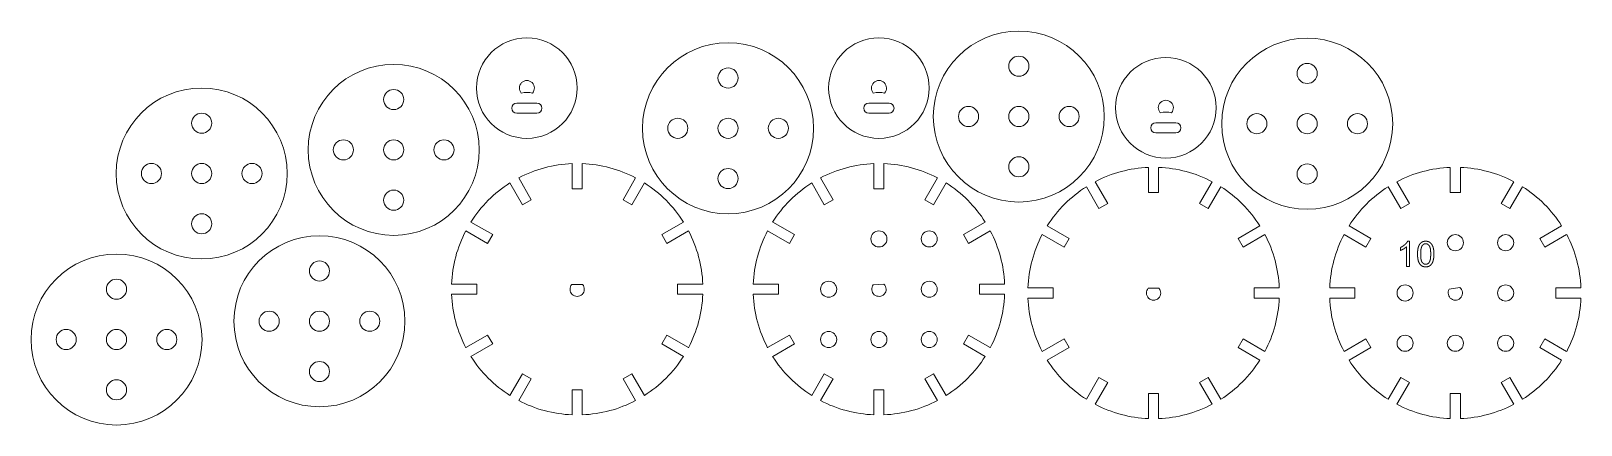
# Model space of a CAD drawing. Header units: millimetres. Extents: x 13 to 321, y 13 to 91.
import ezdxf

# ---------------------------------------------------------------- set-up
doc = ezdxf.new("R2010")
doc.units = ezdxf.units.MM
doc.layers.add('layer 1', color=1, linetype='Continuous', lineweight=0, true_color=0xff0000)
doc.layers.add('lazerCut', color=1, linetype='Continuous', lineweight=0, true_color=0xff0000)

# ---------------------------------------------------------------- blocks, each defined once
blk = doc.blocks.new('wheelDisk')
at = {"layer": 'lazerCut'}
for p, q in [((-1, 24.98), (-1, 19.98)), ((1, 19.98), (1, 24.98)), ((-9.12, 17.8), (-11.62, 22.13)), ((11.62, 22.13), (9.12, 17.8)), ((-13.36, 21.13), (-10.86, 16.8)), ((-1, 19.98), (1, 19.98)), ((10.86, 16.8), (13.36, 21.13)), ((-10.86, 16.8), (-9.12, 17.8)), ((9.12, 17.8), (10.86, 16.8)), ((-16.8, 10.86), (-21.13, 13.36)), ((21.13, 13.36), (16.8, 10.86)), ((-22.13, 11.62), (-17.8, 9.12)), ((-17.8, 9.12), (-16.8, 10.86)), ((16.8, 10.86), (17.8, 9.12)), ((17.8, 9.12), (22.13, 11.62)), ((-19.98, 1), (-24.98, 1)), ((-19.98, -1), (-19.98, 1)), ((24.98, 1), (19.98, 1)), ((19.98, 1), (19.98, -1)), ((-24.98, -1), (-19.98, -1)), ((19.98, -1), (24.98, -1)), ((-17.8, -9.12), (-22.13, -11.62)), ((-16.8, -10.86), (-17.8, -9.12)), ((17.8, -9.12), (16.8, -10.86)), ((22.13, -11.62), (17.8, -9.12)), ((-21.13, -13.36), (-16.8, -10.86)), ((16.8, -10.86), (21.13, -13.36)), ((-10.86, -16.8), (-13.36, -21.13)), ((-11.62, -22.13), (-9.12, -17.8)), ((-9.12, -17.8), (-10.86, -16.8)), ((10.86, -16.8), (9.12, -17.8)), ((9.12, -17.8), (11.62, -22.13)), ((13.36, -21.13), (10.86, -16.8)), ((1, -19.98), (-1, -19.98)), ((-1, -19.98), (-1, -24.98)), ((1, -24.98), (1, -19.98))]:
    blk.add_line(p, q, dxfattribs=at)
for start, end in [(92.2924, 117.7076), (62.2924, 87.7076), (122.2924, 147.7076), (32.2924, 57.7076), (152.2924, 177.7076), (2.2924, 27.7076), (182.2924, 207.7076), (332.2924, 357.7076), (212.2924, 237.7076), (302.2924, 327.7076), (242.2924, 267.7076), (272.2924, 297.7076)]:
    blk.add_arc((0, 0), 25, start, end, dxfattribs=at)
blk = doc.blocks.new('motorConnector')
at = {"layer": 'lazerCut'}
blk.add_line((1.12, 1), (-1.12, 1), dxfattribs=at)
blk.add_arc((0, 0), 1.5, 138.1897, 41.8103, dxfattribs=at)

msp = doc.modelspace()

# ---------------------------------------------------------------- linework, layer by layer
at = {"layer": 'layer 1', "lineweight": 0}
for p, q in [((113.59, 77), (109.59, 77)), ((113.59, 75), (109.59, 75)), ((183.59, 77), (179.59, 77)), ((183.59, 75), (179.59, 75)), ((240.63, 73.08), (236.63, 73.08)), ((240.63, 71.08), (236.63, 71.08))]:
    msp.add_line(p, q, dxfattribs=at)
at = {"layer": 'layer 1'}
for centre in [(111.59, 80), (181.59, 80), (238.63, 76.08)]:
    msp.add_circle(centre, 10, dxfattribs=at)
at = {"layer": 'layer 1', "lineweight": 0}
for centre, radius, start, end in [((111.59, 80), 1.5, 318.1897, 221.8103), ((181.59, 80), 1.5, 318.1897, 221.8103), ((111.59, 74.62), 4.52, 75.6648, 104.3352), ((181.59, 74.62), 4.52, 75.6648, 104.3352), ((238.63, 76.08), 1.5, 318.1897, 221.8103), ((109.59, 76), 1, 90, 270), ((113.59, 76), 1, 270, 90), ((179.59, 76), 1, 90, 270), ((183.59, 76), 1, 270, 90), ((238.63, 70.7), 4.52, 75.6648, 104.3352), ((236.63, 72.08), 1, 90, 270), ((240.63, 72.08), 1, 270, 90)]:
    msp.add_arc(centre, radius, start, end, dxfattribs=at)
at = {"layer": 'lazerCut', "lineweight": 0}
for p, q in [((286.56, 49.31), (286.56, 49.32)), ((286.56, 49.32), (286.57, 49.32)), ((286.56, 49.31), (286.56, 49.31)), ((286.56, 49.31), (286.56, 49.31)), ((286.57, 49.32), (286.57, 49.33)), ((286.57, 49.33), (286.57, 49.33)), ((286.57, 49.33), (286.57, 49.33)), ((286.57, 49.33), (286.58, 49.33)), ((286.57, 49.32), (286.57, 49.32)), ((286.57, 49.32), (286.57, 49.32)), ((286.58, 49.34), (286.59, 49.35)), ((286.58, 49.33), (286.58, 49.34)), ((286.58, 49.34), (286.58, 49.34)), ((286.58, 49.34), (286.58, 49.34)), ((286.58, 49.34), (286.58, 49.34)), ((286.59, 49.35), (286.59, 49.36)), ((286.59, 49.36), (286.59, 49.36)), ((286.59, 49.36), (286.6, 49.36)), ((286.59, 49.35), (286.59, 49.35)), ((286.59, 49.35), (286.59, 49.35)), ((286.59, 49.35), (286.59, 49.35)), ((286.6, 49.37), (286.61, 49.38)), ((286.6, 49.36), (286.6, 49.37)), ((286.6, 49.37), (286.6, 49.37)), ((286.6, 49.37), (286.6, 49.37)), ((286.6, 49.37), (286.6, 49.37)), ((286.6, 49.36), (286.6, 49.36)), ((286.61, 49.38), (286.61, 49.39)), ((286.61, 49.39), (286.61, 49.39)), ((286.61, 49.39), (286.62, 49.39)), ((286.61, 49.38), (286.61, 49.38)), ((286.61, 49.38), (286.61, 49.38)), ((286.61, 49.38), (286.61, 49.38)), ((286.62, 49.4), (286.62, 49.41)), ((286.62, 49.41), (286.63, 49.41)), ((286.62, 49.39), (286.62, 49.4)), ((286.62, 49.4), (286.62, 49.4)), ((286.62, 49.4), (286.62, 49.4)), ((286.62, 49.4), (286.62, 49.4)), ((286.63, 49.41), (286.63, 49.42)), ((286.63, 49.42), (286.63, 49.42)), ((286.63, 49.42), (286.63, 49.42)), ((286.63, 49.42), (286.64, 49.42)), ((286.63, 49.41), (286.63, 49.41)), ((286.63, 49.41), (286.63, 49.41)), ((286.64, 49.43), (286.64, 49.44)), ((286.64, 49.44), (286.65, 49.44)), ((286.64, 49.42), (286.64, 49.43)), ((286.64, 49.43), (286.64, 49.43)), ((286.64, 49.43), (286.64, 49.43)), ((286.64, 49.43), (286.64, 49.43)), ((286.65, 49.45), (286.66, 49.46)), ((286.65, 49.44), (286.65, 49.45)), ((286.65, 49.45), (286.65, 49.45)), ((286.65, 49.45), (286.65, 49.45)), ((286.65, 49.45), (286.65, 49.45)), ((286.65, 49.44), (286.65, 49.44)), ((286.65, 49.44), (286.65, 49.44)), ((286.66, 49.46), (286.66, 49.47)), ((286.66, 49.47), (286.66, 49.47)), ((286.66, 49.47), (286.66, 49.47)), ((286.66, 49.47), (286.67, 49.47)), ((286.66, 49.46), (286.66, 49.46)), ((286.66, 49.46), (286.66, 49.46)), ((286.66, 49.46), (286.66, 49.46)), ((286.67, 49.48), (286.67, 49.49)), ((286.67, 49.49), (286.68, 49.49)), ((286.67, 49.47), (286.67, 49.48)), ((286.67, 49.48), (286.67, 49.48)), ((286.67, 49.48), (286.67, 49.48)), ((286.67, 49.48), (286.67, 49.48)), ((286.68, 49.5), (286.68, 49.51)), ((286.68, 49.51), (286.69, 49.51)), ((286.68, 49.49), (286.68, 49.5)), ((286.68, 49.5), (286.68, 49.5)), ((286.68, 49.5), (286.68, 49.5)), ((286.68, 49.5), (286.68, 49.5)), ((286.68, 49.49), (286.68, 49.49)), ((286.68, 49.49), (286.68, 49.49)), ((286.69, 49.52), (286.69, 49.53)), ((286.69, 49.53), (286.7, 49.53)), ((286.69, 49.51), (286.69, 49.52)), ((286.69, 49.52), (286.69, 49.52)), ((286.69, 49.52), (286.69, 49.52)), ((286.69, 49.52), (286.69, 49.52)), ((286.69, 49.51), (286.69, 49.51)), ((286.7, 49.54), (286.7, 49.55)), ((286.7, 49.55), (286.71, 49.55)), ((286.7, 49.53), (286.7, 49.54)), ((286.7, 49.54), (286.7, 49.54)), ((286.7, 49.54), (286.7, 49.54)), ((286.7, 49.54), (286.7, 49.54)), ((286.7, 49.53), (286.7, 49.53)), ((286.7, 49.53), (286.7, 49.53)), ((286.71, 49.55), (287.1, 49.55)), ((287.1, 49.55), (287.1, 44.53)), ((289.46, 49.31), (289.46, 49.31)), ((289.46, 49.31), (289.47, 49.31)), ((289.47, 49.31), (289.47, 49.32)), ((289.47, 49.32), (289.47, 49.32)), ((289.47, 49.32), (289.48, 49.32)), ((289.47, 49.31), (289.47, 49.31)), ((289.48, 49.32), (289.49, 49.33)), ((289.48, 49.32), (289.48, 49.32)), ((289.48, 49.32), (289.48, 49.32)), ((289.49, 49.33), (289.49, 49.33)), ((289.49, 49.33), (289.49, 49.33)), ((289.49, 49.33), (289.5, 49.33)), ((289.5, 49.33), (289.5, 49.34)), ((289.5, 49.34), (289.5, 49.34)), ((289.5, 49.34), (289.51, 49.34)), ((289.5, 49.33), (289.5, 49.33)), ((289.51, 49.34), (289.52, 49.35)), ((289.51, 49.34), (289.51, 49.34)), ((289.51, 49.34), (289.51, 49.34)), ((289.52, 49.35), (289.52, 49.35)), ((289.52, 49.35), (289.52, 49.35)), ((289.52, 49.35), (289.53, 49.35)), ((289.53, 49.35), (289.53, 49.36)), ((289.53, 49.36), (289.54, 49.36)), ((289.53, 49.35), (289.53, 49.35)), ((289.53, 49.35), (289.53, 49.35)), ((289.54, 49.36), (289.54, 49.36)), ((289.54, 49.36), (289.54, 49.36)), ((289.54, 49.36), (289.55, 49.36)), ((289.55, 49.36), (289.55, 49.37)), ((289.55, 49.37), (289.55, 49.37)), ((289.55, 49.37), (289.56, 49.37)), ((289.56, 49.37), (289.56, 49.37)), ((289.56, 49.37), (289.56, 49.37)), ((289.56, 49.37), (289.57, 49.37)), ((289.57, 49.37), (289.57, 49.38)), ((289.57, 49.38), (289.57, 49.38)), ((289.57, 49.38), (289.58, 49.38)), ((289.58, 49.38), (289.58, 49.38)), ((289.58, 49.38), (289.58, 49.38)), ((289.58, 49.38), (289.59, 49.38)), ((289.59, 49.38), (289.59, 49.39)), ((289.59, 49.39), (289.59, 49.39)), ((289.59, 49.39), (289.59, 49.39)), ((289.59, 49.39), (289.6, 49.39)), ((289.6, 49.39), (289.61, 49.4)), ((289.6, 49.39), (289.6, 49.39)), ((289.6, 49.39), (289.6, 49.39)), ((289.61, 49.4), (289.61, 49.4)), ((289.61, 49.4), (289.61, 49.4)), ((289.61, 49.4), (289.62, 49.4)), ((289.62, 49.4), (289.63, 49.41)), ((289.62, 49.4), (289.62, 49.4)), ((289.62, 49.4), (289.62, 49.4)), ((289.63, 49.41), (289.63, 49.41)), ((289.63, 49.41), (289.63, 49.41)), ((289.63, 49.41), (289.64, 49.41)), ((289.64, 49.41), (289.65, 49.42)), ((289.64, 49.41), (289.64, 49.41)), ((289.64, 49.41), (289.64, 49.41)), ((289.65, 49.42), (289.65, 49.42)), ((289.65, 49.42), (289.65, 49.42)), ((289.65, 49.42), (289.66, 49.42)), ((289.66, 49.42), (289.66, 49.42)), ((289.66, 49.42), (289.66, 49.42)), ((289.66, 49.42), (289.67, 49.42)), ((289.67, 49.42), (289.67, 49.43)), ((289.67, 49.43), (289.67, 49.43)), ((289.67, 49.43), (289.68, 49.43)), ((289.68, 49.43), (289.68, 49.43)), ((289.68, 49.43), (289.68, 49.43)), ((289.68, 49.43), (289.69, 49.43)), ((289.69, 49.43), (289.69, 49.44)), ((289.69, 49.44), (289.7, 49.44)), ((289.69, 49.43), (289.69, 49.43)), ((289.7, 49.44), (289.7, 49.44)), ((289.7, 49.44), (289.7, 49.44)), ((289.7, 49.44), (289.71, 49.44)), ((289.71, 49.44), (289.72, 49.45)), ((289.71, 49.44), (289.71, 49.44)), ((289.71, 49.44), (289.71, 49.44)), ((289.72, 49.45), (289.72, 49.45)), ((289.72, 49.45), (289.72, 49.45)), ((289.72, 49.45), (289.73, 49.45)), ((289.73, 49.45), (289.73, 49.45)), ((289.73, 49.45), (289.73, 49.45)), ((289.73, 49.45), (289.74, 49.45)), ((289.74, 49.45), (289.74, 49.46)), ((289.74, 49.46), (289.74, 49.46)), ((289.74, 49.46), (289.75, 49.46)), ((289.75, 49.46), (289.75, 49.46)), ((289.75, 49.46), (289.75, 49.46)), ((289.75, 49.46), (289.76, 49.46)), ((289.76, 49.46), (289.76, 49.46)), ((289.76, 49.46), (289.77, 49.46)), ((289.77, 49.46), (289.77, 49.47)), ((289.77, 49.47), (289.77, 49.47)), ((289.77, 49.47), (289.78, 49.47)), ((289.78, 49.47), (289.78, 49.47)), ((289.78, 49.47), (289.78, 49.47)), ((289.78, 49.47), (289.79, 49.47)), ((289.79, 49.47), (289.79, 49.47)), ((289.79, 49.47), (289.79, 49.47)), ((289.79, 49.47), (289.8, 49.47)), ((289.8, 49.47), (289.8, 49.48)), ((289.8, 49.48), (289.8, 49.48)), ((289.8, 49.48), (289.81, 49.48)), ((289.81, 49.48), (289.81, 49.48)), ((289.81, 49.48), (289.81, 49.48)), ((289.81, 49.48), (289.82, 49.48)), ((289.82, 49.48), (289.82, 49.48)), ((289.82, 49.48), (289.83, 49.48)), ((289.83, 49.48), (289.83, 49.49)), ((289.83, 49.49), (289.84, 49.49)), ((289.83, 49.48), (289.83, 49.48)), ((289.84, 49.49), (289.84, 49.49)), ((289.84, 49.49), (289.84, 49.49)), ((289.84, 49.49), (289.85, 49.49)), ((289.85, 49.49), (289.85, 49.49)), ((289.85, 49.49), (289.85, 49.49)), ((289.85, 49.49), (289.86, 49.49)), ((289.86, 49.49), (289.87, 49.5)), ((289.86, 49.49), (289.86, 49.49)), ((289.86, 49.49), (289.86, 49.49)), ((289.87, 49.5), (289.87, 49.5)), ((289.87, 49.5), (289.88, 49.5)), ((289.88, 49.5), (289.88, 49.5)), ((289.88, 49.5), (289.88, 49.5)), ((289.88, 49.5), (289.89, 49.5)), ((289.89, 49.5), (289.89, 49.5)), ((289.89, 49.5), (289.89, 49.5)), ((289.89, 49.5), (289.9, 49.5)), ((289.9, 49.5), (289.91, 49.5)), ((289.9, 49.5), (289.9, 49.5)), ((289.91, 49.5), (289.91, 49.51)), ((289.91, 49.51), (289.91, 49.51)), ((289.91, 49.51), (289.92, 49.51)), ((289.92, 49.51), (289.92, 49.51)), ((289.92, 49.51), (289.92, 49.51)), ((289.92, 49.51), (289.93, 49.51)), ((289.93, 49.51), (289.93, 49.51)), ((289.93, 49.51), (289.94, 49.51)), ((289.94, 49.51), (289.94, 49.51)), ((289.94, 49.51), (289.94, 49.51)), ((289.94, 49.51), (289.95, 49.51)), ((289.95, 49.51), (289.95, 49.52)), ((289.95, 49.52), (289.96, 49.52)), ((289.95, 49.51), (289.95, 49.51)), ((289.96, 49.52), (289.96, 49.52)), ((289.96, 49.52), (289.97, 49.52)), ((289.97, 49.52), (289.97, 49.52)), ((289.97, 49.52), (289.97, 49.52)), ((289.97, 49.52), (289.98, 49.52)), ((289.98, 49.52), (289.98, 49.52)), ((289.98, 49.52), (289.98, 49.52)), ((289.98, 49.52), (289.99, 49.52)), ((289.99, 49.52), (289.99, 49.52)), ((289.99, 49.52), (290, 49.52)), ((290, 49.52), (290.01, 49.53)), ((290, 49.52), (290, 49.52)), ((290, 49.52), (290, 49.52)), ((290.01, 49.53), (290.01, 49.53)), ((290.01, 49.53), (290.02, 49.53)), ((290.02, 49.53), (290.02, 49.53)), ((290.02, 49.53), (290.02, 49.53)), ((290.02, 49.53), (290.03, 49.53)), ((290.03, 49.53), (290.03, 49.53)), ((290.03, 49.53), (290.03, 49.53)), ((290.03, 49.53), (290.04, 49.53)), ((290.04, 49.53), (290.04, 49.53)), ((290.04, 49.53), (290.05, 49.53)), ((290.05, 49.53), (290.05, 49.53)), ((290.05, 49.53), (290.05, 49.53)), ((290.05, 49.53), (290.06, 49.53)), ((290.06, 49.53), (290.06, 49.53)), ((290.06, 49.53), (290.07, 49.53)), ((290.07, 49.53), (290.07, 49.54)), ((290.07, 49.54), (290.08, 49.54)), ((290.07, 49.53), (290.07, 49.53)), ((290.08, 49.54), (290.08, 49.54)), ((290.08, 49.54), (290.09, 49.54)), ((290.09, 49.54), (290.09, 49.54)), ((290.09, 49.54), (290.09, 49.54)), ((290.09, 49.54), (290.1, 49.54)), ((290.1, 49.54), (290.1, 49.54)), ((290.1, 49.54), (290.11, 49.54)), ((290.11, 49.54), (290.11, 49.54)), ((290.11, 49.54), (290.11, 49.54)), ((290.11, 49.54), (290.12, 49.54)), ((290.12, 49.54), (290.12, 49.54)), ((290.12, 49.54), (290.13, 49.54)), ((290.13, 49.54), (290.13, 49.54)), ((290.13, 49.54), (290.13, 49.54)), ((290.13, 49.54), (290.14, 49.54)), ((290.14, 49.54), (290.14, 49.54)), ((290.14, 49.54), (290.15, 49.54)), ((290.15, 49.54), (290.15, 49.54)), ((290.15, 49.54), (290.15, 49.54)), ((290.15, 49.54), (290.16, 49.54)), ((290.16, 49.54), (290.16, 49.54)), ((290.16, 49.54), (290.17, 49.54)), ((290.17, 49.54), (290.17, 49.54)), ((290.17, 49.54), (290.17, 49.54)), ((290.17, 49.54), (290.18, 49.54)), ((290.18, 49.54), (290.19, 49.55)), ((290.18, 49.54), (290.18, 49.54)), ((290.19, 49.55), (290.19, 49.55)), ((290.19, 49.55), (290.2, 49.55)), ((290.2, 49.55), (290.2, 49.55)), ((290.2, 49.55), (290.2, 49.55)), ((290.2, 49.55), (290.21, 49.55)), ((290.21, 49.55), (290.21, 49.55)), ((290.21, 49.55), (290.22, 49.55)), ((290.22, 49.55), (290.22, 49.55)), ((290.22, 49.55), (290.22, 49.55)), ((290.22, 49.55), (290.23, 49.55)), ((290.23, 49.55), (290.23, 49.55)), ((290.23, 49.55), (290.24, 49.55)), ((290.24, 49.55), (290.24, 49.55)), ((290.24, 49.55), (290.25, 49.55)), ((290.25, 49.55), (290.25, 49.55)), ((290.25, 49.55), (290.25, 49.55)), ((290.25, 49.55), (290.26, 49.55)), ((290.26, 49.55), (290.26, 49.55)), ((290.26, 49.55), (290.27, 49.55)), ((290.27, 49.55), (290.27, 49.55)), ((290.27, 49.55), (290.27, 49.55)), ((290.27, 49.55), (290.28, 49.55)), ((290.28, 49.55), (290.28, 49.55)), ((290.28, 49.55), (290.29, 49.55)), ((290.29, 49.55), (290.29, 49.55)), ((290.29, 49.55), (290.3, 49.55)), ((290.3, 49.55), (290.3, 49.55)), ((290.3, 49.55), (290.3, 49.55)), ((290.3, 49.55), (290.31, 49.55)), ((290.31, 49.55), (290.31, 49.55)), ((290.31, 49.55), (290.31, 49.55)), ((290.31, 49.55), (290.31, 49.55)), ((290.31, 49.55), (290.32, 49.55)), ((290.32, 49.55), (290.32, 49.55)), ((290.32, 49.55), (290.32, 49.55)), ((290.32, 49.55), (290.33, 49.55)), ((290.33, 49.55), (290.33, 49.55)), ((290.33, 49.55), (290.33, 49.55)), ((290.33, 49.55), (290.34, 49.55)), ((290.34, 49.55), (290.34, 49.55)), ((290.34, 49.55), (290.34, 49.55)), ((290.34, 49.55), (290.35, 49.55)), ((290.35, 49.55), (290.35, 49.55)), ((290.35, 49.55), (290.35, 49.55)), ((290.35, 49.55), (290.36, 49.55)), ((290.36, 49.55), (290.36, 49.55)), ((290.36, 49.55), (290.36, 49.55)), ((290.36, 49.55), (290.36, 49.55)), ((290.36, 49.55), (290.37, 49.55)), ((290.37, 49.55), (290.37, 49.55)), ((290.37, 49.55), (290.37, 49.55)), ((290.37, 49.55), (290.38, 49.55)), ((290.38, 49.55), (290.38, 49.55)), ((290.38, 49.55), (290.38, 49.55)), ((290.38, 49.55), (290.39, 49.55)), ((290.39, 49.55), (290.39, 49.55)), ((290.39, 49.55), (290.39, 49.55)), ((290.39, 49.55), (290.4, 49.55)), ((290.4, 49.55), (290.4, 49.55)), ((290.4, 49.55), (290.4, 49.55)), ((290.4, 49.55), (290.4, 49.55)), ((290.4, 49.55), (290.41, 49.54)), ((290.41, 49.54), (290.41, 49.54)), ((290.41, 49.54), (290.41, 49.54)), ((290.41, 49.54), (290.42, 49.54)), ((290.42, 49.54), (290.42, 49.54)), ((290.42, 49.54), (290.42, 49.54)), ((290.42, 49.54), (290.43, 49.54)), ((290.43, 49.54), (290.43, 49.54)), ((290.43, 49.54), (290.43, 49.54)), ((290.43, 49.54), (290.43, 49.54)), ((290.43, 49.54), (290.44, 49.54)), ((290.44, 49.54), (290.44, 49.54)), ((290.44, 49.54), (290.44, 49.54)), ((290.44, 49.54), (290.45, 49.54)), ((290.45, 49.54), (290.45, 49.54)), ((290.45, 49.54), (290.45, 49.54)), ((290.45, 49.54), (290.46, 49.54)), ((290.46, 49.54), (290.46, 49.54)), ((290.46, 49.54), (290.46, 49.54)), ((290.46, 49.54), (290.46, 49.54)), ((290.46, 49.54), (290.47, 49.54)), ((290.47, 49.54), (290.47, 49.54)), ((290.47, 49.54), (290.47, 49.54)), ((290.47, 49.54), (290.48, 49.54)), ((290.48, 49.54), (290.48, 49.54)), ((290.48, 49.54), (290.48, 49.54)), ((290.48, 49.54), (290.49, 49.54)), ((290.49, 49.54), (290.49, 49.54)), ((290.49, 49.54), (290.49, 49.54)), ((290.49, 49.54), (290.49, 49.54)), ((290.49, 49.54), (290.5, 49.54)), ((290.5, 49.54), (290.5, 49.54)), ((290.5, 49.54), (290.5, 49.54)), ((290.5, 49.54), (290.51, 49.54)), ((290.51, 49.54), (290.51, 49.54)), ((290.51, 49.54), (290.51, 49.54)), ((290.51, 49.54), (290.51, 49.54)), ((290.51, 49.54), (290.52, 49.53)), ((290.52, 49.53), (290.52, 49.53)), ((290.52, 49.53), (290.52, 49.53)), ((290.52, 49.53), (290.53, 49.53)), ((290.53, 49.53), (290.53, 49.53)), ((290.53, 49.53), (290.53, 49.53)), ((290.53, 49.53), (290.53, 49.53)), ((290.53, 49.53), (290.54, 49.53)), ((290.54, 49.53), (290.54, 49.53)), ((290.54, 49.53), (290.54, 49.53)), ((290.54, 49.53), (290.55, 49.53)), ((290.55, 49.53), (290.55, 49.53)), ((290.55, 49.53), (290.55, 49.53)), ((290.55, 49.53), (290.56, 49.53)), ((290.56, 49.53), (290.56, 49.53)), ((290.56, 49.53), (290.56, 49.53)), ((290.56, 49.53), (290.56, 49.53)), ((290.56, 49.53), (290.57, 49.53)), ((290.57, 49.53), (290.57, 49.53)), ((290.57, 49.53), (290.57, 49.53)), ((290.57, 49.53), (290.58, 49.53)), ((290.58, 49.53), (290.58, 49.53)), ((290.58, 49.53), (290.58, 49.53)), ((290.58, 49.53), (290.58, 49.53)), ((290.58, 49.53), (290.59, 49.52)), ((290.59, 49.52), (290.59, 49.52)), ((290.59, 49.52), (290.59, 49.52)), ((290.59, 49.52), (290.6, 49.52)), ((290.6, 49.52), (290.6, 49.52)), ((290.6, 49.52), (290.6, 49.52)), ((290.6, 49.52), (290.6, 49.52)), ((290.6, 49.52), (290.61, 49.52)), ((290.61, 49.52), (290.61, 49.52)), ((290.61, 49.52), (290.61, 49.52)), ((290.61, 49.52), (290.62, 49.52)), ((290.62, 49.52), (290.62, 49.52)), ((290.62, 49.52), (290.62, 49.52)), ((290.62, 49.52), (290.62, 49.52)), ((290.62, 49.52), (290.63, 49.52)), ((290.63, 49.52), (290.63, 49.52)), ((290.63, 49.52), (290.63, 49.52)), ((290.63, 49.52), (290.63, 49.52)), ((290.63, 49.52), (290.64, 49.52)), ((290.64, 49.52), (290.64, 49.51)), ((290.64, 49.51), (290.64, 49.51)), ((290.64, 49.51), (290.65, 49.51)), ((290.65, 49.51), (290.65, 49.51)), ((290.65, 49.51), (290.65, 49.51)), ((290.65, 49.51), (290.65, 49.51)), ((290.65, 49.51), (290.66, 49.51)), ((290.66, 49.51), (290.66, 49.51)), ((290.66, 49.51), (290.66, 49.51)), ((290.66, 49.51), (290.67, 49.51)), ((290.67, 49.51), (290.67, 49.51)), ((290.67, 49.51), (290.67, 49.51)), ((290.67, 49.51), (290.67, 49.51)), ((290.67, 49.51), (290.68, 49.51)), ((290.68, 49.51), (290.68, 49.51)), ((290.68, 49.51), (290.68, 49.51)), ((290.68, 49.51), (290.68, 49.5)), ((290.68, 49.5), (290.69, 49.5)), ((290.69, 49.5), (290.69, 49.5)), ((290.69, 49.5), (290.69, 49.5)), ((290.69, 49.5), (290.7, 49.5)), ((290.7, 49.5), (290.7, 49.5)), ((290.7, 49.5), (290.7, 49.5)), ((290.7, 49.5), (290.7, 49.5)), ((290.7, 49.5), (290.71, 49.5)), ((290.71, 49.5), (290.71, 49.5)), ((290.71, 49.5), (290.71, 49.5)), ((290.71, 49.5), (290.71, 49.5)), ((290.71, 49.5), (290.72, 49.5)), ((290.72, 49.5), (290.72, 49.5)), ((290.72, 49.5), (290.72, 49.5)), ((290.72, 49.5), (290.73, 49.49)), ((290.73, 49.49), (290.73, 49.49)), ((290.73, 49.49), (290.73, 49.49)), ((290.73, 49.49), (290.73, 49.49)), ((290.73, 49.49), (290.74, 49.49)), ((290.74, 49.49), (290.74, 49.49)), ((290.74, 49.49), (290.74, 49.49)), ((290.74, 49.49), (290.74, 49.49)), ((290.74, 49.49), (290.75, 49.49)), ((290.75, 49.49), (290.75, 49.49)), ((290.75, 49.49), (290.75, 49.49)), ((290.75, 49.49), (290.76, 49.49)), ((290.76, 49.49), (290.76, 49.49)), ((290.76, 49.49), (290.76, 49.48)), ((290.76, 49.48), (290.76, 49.48)), ((290.76, 49.48), (290.77, 49.48)), ((290.77, 49.48), (290.77, 49.48)), ((290.77, 49.48), (290.77, 49.48)), ((290.77, 49.48), (290.77, 49.48)), ((290.77, 49.48), (290.78, 49.48)), ((290.78, 49.48), (290.78, 49.48)), ((290.78, 49.48), (290.78, 49.48)), ((290.78, 49.48), (290.78, 49.48)), ((290.78, 49.48), (290.79, 49.48)), ((290.79, 49.48), (290.79, 49.48)), ((290.79, 49.48), (290.79, 49.47)), ((290.79, 49.47), (290.79, 49.47)), ((290.79, 49.47), (290.8, 49.47)), ((290.8, 49.47), (290.8, 49.47)), ((290.8, 49.47), (290.8, 49.47)), ((290.8, 49.47), (290.81, 49.47)), ((290.81, 49.47), (290.81, 49.47)), ((290.81, 49.47), (290.81, 49.47)), ((290.81, 49.47), (290.81, 49.47)), ((290.81, 49.47), (290.82, 49.47)), ((290.82, 49.47), (290.82, 49.47)), ((290.82, 49.47), (290.82, 49.47)), ((290.82, 49.47), (290.82, 49.46)), ((290.82, 49.46), (290.83, 49.46)), ((290.83, 49.46), (290.83, 49.46)), ((290.83, 49.46), (290.83, 49.46)), ((290.83, 49.46), (290.83, 49.46)), ((290.83, 49.46), (290.84, 49.46)), ((290.84, 49.46), (290.84, 49.46)), ((290.84, 49.46), (290.84, 49.46)), ((290.84, 49.46), (290.84, 49.46)), ((290.84, 49.46), (290.85, 49.46)), ((290.85, 49.46), (290.85, 49.46)), ((290.85, 49.46), (290.85, 49.45)), ((290.85, 49.45), (290.85, 49.45)), ((290.85, 49.45), (290.86, 49.45)), ((290.86, 49.45), (290.86, 49.45)), ((290.86, 49.45), (290.86, 49.45)), ((290.86, 49.45), (290.86, 49.45)), ((290.86, 49.45), (290.87, 49.45)), ((290.87, 49.45), (290.87, 49.45)), ((290.87, 49.45), (290.87, 49.45)), ((290.87, 49.45), (290.87, 49.45)), ((290.87, 49.45), (290.88, 49.44)), ((290.88, 49.44), (290.88, 49.44)), ((290.88, 49.44), (290.88, 49.44)), ((290.88, 49.44), (290.88, 49.44)), ((290.88, 49.44), (290.89, 49.44)), ((290.89, 49.44), (290.89, 49.44)), ((290.89, 49.44), (290.89, 49.44)), ((290.89, 49.44), (290.89, 49.44)), ((290.89, 49.44), (290.9, 49.44)), ((290.9, 49.44), (290.9, 49.43)), ((290.9, 49.43), (290.9, 49.43)), ((290.9, 49.43), (290.9, 49.43)), ((290.9, 49.43), (290.91, 49.43)), ((290.91, 49.43), (290.91, 49.43)), ((290.91, 49.43), (290.91, 49.43)), ((290.91, 49.43), (290.91, 49.43)), ((290.91, 49.43), (290.92, 49.43)), ((290.92, 49.43), (290.92, 49.43)), ((290.92, 49.43), (290.92, 49.43)), ((290.92, 49.43), (290.92, 49.42)), ((290.92, 49.42), (290.93, 49.42)), ((290.93, 49.42), (290.93, 49.42)), ((290.93, 49.42), (290.93, 49.42)), ((290.93, 49.42), (290.93, 49.42)), ((290.93, 49.42), (290.94, 49.42)), ((290.94, 49.42), (290.94, 49.42)), ((290.94, 49.42), (290.94, 49.42)), ((290.94, 49.42), (290.94, 49.42)), ((290.94, 49.42), (290.95, 49.41)), ((290.95, 49.41), (290.95, 49.41)), ((290.95, 49.41), (290.95, 49.41)), ((290.95, 49.41), (290.95, 49.41)), ((290.95, 49.41), (290.96, 49.41)), ((290.96, 49.41), (290.96, 49.41)), ((290.96, 49.41), (290.96, 49.41)), ((290.96, 49.41), (290.96, 49.41)), ((290.96, 49.41), (290.97, 49.4)), ((290.97, 49.4), (290.97, 49.4)), ((290.97, 49.4), (290.97, 49.4)), ((290.97, 49.4), (290.97, 49.4)), ((290.97, 49.4), (290.98, 49.4)), ((290.98, 49.4), (290.98, 49.4)), ((290.98, 49.4), (290.98, 49.4)), ((290.98, 49.4), (290.98, 49.4)), ((290.98, 49.4), (290.99, 49.39)), ((290.99, 49.39), (290.99, 49.39)), ((290.99, 49.39), (290.99, 49.39)), ((290.99, 49.39), (290.99, 49.39)), ((290.99, 49.39), (290.99, 49.39)), ((290.99, 49.39), (291, 49.39)), ((291, 49.39), (291, 49.39)), ((291, 49.39), (291, 49.39)), ((291, 49.39), (291, 49.38)), ((291, 49.38), (291.01, 49.38)), ((291.01, 49.38), (291.01, 49.38)), ((291.01, 49.38), (291.01, 49.38)), ((291.01, 49.38), (291.01, 49.38)), ((291.01, 49.38), (291.02, 49.38)), ((291.02, 49.38), (291.02, 49.38)), ((291.02, 49.38), (291.02, 49.38)), ((291.02, 49.38), (291.02, 49.37)), ((291.02, 49.37), (291.03, 49.37)), ((291.03, 49.37), (291.03, 49.37)), ((291.03, 49.37), (291.03, 49.37)), ((291.03, 49.37), (291.03, 49.37)), ((291.03, 49.37), (291.03, 49.37)), ((291.03, 49.37), (291.04, 49.37)), ((291.04, 49.37), (291.04, 49.37)), ((291.04, 49.37), (291.04, 49.36)), ((291.04, 49.36), (291.04, 49.36)), ((291.04, 49.36), (291.05, 49.36)), ((291.05, 49.36), (291.05, 49.36)), ((291.05, 49.36), (291.05, 49.36)), ((291.05, 49.36), (291.05, 49.36)), ((291.05, 49.36), (291.06, 49.36)), ((291.06, 49.36), (291.06, 49.35)), ((291.06, 49.35), (291.06, 49.35)), ((291.06, 49.35), (291.06, 49.35)), ((291.06, 49.35), (291.06, 49.35)), ((291.06, 49.35), (291.07, 49.35)), ((291.07, 49.35), (291.07, 49.35)), ((291.07, 49.35), (291.07, 49.35)), ((291.07, 49.35), (291.07, 49.34)), ((291.07, 49.34), (291.08, 49.34)), ((291.08, 49.34), (291.08, 49.34)), ((291.08, 49.34), (291.08, 49.34)), ((291.08, 49.34), (291.08, 49.34)), ((291.08, 49.34), (291.09, 49.34)), ((291.09, 49.34), (291.09, 49.34)), ((291.09, 49.34), (291.09, 49.33)), ((291.09, 49.33), (291.09, 49.33)), ((291.09, 49.33), (291.09, 49.33)), ((291.09, 49.33), (291.1, 49.33)), ((291.1, 49.33), (291.1, 49.33)), ((291.1, 49.33), (291.1, 49.33)), ((291.1, 49.33), (291.1, 49.33)), ((291.1, 49.33), (291.11, 49.32)), ((291.11, 49.32), (291.11, 49.32)), ((291.11, 49.32), (291.11, 49.32)), ((291.11, 49.32), (291.11, 49.32)), ((291.11, 49.32), (291.11, 49.32)), ((291.11, 49.32), (291.12, 49.32)), ((291.12, 49.32), (291.12, 49.32)), ((291.12, 49.32), (291.12, 49.31)), ((291.12, 49.31), (291.12, 49.31)), ((291.12, 49.31), (291.13, 49.31)), ((291.13, 49.31), (291.13, 49.31)), ((291.13, 49.31), (291.13, 49.31)), ((291.13, 49.31), (291.13, 49.31)), ((285.26, 48.29), (285.27, 48.3)), ((285.26, 47.7), (285.26, 48.29)), ((285.26, 48.29), (285.26, 48.29)), ((285.27, 47.7), (285.26, 47.7)), ((285.26, 47.7), (285.26, 47.7)), ((285.26, 47.7), (285.26, 47.7)), ((285.27, 48.3), (285.27, 48.3)), ((285.27, 48.3), (285.28, 48.3)), ((285.28, 47.71), (285.27, 47.7)), ((285.27, 47.7), (285.27, 47.7)), ((285.27, 47.7), (285.27, 47.7)), ((285.27, 47.7), (285.27, 47.7)), ((285.28, 48.3), (285.29, 48.31)), ((285.28, 48.3), (285.28, 48.3)), ((285.28, 48.3), (285.28, 48.3)), ((285.29, 47.71), (285.28, 47.71)), ((285.28, 47.71), (285.28, 47.71)), ((285.28, 47.71), (285.28, 47.71)), ((285.28, 47.71), (285.28, 47.71)), ((285.28, 47.71), (285.28, 47.71)), ((285.29, 48.31), (285.29, 48.31)), ((285.29, 48.31), (285.3, 48.31)), ((285.3, 47.71), (285.29, 47.71)), ((285.29, 47.71), (285.29, 47.71)), ((285.29, 47.71), (285.29, 47.71)), ((285.29, 47.71), (285.29, 47.71)), ((285.3, 48.31), (285.31, 48.32)), ((285.3, 48.31), (285.3, 48.31)), ((285.3, 48.31), (285.3, 48.31)), ((285.31, 47.72), (285.3, 47.72)), ((285.3, 47.72), (285.3, 47.72)), ((285.3, 47.72), (285.3, 47.71)), ((285.3, 47.71), (285.3, 47.71)), ((285.3, 47.71), (285.3, 47.71)), ((285.31, 48.32), (285.31, 48.32)), ((285.31, 48.32), (285.32, 48.32)), ((285.32, 47.72), (285.31, 47.72)), ((285.31, 47.72), (285.31, 47.72)), ((285.31, 47.72), (285.31, 47.72)), ((285.31, 47.72), (285.31, 47.72)), ((285.32, 48.32), (285.33, 48.33)), ((285.32, 48.32), (285.32, 48.32)), ((285.32, 48.32), (285.32, 48.32)), ((285.33, 47.72), (285.32, 47.72)), ((285.32, 47.72), (285.32, 47.72)), ((285.32, 47.72), (285.32, 47.72)), ((285.32, 47.72), (285.32, 47.72)), ((285.33, 48.33), (285.33, 48.33)), ((285.33, 48.33), (285.34, 48.33)), ((285.34, 47.73), (285.33, 47.73)), ((285.33, 47.73), (285.33, 47.73)), ((285.33, 47.73), (285.33, 47.73)), ((285.33, 47.73), (285.33, 47.73)), ((285.33, 47.73), (285.33, 47.72)), ((285.34, 48.33), (285.35, 48.34)), ((285.34, 48.33), (285.34, 48.33)), ((285.34, 48.33), (285.34, 48.33)), ((285.35, 47.73), (285.34, 47.73)), ((285.34, 47.73), (285.34, 47.73)), ((285.34, 47.73), (285.34, 47.73)), ((285.34, 47.73), (285.34, 47.73)), ((285.35, 48.34), (285.35, 48.34)), ((285.35, 48.34), (285.35, 48.34)), ((285.35, 48.34), (285.36, 48.34)), ((285.36, 47.74), (285.35, 47.74)), ((285.35, 47.74), (285.35, 47.74)), ((285.35, 47.74), (285.35, 47.73)), ((285.35, 47.73), (285.35, 47.73)), ((285.36, 48.34), (285.37, 48.35)), ((285.36, 48.34), (285.36, 48.34)), ((285.37, 47.74), (285.36, 47.74)), ((285.36, 47.74), (285.36, 47.74)), ((285.36, 47.74), (285.36, 47.74)), ((285.36, 47.74), (285.36, 47.74)), ((285.36, 47.74), (285.36, 47.74)), ((285.37, 48.35), (285.37, 48.35)), ((285.37, 48.35), (285.37, 48.35)), ((285.37, 48.35), (285.38, 48.35)), ((285.38, 47.75), (285.37, 47.74)), ((285.37, 47.74), (285.37, 47.74)), ((285.37, 47.74), (285.37, 47.74)), ((285.37, 47.74), (285.37, 47.74)), ((285.38, 48.35), (285.39, 48.36)), ((285.38, 48.35), (285.38, 48.35)), ((285.39, 47.75), (285.38, 47.75)), ((285.38, 47.75), (285.38, 47.75)), ((285.38, 47.75), (285.38, 47.75)), ((285.38, 47.75), (285.38, 47.75)), ((285.39, 48.36), (285.39, 48.36)), ((285.39, 48.36), (285.39, 48.36)), ((285.39, 48.36), (285.4, 48.36)), ((285.4, 47.75), (285.39, 47.75)), ((285.39, 47.75), (285.39, 47.75)), ((285.39, 47.75), (285.39, 47.75)), ((285.39, 47.75), (285.39, 47.75)), ((285.4, 48.36), (285.41, 48.37)), ((285.4, 48.36), (285.4, 48.36)), ((285.41, 47.76), (285.4, 47.76)), ((285.4, 47.76), (285.4, 47.76)), ((285.4, 47.76), (285.4, 47.76)), ((285.4, 47.76), (285.4, 47.75)), ((285.4, 47.75), (285.4, 47.75)), ((285.41, 48.37), (285.41, 48.37)), ((285.41, 48.37), (285.41, 48.37)), ((285.41, 48.37), (285.42, 48.37)), ((285.42, 47.76), (285.41, 47.76)), ((285.41, 47.76), (285.41, 47.76)), ((285.41, 47.76), (285.41, 47.76)), ((285.41, 47.76), (285.41, 47.76)), ((285.42, 48.37), (285.43, 48.38)), ((285.42, 48.37), (285.42, 48.37)), ((285.43, 47.77), (285.42, 47.77)), ((285.42, 47.77), (285.42, 47.77)), ((285.42, 47.77), (285.42, 47.76)), ((285.42, 47.76), (285.42, 47.76)), ((285.43, 48.38), (285.43, 48.38)), ((285.43, 48.38), (285.43, 48.38)), ((285.43, 48.38), (285.44, 48.38)), ((285.44, 47.77), (285.43, 47.77)), ((285.43, 47.77), (285.43, 47.77)), ((285.43, 47.77), (285.43, 47.77)), ((285.43, 47.77), (285.43, 47.77)), ((285.44, 48.38), (285.44, 48.39)), ((285.44, 48.39), (285.45, 48.39)), ((285.44, 48.38), (285.44, 48.38)), ((285.45, 47.78), (285.44, 47.77)), ((285.44, 47.77), (285.44, 47.77)), ((285.44, 47.77), (285.44, 47.77)), ((285.44, 47.77), (285.44, 47.77)), ((285.45, 48.39), (285.45, 48.39)), ((285.45, 48.39), (285.46, 48.39)), ((285.46, 47.78), (285.45, 47.78)), ((285.45, 47.78), (285.45, 47.78)), ((285.45, 47.78), (285.45, 47.78)), ((285.45, 47.78), (285.45, 47.78)), ((285.46, 48.39), (285.46, 48.4)), ((285.46, 48.4), (285.47, 48.4)), ((285.46, 48.39), (285.46, 48.39)), ((285.47, 47.78), (285.46, 47.78)), ((285.46, 47.78), (285.46, 47.78)), ((285.46, 47.78), (285.46, 47.78)), ((285.46, 47.78), (285.46, 47.78)), ((285.47, 48.4), (285.47, 48.4)), ((285.47, 48.4), (285.47, 48.4)), ((285.47, 48.4), (285.48, 48.4)), ((285.48, 47.79), (285.47, 47.79)), ((285.47, 47.79), (285.47, 47.79)), ((285.47, 47.79), (285.47, 47.79)), ((285.47, 47.79), (285.47, 47.79)), ((285.47, 47.79), (285.47, 47.78)), ((285.48, 48.4), (285.48, 48.41)), ((285.48, 48.41), (285.49, 48.41)), ((285.49, 47.79), (285.48, 47.79)), ((285.48, 47.79), (285.48, 47.79)), ((285.48, 47.79), (285.48, 47.79)), ((285.48, 47.79), (285.48, 47.79)), ((285.49, 48.41), (285.49, 48.41)), ((285.49, 48.41), (285.49, 48.41)), ((285.49, 48.41), (285.5, 48.41)), ((285.5, 47.8), (285.49, 47.8)), ((285.49, 47.8), (285.49, 47.8)), ((285.49, 47.8), (285.49, 47.8)), ((285.49, 47.8), (285.49, 47.79)), ((285.5, 48.41), (285.5, 48.42)), ((285.5, 48.42), (285.51, 48.42)), ((285.51, 47.8), (285.5, 47.8)), ((285.5, 47.8), (285.5, 47.8)), ((285.5, 47.8), (285.5, 47.8)), ((285.5, 47.8), (285.5, 47.8)), ((285.51, 48.42), (285.51, 48.42)), ((285.51, 48.42), (285.51, 48.42)), ((285.51, 48.42), (285.52, 48.42)), ((285.52, 47.81), (285.51, 47.81)), ((285.51, 47.81), (285.51, 47.81)), ((285.51, 47.81), (285.51, 47.81)), ((285.51, 47.81), (285.51, 47.8)), ((285.52, 48.42), (285.52, 48.43)), ((285.52, 48.43), (285.52, 48.43)), ((285.52, 48.43), (285.53, 48.43)), ((285.53, 47.81), (285.52, 47.81)), ((285.52, 47.81), (285.52, 47.81)), ((285.52, 47.81), (285.52, 47.81)), ((285.52, 47.81), (285.52, 47.81)), ((285.53, 48.43), (285.54, 48.44)), ((285.53, 48.43), (285.53, 48.43)), ((285.54, 47.82), (285.53, 47.82)), ((285.53, 47.82), (285.53, 47.82)), ((285.53, 47.82), (285.53, 47.81)), ((285.53, 47.81), (285.53, 47.81)), ((285.54, 48.44), (285.54, 48.44)), ((285.54, 48.44), (285.54, 48.44)), ((285.54, 48.44), (285.55, 48.44)), ((285.55, 47.82), (285.54, 47.82)), ((285.54, 47.82), (285.54, 47.82)), ((285.54, 47.82), (285.54, 47.82)), ((285.54, 47.82), (285.54, 47.82)), ((285.55, 48.44), (285.55, 48.45)), ((285.55, 48.45), (285.56, 48.45)), ((285.55, 48.44), (285.55, 48.44)), ((285.56, 47.83), (285.55, 47.83)), ((285.55, 47.83), (285.55, 47.83)), ((285.55, 47.83), (285.55, 47.82)), ((285.55, 47.82), (285.55, 47.82)), ((285.56, 48.45), (285.56, 48.45)), ((285.56, 48.45), (285.57, 48.45)), ((285.57, 47.83), (285.56, 47.83)), ((285.56, 47.83), (285.56, 47.83)), ((285.56, 47.83), (285.56, 47.83)), ((285.56, 47.83), (285.56, 47.83)), ((285.57, 48.45), (285.57, 48.46)), ((285.57, 48.46), (285.58, 48.46)), ((285.57, 48.45), (285.57, 48.45)), ((285.58, 47.84), (285.57, 47.84)), ((285.57, 47.84), (285.57, 47.84)), ((285.57, 47.84), (285.57, 47.83)), ((285.57, 47.83), (285.57, 47.83)), ((285.58, 48.46), (285.59, 48.47)), ((285.58, 48.46), (285.58, 48.46)), ((285.58, 48.46), (285.58, 48.46)), ((285.59, 47.84), (285.58, 47.84)), ((285.58, 47.84), (285.58, 47.84)), ((285.58, 47.84), (285.58, 47.84)), ((285.58, 47.84), (285.58, 47.84)), ((285.59, 48.47), (285.59, 48.47)), ((285.59, 48.47), (285.59, 48.47)), ((285.59, 48.47), (285.6, 48.47)), ((285.6, 47.85), (285.59, 47.85)), ((285.59, 47.85), (285.59, 47.85)), ((285.59, 47.85), (285.59, 47.84)), ((285.59, 47.84), (285.59, 47.84)), ((285.6, 48.47), (285.61, 48.48)), ((285.6, 48.47), (285.6, 48.47)), ((285.61, 47.85), (285.6, 47.85)), ((285.6, 47.85), (285.6, 47.85)), ((285.6, 47.85), (285.6, 47.85)), ((285.61, 48.48), (285.61, 48.48)), ((285.61, 48.48), (285.61, 48.48)), ((285.61, 48.48), (285.62, 48.48)), ((285.62, 47.86), (285.61, 47.86)), ((285.61, 47.86), (285.61, 47.85)), ((285.61, 47.85), (285.61, 47.85)), ((285.61, 47.85), (285.61, 47.85)), ((285.62, 48.48), (285.62, 48.49)), ((285.62, 48.49), (285.63, 48.49)), ((285.62, 48.48), (285.62, 48.48)), ((285.63, 47.86), (285.62, 47.86)), ((285.62, 47.86), (285.62, 47.86)), ((285.62, 47.86), (285.62, 47.86)), ((285.62, 47.86), (285.62, 47.86)), ((285.63, 48.49), (285.64, 48.5)), ((285.63, 48.49), (285.63, 48.49)), ((285.63, 48.49), (285.63, 48.49)), ((285.64, 47.87), (285.63, 47.87)), ((285.63, 47.87), (285.63, 47.86)), ((285.63, 47.86), (285.63, 47.86)), ((285.63, 47.86), (285.63, 47.86)), ((285.64, 48.5), (285.64, 48.5)), ((285.64, 48.5), (285.65, 48.5)), ((285.65, 47.87), (285.64, 47.87)), ((285.64, 47.87), (285.64, 47.87)), ((285.64, 47.87), (285.64, 47.87)), ((285.64, 47.87), (285.64, 47.87)), ((285.65, 48.5), (285.66, 48.51)), ((285.65, 48.5), (285.65, 48.5)), ((285.65, 48.5), (285.65, 48.5)), ((285.66, 47.88), (285.65, 47.88)), ((285.65, 47.88), (285.65, 47.88)), ((285.65, 47.88), (285.65, 47.87)), ((285.65, 47.87), (285.65, 47.87)), ((285.66, 48.51), (285.66, 48.51)), ((285.66, 48.51), (285.66, 48.51)), ((285.66, 48.51), (285.67, 48.51)), ((285.67, 47.88), (285.66, 47.88)), ((285.66, 47.88), (285.66, 47.88)), ((285.66, 47.88), (285.66, 47.88)), ((285.66, 47.88), (285.66, 47.88)), ((285.67, 48.51), (285.67, 48.52)), ((285.67, 48.52), (285.67, 48.52)), ((285.67, 48.52), (285.68, 48.52)), ((285.68, 47.89), (285.67, 47.89)), ((285.67, 47.89), (285.67, 47.89)), ((285.67, 47.89), (285.67, 47.88)), ((285.68, 48.52), (285.68, 48.52)), ((285.68, 48.52), (285.69, 48.52)), ((285.69, 47.89), (285.68, 47.89)), ((285.68, 47.89), (285.68, 47.89)), ((285.68, 47.89), (285.68, 47.89)), ((285.68, 47.89), (285.68, 47.89)), ((285.69, 48.52), (285.69, 48.53)), ((285.69, 48.53), (285.69, 48.53)), ((285.69, 48.53), (285.7, 48.53)), ((285.7, 47.9), (285.69, 47.9)), ((285.69, 47.9), (285.69, 47.9)), ((285.69, 47.9), (285.69, 47.89)), ((285.69, 47.89), (285.69, 47.89)), ((285.7, 48.53), (285.7, 48.54)), ((285.7, 48.54), (285.71, 48.54)), ((285.7, 48.53), (285.7, 48.53)), ((285.71, 47.9), (285.7, 47.9)), ((285.7, 47.9), (285.7, 47.9)), ((285.7, 47.9), (285.7, 47.9)), ((285.7, 47.9), (285.7, 47.9)), ((285.71, 48.54), (285.71, 48.54)), ((285.71, 48.54), (285.71, 48.54)), ((285.71, 48.54), (285.72, 48.54)), ((285.72, 47.91), (285.71, 47.91)), ((285.71, 47.91), (285.71, 47.91)), ((285.71, 47.91), (285.71, 47.91)), ((285.71, 47.91), (285.71, 47.9)), ((285.72, 48.54), (285.72, 48.55)), ((285.72, 48.55), (285.72, 48.55)), ((285.72, 48.55), (285.73, 48.55)), ((285.73, 47.91), (285.72, 47.91)), ((285.72, 47.91), (285.72, 47.91)), ((285.72, 47.91), (285.72, 47.91)), ((285.73, 48.55), (285.74, 48.56)), ((285.73, 48.55), (285.73, 48.55)), ((285.74, 47.92), (285.73, 47.92)), ((285.73, 47.92), (285.73, 47.92)), ((285.73, 47.92), (285.73, 47.92)), ((285.73, 47.92), (285.73, 47.91)), ((285.74, 48.56), (285.74, 48.56)), ((285.74, 48.56), (285.74, 48.56)), ((285.74, 48.56), (285.75, 48.56)), ((285.75, 47.93), (285.74, 47.92)), ((285.74, 47.92), (285.74, 47.92)), ((285.74, 47.92), (285.74, 47.92)), ((285.74, 47.92), (285.74, 47.92)), ((285.75, 48.56), (285.75, 48.57)), ((285.75, 48.57), (285.75, 48.57)), ((285.75, 48.57), (285.76, 48.57)), ((285.76, 47.93), (285.75, 47.93)), ((285.75, 47.93), (285.75, 47.93)), ((285.75, 47.93), (285.75, 47.93)), ((285.75, 47.93), (285.75, 47.93)), ((285.76, 48.57), (285.77, 48.58)), ((285.76, 48.57), (285.76, 48.57)), ((285.76, 48.57), (285.76, 48.57)), ((285.77, 47.94), (285.76, 47.94)), ((285.76, 47.94), (285.76, 47.93)), ((285.76, 47.93), (285.76, 47.93)), ((285.77, 48.58), (285.77, 48.58)), ((285.77, 48.58), (285.77, 48.58)), ((285.77, 48.58), (285.78, 48.58)), ((285.78, 47.94), (285.77, 47.94)), ((285.77, 47.94), (285.77, 47.94)), ((285.77, 47.94), (285.77, 47.94)), ((285.77, 47.94), (285.77, 47.94)), ((285.78, 48.58), (285.78, 48.59)), ((285.78, 48.59), (285.78, 48.59)), ((285.78, 48.59), (285.79, 48.59)), ((285.79, 47.95), (285.78, 47.95)), ((285.78, 47.95), (285.78, 47.95)), ((285.78, 47.95), (285.78, 47.94)), ((285.78, 47.94), (285.78, 47.94)), ((285.79, 48.59), (285.79, 48.6)), ((285.79, 48.6), (285.8, 48.6)), ((285.79, 48.59), (285.79, 48.59)), ((285.8, 47.95), (285.79, 47.95)), ((285.79, 47.95), (285.79, 47.95)), ((285.79, 47.95), (285.79, 47.95)), ((285.8, 48.6), (285.8, 48.6)), ((285.8, 48.6), (285.8, 48.6)), ((285.8, 48.6), (285.81, 48.6)), ((285.81, 47.96), (285.8, 47.96)), ((285.8, 47.96), (285.8, 47.96)), ((285.8, 47.96), (285.8, 47.95)), ((285.8, 47.95), (285.8, 47.95)), ((285.81, 48.6), (285.81, 48.61)), ((285.81, 48.61), (285.82, 48.61)), ((285.82, 47.97), (285.81, 47.96)), ((285.81, 47.96), (285.81, 47.96)), ((285.81, 47.96), (285.81, 47.96)), ((285.81, 47.96), (285.81, 47.96)), ((285.82, 48.61), (285.83, 48.62)), ((285.82, 48.61), (285.82, 48.61)), ((285.82, 48.61), (285.82, 48.61)), ((285.83, 47.97), (285.82, 47.97)), ((285.82, 47.97), (285.82, 47.97)), ((285.82, 47.97), (285.82, 47.97)), ((285.83, 48.62), (285.83, 48.62)), ((285.83, 48.62), (285.83, 48.62)), ((285.83, 48.62), (285.84, 48.62)), ((285.84, 47.98), (285.83, 47.97)), ((285.83, 47.97), (285.83, 47.97)), ((285.83, 47.97), (285.83, 47.97)), ((285.83, 47.97), (285.83, 47.97)), ((285.84, 48.62), (285.84, 48.63)), ((285.84, 48.63), (285.84, 48.63)), ((285.84, 48.63), (285.85, 48.63)), ((285.85, 47.98), (285.84, 47.98)), ((285.84, 47.98), (285.84, 47.98)), ((285.84, 47.98), (285.84, 47.98)), ((285.84, 47.98), (285.84, 47.98)), ((285.85, 48.63), (285.85, 48.64)), ((285.85, 48.64), (285.86, 48.64)), ((285.85, 48.63), (285.85, 48.63)), ((285.86, 47.99), (285.85, 47.99)), ((285.85, 47.99), (285.85, 47.98)), ((285.85, 47.98), (285.85, 47.98)), ((285.86, 48.64), (285.87, 48.65)), ((285.86, 48.64), (285.86, 48.64)), ((285.86, 48.64), (285.86, 48.64)), ((285.87, 47.99), (285.86, 47.99)), ((285.86, 47.99), (285.86, 47.99)), ((285.86, 47.99), (285.86, 47.99)), ((285.86, 47.99), (285.86, 47.99)), ((285.87, 48.65), (285.87, 48.65)), ((285.87, 48.65), (285.87, 48.65)), ((285.87, 48.65), (285.88, 48.65)), ((285.88, 48), (285.87, 48)), ((285.87, 48), (285.87, 48)), ((285.87, 48), (285.87, 47.99)), ((285.88, 48.65), (285.88, 48.66)), ((285.88, 48.66), (285.89, 48.66)), ((285.88, 48.65), (285.88, 48.65)), ((285.89, 48.01), (285.88, 48)), ((285.88, 48), (285.88, 48)), ((285.88, 48), (285.88, 48)), ((285.88, 48), (285.88, 48)), ((285.89, 48.66), (285.9, 48.67)), ((285.89, 48.66), (285.89, 48.66)), ((285.89, 48.66), (285.89, 48.66)), ((285.9, 48.01), (285.89, 48.01)), ((285.89, 48.01), (285.89, 48.01)), ((285.89, 48.01), (285.89, 48.01)), ((285.89, 48.01), (285.89, 48.01)), ((285.9, 48.67), (285.9, 48.67)), ((285.9, 48.67), (285.9, 48.67)), ((285.9, 48.67), (285.91, 48.67)), ((285.91, 48.02), (285.9, 48.02)), ((285.9, 48.02), (285.9, 48.01)), ((285.9, 48.01), (285.9, 48.01)), ((285.91, 48.67), (285.91, 48.68)), ((285.91, 48.68), (285.91, 48.68)), ((285.91, 48.68), (285.92, 48.68)), ((285.92, 48.02), (285.91, 48.02)), ((285.91, 48.02), (285.91, 48.02)), ((285.91, 48.02), (285.91, 48.02)), ((285.91, 48.02), (285.91, 48.02)), ((285.92, 48.68), (285.92, 48.69)), ((285.92, 48.69), (285.93, 48.69)), ((285.92, 48.68), (285.92, 48.68)), ((285.93, 48.03), (285.92, 48.03)), ((285.92, 48.03), (285.92, 48.02)), ((285.92, 48.02), (285.92, 48.02)), ((285.93, 48.69), (285.94, 48.7)), ((285.93, 48.69), (285.93, 48.69)), ((285.93, 48.69), (285.93, 48.69)), ((285.94, 48.03), (285.93, 48.03)), ((285.93, 48.03), (285.93, 48.03)), ((285.93, 48.03), (285.93, 48.03)), ((285.93, 48.03), (285.93, 48.03)), ((285.94, 48.7), (285.94, 48.7)), ((285.94, 48.7), (285.94, 48.7)), ((285.94, 48.7), (285.95, 48.7)), ((285.95, 48.04), (285.94, 48.04)), ((285.94, 48.04), (285.94, 48.04)), ((285.94, 48.04), (285.94, 48.04)), ((285.94, 48.04), (285.94, 48.03)), ((285.95, 48.7), (285.95, 48.71)), ((285.95, 48.71), (285.95, 48.71)), ((285.95, 48.71), (285.96, 48.71)), ((285.96, 48.05), (285.95, 48.04)), ((285.95, 48.04), (285.95, 48.04)), ((285.95, 48.04), (285.95, 48.04)), ((285.96, 48.71), (285.96, 48.72)), ((285.96, 48.72), (285.97, 48.72)), ((285.96, 48.71), (285.96, 48.71)), ((285.97, 48.05), (285.96, 48.05)), ((285.96, 48.05), (285.96, 48.05)), ((285.96, 48.05), (285.96, 48.05)), ((285.96, 48.05), (285.96, 48.05)), ((285.97, 48.72), (285.98, 48.73)), ((285.97, 48.72), (285.97, 48.72)), ((285.97, 48.72), (285.97, 48.72)), ((285.98, 48.06), (285.97, 48.06)), ((285.97, 48.06), (285.97, 48.06)), ((285.97, 48.06), (285.97, 48.05)), ((285.97, 48.05), (285.97, 48.05)), ((285.98, 48.73), (285.98, 48.73)), ((285.98, 48.73), (285.98, 48.73)), ((285.98, 48.73), (285.99, 48.73)), ((285.99, 48.06), (285.98, 48.06)), ((285.98, 48.06), (285.98, 48.06)), ((285.98, 48.06), (285.98, 48.06)), ((285.99, 48.73), (285.99, 48.74)), ((285.99, 48.74), (285.99, 48.74)), ((285.99, 48.74), (285.99, 48.74)), ((285.99, 48.74), (286, 48.74)), ((286, 48.07), (285.99, 48.07)), ((285.99, 48.07), (285.99, 48.07)), ((285.99, 48.07), (285.99, 48.07)), ((285.99, 48.07), (285.99, 48.06)), ((286, 48.74), (286, 48.75)), ((286, 48.75), (286, 48.75)), ((286, 48.75), (286.01, 48.75)), ((286.01, 48.08), (286, 48.08)), ((286, 48.08), (286, 48.07)), ((286, 48.07), (286, 48.07)), ((286, 48.07), (286, 48.07)), ((286.01, 48.75), (286.01, 48.76)), ((286.01, 48.76), (286.02, 48.76)), ((286.01, 48.75), (286.01, 48.75)), ((286.02, 48.08), (286.01, 48.08)), ((286.01, 48.08), (286.01, 48.08)), ((286.01, 48.08), (286.01, 48.08)), ((286.01, 48.08), (286.01, 48.08)), ((286.02, 48.76), (286.03, 48.77)), ((286.02, 48.76), (286.02, 48.76)), ((286.02, 48.76), (286.02, 48.76)), ((286.03, 48.09), (286.02, 48.09)), ((286.02, 48.09), (286.02, 48.09)), ((286.02, 48.09), (286.02, 48.08)), ((286.03, 48.77), (286.03, 48.77)), ((286.03, 48.77), (286.03, 48.77)), ((286.03, 48.77), (286.04, 48.77)), ((286.04, 48.1), (286.03, 48.09)), ((286.03, 48.09), (286.03, 48.09)), ((286.03, 48.09), (286.03, 48.09)), ((286.03, 48.09), (286.03, 48.09)), ((286.04, 48.77), (286.04, 48.78)), ((286.04, 48.78), (286.04, 48.78)), ((286.04, 48.78), (286.05, 48.78)), ((286.05, 48.1), (286.04, 48.1)), ((286.04, 48.1), (286.04, 48.1)), ((286.04, 48.1), (286.04, 48.1)), ((286.04, 48.1), (286.04, 48.1)), ((286.05, 48.78), (286.05, 48.79)), ((286.05, 48.79), (286.06, 48.79)), ((286.05, 48.78), (286.05, 48.78)), ((286.06, 48.11), (286.05, 48.11)), ((286.05, 48.11), (286.05, 48.11)), ((286.05, 48.11), (286.05, 48.1)), ((286.05, 48.1), (286.05, 48.1)), ((286.06, 48.79), (286.06, 48.8)), ((286.06, 48.8), (286.06, 48.8)), ((286.06, 48.8), (286.07, 48.8)), ((286.06, 48.79), (286.06, 48.79)), ((286.07, 48.12), (286.06, 48.11)), ((286.06, 48.11), (286.06, 48.11)), ((286.06, 48.11), (286.06, 48.11)), ((286.06, 48.11), (286.06, 48.11)), ((286.07, 48.8), (286.07, 48.81)), ((286.07, 48.81), (286.08, 48.81)), ((286.07, 48.8), (286.07, 48.8)), ((286.08, 48.12), (286.07, 48.12)), ((286.07, 48.12), (286.07, 48.12)), ((286.07, 48.12), (286.07, 48.12)), ((286.07, 48.12), (286.07, 48.12)), ((286.08, 48.81), (286.09, 48.82)), ((286.08, 48.81), (286.08, 48.81)), ((286.08, 48.81), (286.08, 48.81)), ((286.09, 48.13), (286.08, 48.13)), ((286.08, 48.13), (286.08, 48.13)), ((286.08, 48.13), (286.08, 48.12)), ((286.08, 48.12), (286.08, 48.12)), ((286.09, 48.82), (286.09, 48.82)), ((286.09, 48.82), (286.09, 48.82)), ((286.09, 48.82), (286.1, 48.82)), ((286.1, 48.14), (286.09, 48.13)), ((286.09, 48.13), (286.09, 48.13)), ((286.09, 48.13), (286.09, 48.13)), ((286.09, 48.13), (286.09, 48.13)), ((286.1, 48.82), (286.1, 48.83)), ((286.1, 48.83), (286.1, 48.83)), ((286.1, 48.83), (286.11, 48.83)), ((286.11, 48.14), (286.1, 48.14)), ((286.1, 48.14), (286.1, 48.14)), ((286.1, 48.14), (286.1, 48.14)), ((286.1, 48.14), (286.1, 48.14)), ((286.11, 48.83), (286.11, 48.84)), ((286.11, 48.84), (286.11, 48.84)), ((286.11, 48.84), (286.12, 48.84)), ((286.11, 48.83), (286.11, 48.83)), ((286.12, 48.15), (286.11, 48.15)), ((286.11, 48.15), (286.11, 48.15)), ((286.11, 48.15), (286.11, 48.14)), ((286.11, 48.14), (286.11, 48.14)), ((286.12, 48.84), (286.12, 48.85)), ((286.12, 48.85), (286.13, 48.85)), ((286.12, 48.84), (286.12, 48.84)), ((286.13, 48.16), (286.12, 48.15)), ((286.12, 48.15), (286.12, 48.15)), ((286.12, 48.15), (286.12, 48.15)), ((286.12, 48.15), (286.12, 48.15)), ((286.13, 48.85), (286.13, 48.86)), ((286.13, 48.86), (286.14, 48.86)), ((286.13, 48.85), (286.13, 48.85)), ((286.14, 48.16), (286.13, 48.16)), ((286.13, 48.16), (286.13, 48.16)), ((286.13, 48.16), (286.13, 48.16)), ((286.13, 48.16), (286.13, 48.16)), ((286.14, 48.86), (286.14, 48.87)), ((286.14, 48.87), (286.15, 48.87)), ((286.14, 48.86), (286.14, 48.86)), ((286.14, 48.86), (286.14, 48.86)), ((286.15, 48.17), (286.14, 48.17)), ((286.14, 48.17), (286.14, 48.17)), ((286.14, 48.17), (286.14, 48.16)), ((286.14, 48.16), (286.14, 48.16)), ((286.15, 48.87), (286.16, 48.88)), ((286.15, 48.87), (286.15, 48.87)), ((286.15, 48.87), (286.15, 48.87)), ((286.16, 48.18), (286.15, 48.17)), ((286.15, 48.17), (286.15, 48.17)), ((286.15, 48.17), (286.15, 48.17)), ((286.15, 48.17), (286.15, 48.17)), ((286.16, 48.88), (286.16, 48.88)), ((286.16, 48.88), (286.16, 48.88)), ((286.16, 48.88), (286.17, 48.88)), ((286.17, 48.18), (286.16, 48.18)), ((286.16, 48.18), (286.16, 48.18)), ((286.16, 48.18), (286.16, 48.18)), ((286.16, 48.18), (286.16, 48.18)), ((286.17, 48.89), (286.18, 48.9)), ((286.17, 48.88), (286.17, 48.89)), ((286.17, 48.89), (286.17, 48.89)), ((286.17, 48.89), (286.17, 48.89)), ((286.18, 48.19), (286.17, 48.19)), ((286.17, 48.19), (286.17, 48.19)), ((286.17, 48.19), (286.17, 48.18)), ((286.17, 48.18), (286.17, 48.18)), ((286.18, 48.9), (286.18, 48.9)), ((286.18, 48.9), (286.18, 48.9)), ((286.18, 48.9), (286.19, 48.9)), ((286.19, 48.2), (286.18, 48.2)), ((286.18, 48.2), (286.18, 48.19)), ((286.18, 48.19), (286.18, 48.19)), ((286.18, 48.19), (286.18, 48.19)), ((286.18, 48.19), (286.18, 48.19)), ((286.19, 48.9), (286.19, 48.91)), ((286.19, 48.91), (286.19, 48.91)), ((286.19, 48.91), (286.2, 48.91)), ((286.2, 48.2), (286.19, 48.2)), ((286.19, 48.2), (286.19, 48.2)), ((286.19, 48.2), (286.19, 48.2)), ((286.19, 48.2), (286.19, 48.2)), ((286.2, 48.91), (286.2, 48.92)), ((286.2, 48.92), (286.2, 48.92)), ((286.2, 48.92), (286.21, 48.92)), ((286.2, 48.91), (286.2, 48.91)), ((286.21, 48.21), (286.2, 48.21)), ((286.2, 48.21), (286.2, 48.21)), ((286.2, 48.21), (286.2, 48.21)), ((286.2, 48.21), (286.2, 48.2)), ((286.21, 48.92), (286.21, 48.93)), ((286.21, 48.93), (286.21, 48.93)), ((286.21, 48.93), (286.22, 48.93)), ((286.22, 48.22), (286.21, 48.21)), ((286.21, 48.21), (286.21, 48.21)), ((286.21, 48.21), (286.21, 48.21)), ((286.21, 48.21), (286.21, 48.21)), ((286.22, 48.93), (286.22, 48.94)), ((286.22, 48.94), (286.22, 48.94)), ((286.22, 48.94), (286.23, 48.94)), ((286.22, 48.93), (286.22, 48.93)), ((286.23, 48.22), (286.22, 48.22)), ((286.22, 48.22), (286.22, 48.22)), ((286.22, 48.22), (286.22, 48.22)), ((286.22, 48.22), (286.22, 48.22)), ((286.22, 48.22), (286.22, 48.22)), ((286.23, 48.94), (286.23, 48.95)), ((286.23, 48.95), (286.24, 48.95)), ((286.23, 48.94), (286.23, 48.94)), ((286.24, 48.23), (286.23, 48.23)), ((286.23, 48.23), (286.23, 48.23)), ((286.23, 48.23), (286.23, 48.23)), ((286.23, 48.23), (286.23, 48.22)), ((286.24, 48.95), (286.24, 48.96)), ((286.24, 48.96), (286.25, 48.96)), ((286.24, 48.95), (286.24, 48.95)), ((286.24, 48.95), (286.24, 48.95)), ((286.25, 48.24), (286.24, 48.24)), ((286.24, 48.24), (286.24, 48.24)), ((286.24, 48.24), (286.24, 48.23)), ((286.24, 48.23), (286.24, 48.23)), ((286.24, 48.23), (286.24, 48.23)), ((286.25, 48.96), (286.25, 48.97)), ((286.25, 48.97), (286.26, 48.97)), ((286.25, 48.96), (286.25, 48.96)), ((286.26, 48.25), (286.25, 48.24)), ((286.25, 48.24), (286.25, 48.24)), ((286.25, 48.24), (286.25, 48.24)), ((286.25, 48.24), (286.25, 48.24)), ((286.26, 48.97), (286.26, 48.98)), ((286.26, 48.98), (286.27, 48.98)), ((286.26, 48.97), (286.26, 48.97)), ((286.26, 48.97), (286.26, 48.97)), ((286.27, 48.25), (286.26, 48.25)), ((286.26, 48.25), (286.26, 48.25)), ((286.26, 48.25), (286.26, 48.25)), ((286.26, 48.25), (286.26, 48.25)), ((286.26, 48.25), (286.26, 48.25)), ((286.27, 48.98), (286.27, 48.99)), ((286.27, 48.99), (286.28, 48.99)), ((286.27, 48.98), (286.27, 48.98)), ((286.27, 48.98), (286.27, 48.98)), ((286.28, 48.26), (286.27, 48.26)), ((286.27, 48.26), (286.27, 48.26)), ((286.27, 48.26), (286.27, 48.26)), ((286.27, 48.26), (286.27, 48.25)), ((286.28, 48.99), (286.29, 49)), ((286.28, 48.99), (286.28, 48.99)), ((286.28, 48.99), (286.28, 48.99)), ((286.29, 48.27), (286.28, 48.27)), ((286.28, 48.27), (286.28, 48.27)), ((286.28, 48.27), (286.28, 48.26)), ((286.28, 48.26), (286.28, 48.26)), ((286.28, 48.26), (286.28, 48.26)), ((286.29, 49), (286.29, 49.01)), ((286.29, 49.01), (286.3, 49.01)), ((286.29, 49), (286.29, 49)), ((286.29, 49), (286.29, 49)), ((286.3, 48.28), (286.29, 48.27)), ((286.29, 48.27), (286.29, 48.27)), ((286.29, 48.27), (286.29, 48.27)), ((286.29, 48.27), (286.29, 48.27)), ((286.3, 49.01), (286.3, 49.02)), ((286.3, 49.02), (286.31, 49.02)), ((286.3, 49.01), (286.3, 49.01)), ((286.3, 49.01), (286.3, 49.01)), ((286.31, 48.28), (286.3, 48.28)), ((286.3, 48.28), (286.3, 48.28)), ((286.3, 48.28), (286.3, 48.28)), ((286.3, 48.28), (286.3, 48.28)), ((286.3, 48.28), (286.3, 48.28)), ((286.31, 49.02), (286.32, 49.03)), ((286.31, 49.02), (286.31, 49.02)), ((286.31, 49.02), (286.31, 49.02)), ((286.32, 48.29), (286.31, 48.29)), ((286.31, 48.29), (286.31, 48.29)), ((286.31, 48.29), (286.31, 48.29)), ((286.31, 48.29), (286.31, 48.29)), ((286.31, 48.29), (286.31, 48.28)), ((286.32, 49.03), (286.33, 49.04)), ((286.32, 49.03), (286.32, 49.03)), ((286.32, 49.03), (286.32, 49.03)), ((286.32, 49.03), (286.32, 49.03)), ((286.33, 48.3), (286.32, 48.3)), ((286.32, 48.3), (286.32, 48.3)), ((286.32, 48.3), (286.32, 48.3)), ((286.32, 48.3), (286.32, 48.29)), ((286.32, 48.29), (286.32, 48.29)), ((286.33, 49.04), (286.33, 49.05)), ((286.33, 49.05), (286.34, 49.05)), ((286.33, 49.04), (286.33, 49.04)), ((286.33, 49.04), (286.33, 49.04)), ((286.34, 48.31), (286.33, 48.31)), ((286.33, 48.31), (286.33, 48.3)), ((286.33, 48.3), (286.33, 48.3)), ((286.33, 48.3), (286.33, 48.3)), ((286.34, 49.05), (286.34, 49.06)), ((286.34, 49.06), (286.35, 49.06)), ((286.34, 49.05), (286.34, 49.05)), ((286.34, 49.05), (286.34, 49.05)), ((286.35, 48.32), (286.34, 48.31)), ((286.34, 48.31), (286.34, 48.31)), ((286.34, 48.31), (286.34, 48.31)), ((286.34, 48.31), (286.34, 48.31)), ((286.34, 48.31), (286.34, 48.31)), ((286.35, 49.06), (286.35, 49.07)), ((286.35, 49.07), (286.36, 49.07)), ((286.35, 49.06), (286.35, 49.06)), ((286.35, 49.06), (286.35, 49.06)), ((286.36, 48.32), (286.35, 48.32)), ((286.35, 48.32), (286.35, 48.32)), ((286.35, 48.32), (286.35, 48.32)), ((286.35, 48.32), (286.35, 48.32)), ((286.35, 48.32), (286.35, 48.32)), ((286.36, 49.07), (286.36, 49.08)), ((286.36, 49.08), (286.37, 49.08)), ((286.36, 49.07), (286.36, 49.07)), ((286.36, 49.07), (286.36, 49.07)), ((286.37, 48.33), (286.36, 48.33)), ((286.36, 48.33), (286.36, 48.33)), ((286.36, 48.33), (286.36, 48.33)), ((286.36, 48.33), (286.36, 48.33)), ((286.36, 48.33), (286.36, 48.32)), ((286.37, 49.08), (286.37, 49.09)), ((286.37, 49.09), (286.38, 49.09)), ((286.37, 49.08), (286.37, 49.08)), ((286.37, 49.08), (286.37, 49.08)), ((286.38, 48.34), (286.37, 48.34)), ((286.37, 48.34), (286.37, 48.34)), ((286.37, 48.34), (286.37, 48.34)), ((286.37, 48.34), (286.37, 48.33)), ((286.37, 48.33), (286.37, 48.33)), ((286.38, 49.09), (286.38, 49.1)), ((286.38, 49.1), (286.38, 49.1)), ((286.38, 49.1), (286.39, 49.1)), ((286.38, 49.09), (286.38, 49.09)), ((286.39, 48.35), (286.38, 48.35)), ((286.38, 48.35), (286.38, 48.35)), ((286.38, 48.35), (286.38, 48.34)), ((286.38, 48.34), (286.38, 48.34)), ((286.38, 48.34), (286.38, 48.34)), ((286.39, 49.1), (286.39, 49.11)), ((286.39, 49.11), (286.39, 49.11)), ((286.39, 49.11), (286.4, 49.11)), ((286.39, 49.1), (286.39, 49.1)), ((286.4, 48.36), (286.39, 48.36)), ((286.39, 48.36), (286.39, 48.35)), ((286.39, 48.35), (286.39, 48.35)), ((286.39, 48.35), (286.39, 48.35)), ((286.39, 48.35), (286.39, 48.35)), ((286.4, 49.11), (286.4, 49.12)), ((286.4, 49.12), (286.4, 49.12)), ((286.4, 49.12), (286.41, 49.12)), ((286.4, 49.11), (286.4, 49.11)), ((286.41, 48.37), (286.4, 48.36)), ((286.4, 48.36), (286.4, 48.36)), ((286.4, 48.36), (286.4, 48.36)), ((286.4, 48.36), (286.4, 48.36)), ((286.4, 48.36), (286.4, 48.36)), ((286.41, 49.13), (286.42, 49.14)), ((286.41, 49.12), (286.41, 49.13)), ((286.41, 49.13), (286.41, 49.13)), ((286.41, 49.13), (286.41, 49.13)), ((286.41, 49.12), (286.41, 49.12)), ((286.42, 48.38), (286.41, 48.37)), ((286.41, 48.37), (286.41, 48.37)), ((286.41, 48.37), (286.41, 48.37)), ((286.41, 48.37), (286.41, 48.37)), ((286.41, 48.37), (286.41, 48.37)), ((286.41, 48.37), (286.41, 48.37)), ((286.42, 49.14), (286.43, 49.15)), ((286.42, 49.14), (286.42, 49.14)), ((286.42, 49.14), (286.42, 49.14)), ((286.42, 49.14), (286.42, 49.14)), ((286.43, 48.38), (286.42, 48.38)), ((286.42, 48.38), (286.42, 48.38)), ((286.42, 48.38), (286.42, 48.38)), ((286.42, 48.38), (286.42, 48.38)), ((286.42, 48.38), (286.42, 48.38)), ((286.43, 49.15), (286.44, 49.16)), ((286.43, 49.15), (286.43, 49.15)), ((286.43, 49.15), (286.43, 49.15)), ((286.43, 49.15), (286.43, 49.15)), ((286.44, 48.39), (286.43, 48.39)), ((286.43, 48.39), (286.43, 48.39)), ((286.43, 48.39), (286.43, 48.39)), ((286.43, 48.39), (286.43, 48.39)), ((286.43, 48.39), (286.43, 48.38)), ((286.44, 49.16), (286.45, 49.17)), ((286.44, 49.16), (286.44, 49.16)), ((286.44, 49.16), (286.44, 49.16)), ((286.44, 49.16), (286.44, 49.16)), ((286.45, 48.4), (286.44, 48.4)), ((286.44, 48.4), (286.44, 48.4)), ((286.44, 48.4), (286.44, 48.4)), ((286.44, 48.4), (286.44, 48.4)), ((286.44, 48.4), (286.44, 48.39)), ((286.44, 48.39), (286.44, 48.39)), ((286.45, 49.17), (286.45, 49.18)), ((286.45, 49.18), (286.46, 49.18)), ((286.45, 49.17), (286.45, 49.17)), ((286.45, 49.17), (286.45, 49.17)), ((286.45, 49.17), (286.45, 49.17)), ((286.46, 48.41), (286.45, 48.41)), ((286.45, 48.41), (286.45, 48.41)), ((286.45, 48.41), (286.45, 48.4)), ((286.45, 48.4), (286.45, 48.4)), ((286.45, 48.4), (286.45, 48.4)), ((286.46, 49.18), (286.46, 49.19)), ((286.46, 49.19), (286.47, 49.19)), ((286.46, 49.18), (286.46, 49.18)), ((286.46, 49.18), (286.46, 49.18)), ((286.47, 48.42), (286.46, 48.42)), ((286.46, 48.42), (286.46, 48.42)), ((286.46, 48.42), (286.46, 48.41)), ((286.46, 48.41), (286.46, 48.41)), ((286.46, 48.41), (286.46, 48.41)), ((286.46, 48.41), (286.46, 48.41)), ((286.47, 49.19), (286.47, 49.2)), ((286.47, 49.2), (286.47, 49.2)), ((286.47, 49.2), (286.47, 49.2)), ((286.47, 49.2), (286.48, 49.2)), ((286.47, 49.19), (286.47, 49.19)), ((286.48, 48.43), (286.47, 48.43)), ((286.47, 48.43), (286.47, 48.42)), ((286.47, 48.42), (286.47, 48.42)), ((286.47, 48.42), (286.47, 48.42)), ((286.47, 48.42), (286.47, 48.42)), ((286.48, 49.21), (286.49, 49.22)), ((286.48, 49.2), (286.48, 49.21)), ((286.48, 49.21), (286.48, 49.21)), ((286.48, 49.21), (286.48, 49.21)), ((286.48, 49.21), (286.48, 49.21)), ((286.49, 48.44), (286.48, 48.44)), ((286.48, 48.44), (286.48, 48.43)), ((286.48, 48.43), (286.48, 48.43)), ((286.48, 48.43), (286.48, 48.43)), ((286.48, 48.43), (286.48, 48.43)), ((286.48, 48.43), (286.48, 48.43)), ((286.49, 49.22), (286.5, 49.23)), ((286.49, 49.22), (286.49, 49.22)), ((286.49, 49.22), (286.49, 49.22)), ((286.49, 49.22), (286.49, 49.22)), ((286.49, 44.53), (286.49, 48.44)), ((286.49, 48.44), (286.49, 48.44)), ((286.5, 49.23), (286.5, 49.24)), ((286.5, 49.24), (286.51, 49.24)), ((286.5, 49.23), (286.5, 49.23)), ((286.5, 49.23), (286.5, 49.23)), ((286.5, 49.23), (286.5, 49.23)), ((286.51, 49.24), (286.51, 49.25)), ((286.51, 49.25), (286.51, 49.25)), ((286.51, 49.25), (286.51, 49.25)), ((286.51, 49.25), (286.52, 49.25)), ((286.51, 49.24), (286.51, 49.24)), ((286.52, 49.26), (286.53, 49.27)), ((286.52, 49.25), (286.52, 49.26)), ((286.52, 49.26), (286.52, 49.26)), ((286.52, 49.26), (286.52, 49.26)), ((286.52, 49.26), (286.52, 49.26)), ((286.53, 49.27), (286.53, 49.28)), ((286.53, 49.28), (286.54, 49.28)), ((286.53, 49.27), (286.53, 49.27)), ((286.53, 49.27), (286.53, 49.27)), ((286.53, 49.27), (286.53, 49.27)), ((286.54, 49.28), (286.54, 49.29)), ((286.54, 49.29), (286.54, 49.29)), ((286.54, 49.29), (286.55, 49.29)), ((286.54, 49.28), (286.54, 49.28)), ((286.54, 49.28), (286.54, 49.28)), ((286.55, 49.29), (286.55, 49.3)), ((286.55, 49.3), (286.55, 49.3)), ((286.55, 49.3), (286.55, 49.3)), ((286.55, 49.3), (286.56, 49.3)), ((286.55, 49.29), (286.55, 49.29)), ((286.56, 49.3), (286.56, 49.31)), ((288.67, 47.37), (288.68, 47.38)), ((288.67, 47.36), (288.67, 47.37)), ((288.67, 47.35), (288.67, 47.36)), ((288.67, 47.36), (288.67, 47.36)), ((288.67, 47.34), (288.67, 47.35)), ((288.67, 47.35), (288.67, 47.35)), ((288.67, 47.33), (288.67, 47.34)), ((288.67, 47.32), (288.67, 47.33)), ((288.67, 47.33), (288.67, 47.33)), ((288.67, 47.31), (288.67, 47.32)), ((288.67, 47.3), (288.67, 47.31)), ((288.67, 47.31), (288.67, 47.31)), ((288.67, 47.29), (288.67, 47.3)), ((288.67, 47.28), (288.67, 47.29)), ((288.67, 47.29), (288.67, 47.29)), ((288.67, 47.27), (288.67, 47.28)), ((288.67, 47.28), (288.67, 47.28)), ((288.67, 47.26), (288.67, 47.27)), ((288.67, 47.25), (288.67, 47.26)), ((288.67, 47.26), (288.67, 47.26)), ((288.67, 47.24), (288.67, 47.25)), ((288.67, 47.23), (288.67, 47.24)), ((288.67, 47.24), (288.67, 47.24)), ((288.67, 47.22), (288.67, 47.23)), ((288.67, 47.21), (288.67, 47.22)), ((288.67, 47.22), (288.67, 47.22)), ((288.67, 47.2), (288.67, 47.21)), ((288.67, 47.19), (288.67, 47.2)), ((288.67, 47.2), (288.67, 47.2)), ((288.67, 47.18), (288.67, 47.19)), ((288.67, 47.17), (288.67, 47.18)), ((288.67, 47.18), (288.67, 47.18)), ((288.67, 47.16), (288.67, 47.17)), ((288.67, 47.15), (288.67, 47.16)), ((288.67, 47.16), (288.67, 47.16)), ((288.67, 47.14), (288.67, 47.15)), ((288.67, 47.13), (288.67, 47.14)), ((288.67, 47.14), (288.67, 47.14)), ((288.67, 47.12), (288.67, 47.13)), ((288.67, 47.11), (288.67, 47.12)), ((288.67, 47.12), (288.67, 47.12)), ((288.67, 47.1), (288.67, 47.11)), ((288.67, 47.09), (288.67, 47.1)), ((288.67, 47.1), (288.67, 47.1)), ((288.67, 47.08), (288.67, 47.09)), ((288.67, 47.07), (288.67, 47.08)), ((288.67, 47.08), (288.67, 47.08)), ((288.67, 47.06), (288.67, 47.07)), ((288.67, 47.05), (288.67, 47.06)), ((288.67, 47.06), (288.67, 47.06)), ((288.67, 47.04), (288.67, 47.05)), ((288.67, 47.03), (288.67, 47.04)), ((288.67, 47.02), (288.67, 47.03)), ((288.67, 47.03), (288.67, 47.03)), ((288.67, 47.01), (288.67, 47.02)), ((288.67, 47), (288.67, 47.01)), ((288.67, 47.01), (288.67, 47.01)), ((288.67, 46.99), (288.67, 47)), ((288.67, 46.98), (288.67, 46.99)), ((288.67, 46.97), (288.67, 46.98)), ((288.67, 46.96), (288.67, 46.97)), ((288.67, 46.95), (288.67, 46.96)), ((288.67, 46.94), (288.67, 46.95)), ((288.67, 46.93), (288.67, 46.94)), ((288.67, 46.92), (288.67, 46.93)), ((288.67, 46.91), (288.67, 46.92)), ((288.67, 46.9), (288.67, 46.91)), ((288.67, 46.88), (288.67, 46.9)), ((288.67, 46.87), (288.67, 46.88)), ((288.67, 46.86), (288.67, 46.87)), ((288.67, 46.85), (288.67, 46.86)), ((288.67, 46.84), (288.67, 46.85)), ((288.67, 46.83), (288.67, 46.84)), ((288.67, 46.82), (288.67, 46.83)), ((288.67, 46.81), (288.67, 46.82)), ((288.67, 46.8), (288.67, 46.81)), ((288.67, 46.79), (288.67, 46.8)), ((288.67, 46.78), (288.67, 46.79)), ((288.67, 46.77), (288.67, 46.78)), ((288.67, 46.76), (288.67, 46.77)), ((288.67, 46.75), (288.67, 46.76)), ((288.67, 46.74), (288.67, 46.75)), ((288.67, 46.73), (288.67, 46.74)), ((288.67, 46.72), (288.67, 46.73)), ((288.67, 46.71), (288.67, 46.72)), ((288.67, 46.69), (288.67, 46.71)), ((288.67, 46.68), (288.67, 46.69)), ((288.67, 46.67), (288.67, 46.68)), ((288.67, 46.66), (288.67, 46.67)), ((288.67, 46.65), (288.67, 46.66)), ((288.67, 46.64), (288.67, 46.65)), ((288.67, 46.63), (288.67, 46.64)), ((288.67, 46.62), (288.67, 46.63)), ((288.68, 46.61), (288.67, 46.62)), ((288.68, 47.53), (288.69, 47.54)), ((288.68, 47.52), (288.68, 47.53)), ((288.68, 47.53), (288.68, 47.53)), ((288.68, 47.51), (288.68, 47.52)), ((288.68, 47.5), (288.68, 47.51)), ((288.68, 47.51), (288.68, 47.51)), ((288.68, 47.49), (288.68, 47.5)), ((288.68, 47.5), (288.68, 47.5)), ((288.68, 47.48), (288.68, 47.49)), ((288.68, 47.47), (288.68, 47.48)), ((288.68, 47.48), (288.68, 47.48)), ((288.68, 47.46), (288.68, 47.47)), ((288.68, 47.45), (288.68, 47.46)), ((288.68, 47.46), (288.68, 47.46)), ((288.68, 47.44), (288.68, 47.45)), ((288.68, 47.45), (288.68, 47.45)), ((288.68, 47.43), (288.68, 47.44)), ((288.68, 47.42), (288.68, 47.43)), ((288.68, 47.43), (288.68, 47.43)), ((288.68, 47.41), (288.68, 47.42)), ((288.68, 47.42), (288.68, 47.42)), ((288.68, 47.4), (288.68, 47.41)), ((288.68, 47.39), (288.68, 47.4)), ((288.68, 47.4), (288.68, 47.4)), ((288.68, 47.38), (288.68, 47.39)), ((288.68, 47.38), (288.68, 47.38)), ((288.68, 46.6), (288.68, 46.61)), ((288.68, 46.59), (288.68, 46.6)), ((288.68, 46.58), (288.68, 46.59)), ((288.68, 46.57), (288.68, 46.58)), ((288.68, 46.56), (288.68, 46.57)), ((288.68, 46.55), (288.68, 46.56)), ((288.68, 46.54), (288.68, 46.55)), ((288.68, 46.53), (288.68, 46.54)), ((288.68, 46.52), (288.68, 46.53)), ((288.68, 46.51), (288.68, 46.52)), ((288.68, 46.5), (288.68, 46.51)), ((288.68, 46.49), (288.68, 46.5)), ((288.68, 46.48), (288.68, 46.49)), ((288.68, 46.47), (288.68, 46.48)), ((288.69, 46.46), (288.68, 46.47)), ((288.69, 47.64), (288.69, 47.65)), ((288.69, 47.65), (288.7, 47.65)), ((288.69, 47.63), (288.69, 47.64)), ((288.69, 47.62), (288.69, 47.63)), ((288.69, 47.63), (288.69, 47.63)), ((288.69, 47.61), (288.69, 47.62)), ((288.69, 47.62), (288.69, 47.62)), ((288.69, 47.6), (288.69, 47.61)), ((288.69, 47.59), (288.69, 47.6)), ((288.69, 47.6), (288.69, 47.6)), ((288.69, 47.58), (288.69, 47.59)), ((288.69, 47.59), (288.69, 47.59)), ((288.69, 47.57), (288.69, 47.58)), ((288.69, 47.56), (288.69, 47.57)), ((288.69, 47.57), (288.69, 47.57)), ((288.69, 47.55), (288.69, 47.56)), ((288.69, 47.56), (288.69, 47.56)), ((288.69, 47.54), (288.69, 47.55)), ((288.69, 47.54), (288.69, 47.54)), ((288.69, 46.45), (288.69, 46.46)), ((288.69, 46.44), (288.69, 46.45)), ((288.69, 46.43), (288.69, 46.44)), ((288.69, 46.42), (288.69, 46.43)), ((288.69, 46.41), (288.69, 46.42)), ((288.69, 46.4), (288.69, 46.41)), ((288.69, 46.41), (288.69, 46.41)), ((288.69, 46.39), (288.69, 46.4)), ((288.69, 46.38), (288.69, 46.39)), ((288.69, 46.37), (288.69, 46.38)), ((288.69, 46.36), (288.69, 46.37)), ((288.7, 46.35), (288.69, 46.36)), ((288.7, 47.73), (288.7, 47.74)), ((288.7, 47.74), (288.71, 47.74)), ((288.7, 47.72), (288.7, 47.73)), ((288.7, 47.73), (288.7, 47.73)), ((288.7, 47.71), (288.7, 47.72)), ((288.7, 47.7), (288.7, 47.71)), ((288.7, 47.71), (288.7, 47.71)), ((288.7, 47.69), (288.7, 47.7)), ((288.7, 47.7), (288.7, 47.7)), ((288.7, 47.68), (288.7, 47.69)), ((288.7, 47.69), (288.7, 47.69)), ((288.7, 47.67), (288.7, 47.68)), ((288.7, 47.66), (288.7, 47.67)), ((288.7, 47.67), (288.7, 47.67)), ((288.7, 47.65), (288.7, 47.66)), ((288.7, 47.66), (288.7, 47.66)), ((288.7, 46.34), (288.7, 46.35)), ((288.7, 46.33), (288.7, 46.34)), ((288.7, 46.32), (288.7, 46.33)), ((288.7, 46.31), (288.7, 46.32)), ((288.7, 46.3), (288.7, 46.31)), ((288.7, 46.29), (288.7, 46.3)), ((288.7, 46.28), (288.7, 46.29)), ((288.7, 46.27), (288.7, 46.28)), ((288.7, 46.26), (288.7, 46.27)), ((288.71, 46.25), (288.7, 46.26)), ((288.71, 47.82), (288.72, 47.83)), ((288.71, 47.81), (288.71, 47.82)), ((288.71, 47.82), (288.71, 47.82)), ((288.71, 47.8), (288.71, 47.81)), ((288.71, 47.79), (288.71, 47.8)), ((288.71, 47.8), (288.71, 47.8)), ((288.71, 47.78), (288.71, 47.79)), ((288.71, 47.79), (288.71, 47.79)), ((288.71, 47.77), (288.71, 47.78)), ((288.71, 47.78), (288.71, 47.78)), ((288.71, 47.76), (288.71, 47.77)), ((288.71, 47.77), (288.71, 47.77)), ((288.71, 47.75), (288.71, 47.76)), ((288.71, 47.74), (288.71, 47.75)), ((288.71, 47.75), (288.71, 47.75)), ((288.71, 46.24), (288.71, 46.25)), ((288.71, 46.23), (288.71, 46.24)), ((288.71, 46.24), (288.71, 46.24)), ((288.71, 46.22), (288.71, 46.23)), ((288.72, 47.89), (288.73, 47.9)), ((288.72, 47.88), (288.72, 47.89)), ((288.72, 47.89), (288.72, 47.89)), ((288.72, 47.87), (288.72, 47.88)), ((288.72, 47.88), (288.72, 47.88)), ((288.72, 47.86), (288.72, 47.87)), ((288.72, 47.87), (288.72, 47.87)), ((288.72, 47.85), (288.72, 47.86)), ((288.72, 47.84), (288.72, 47.85)), ((288.72, 47.85), (288.72, 47.85)), ((288.72, 47.83), (288.72, 47.84)), ((288.72, 47.84), (288.72, 47.84)), ((288.72, 47.83), (288.72, 47.83)), ((288.73, 47.95), (288.74, 47.96)), ((288.73, 47.94), (288.73, 47.95)), ((288.73, 47.95), (288.73, 47.95)), ((288.73, 47.93), (288.73, 47.94)), ((288.73, 47.94), (288.73, 47.94)), ((288.73, 47.92), (288.73, 47.93)), ((288.73, 47.91), (288.73, 47.92)), ((288.73, 47.92), (288.73, 47.92)), ((288.73, 47.9), (288.73, 47.91)), ((288.73, 47.91), (288.73, 47.91)), ((288.73, 47.9), (288.73, 47.9)), ((288.74, 48), (288.74, 48.01)), ((288.74, 48.01), (288.75, 48.01)), ((288.74, 47.99), (288.74, 48)), ((288.74, 48), (288.74, 48)), ((288.74, 47.98), (288.74, 47.99)), ((288.74, 47.99), (288.74, 47.99)), ((288.74, 47.97), (288.74, 47.98)), ((288.74, 47.98), (288.74, 47.98)), ((288.74, 47.96), (288.74, 47.97)), ((288.74, 47.97), (288.74, 47.97)), ((288.74, 47.96), (288.74, 47.96)), ((288.75, 48.06), (288.76, 48.07)), ((288.75, 48.05), (288.75, 48.06)), ((288.75, 48.06), (288.75, 48.06)), ((288.75, 48.04), (288.75, 48.05)), ((288.75, 48.05), (288.75, 48.05)), ((288.75, 48.03), (288.75, 48.04)), ((288.75, 48.04), (288.75, 48.04)), ((288.75, 48.02), (288.75, 48.03)), ((288.75, 48.03), (288.75, 48.03)), ((288.75, 48.01), (288.75, 48.02)), ((288.75, 48.02), (288.75, 48.02)), ((288.76, 48.1), (288.76, 48.11)), ((288.76, 48.11), (288.77, 48.11)), ((288.76, 48.09), (288.76, 48.1)), ((288.76, 48.1), (288.76, 48.1)), ((288.76, 48.08), (288.76, 48.09)), ((288.76, 48.09), (288.76, 48.09)), ((288.76, 48.07), (288.76, 48.08)), ((288.76, 48.08), (288.76, 48.08)), ((288.76, 48.07), (288.76, 48.07)), ((288.77, 48.15), (288.77, 48.16)), ((288.77, 48.16), (288.78, 48.16)), ((288.77, 48.14), (288.77, 48.15)), ((288.77, 48.15), (288.77, 48.15)), ((288.77, 48.13), (288.77, 48.14)), ((288.77, 48.14), (288.77, 48.14)), ((288.77, 48.12), (288.77, 48.13)), ((288.77, 48.13), (288.77, 48.13)), ((288.77, 48.11), (288.77, 48.12)), ((288.77, 48.12), (288.77, 48.12)), ((288.78, 48.2), (288.79, 48.21)), ((288.78, 48.19), (288.78, 48.2)), ((288.78, 48.2), (288.78, 48.2)), ((288.78, 48.18), (288.78, 48.19)), ((288.78, 48.19), (288.78, 48.19)), ((288.78, 48.17), (288.78, 48.18)), ((288.78, 48.18), (288.78, 48.18)), ((288.78, 48.16), (288.78, 48.17)), ((288.78, 48.17), (288.78, 48.17)), ((288.79, 48.23), (288.79, 48.24)), ((288.79, 48.24), (288.8, 48.24)), ((288.79, 48.22), (288.79, 48.23)), ((288.79, 48.23), (288.79, 48.23)), ((288.79, 48.21), (288.79, 48.22)), ((288.79, 48.22), (288.79, 48.22)), ((288.79, 48.22), (288.79, 48.22)), ((288.79, 48.21), (288.79, 48.21)), ((288.8, 48.27), (288.8, 48.28)), ((288.8, 48.28), (288.81, 48.28)), ((288.8, 48.26), (288.8, 48.27)), ((288.8, 48.27), (288.8, 48.27)), ((288.8, 48.25), (288.8, 48.26)), ((288.8, 48.26), (288.8, 48.26)), ((288.8, 48.24), (288.8, 48.25)), ((288.8, 48.25), (288.8, 48.25)), ((288.81, 48.31), (288.82, 48.32)), ((288.81, 48.3), (288.81, 48.31)), ((288.81, 48.31), (288.81, 48.31)), ((288.81, 48.29), (288.81, 48.3)), ((288.81, 48.3), (288.81, 48.3)), ((288.81, 48.28), (288.81, 48.29)), ((288.81, 48.29), (288.81, 48.29)), ((288.81, 48.28), (288.81, 48.28)), ((288.82, 48.34), (288.82, 48.35)), ((288.82, 48.35), (288.83, 48.35)), ((288.82, 48.33), (288.82, 48.34)), ((288.82, 48.34), (288.82, 48.34)), ((288.82, 48.32), (288.82, 48.33)), ((288.82, 48.33), (288.82, 48.33)), ((288.82, 48.33), (288.82, 48.33)), ((288.82, 48.32), (288.82, 48.32)), ((288.83, 48.37), (288.83, 48.38)), ((288.83, 48.38), (288.84, 48.38)), ((288.83, 48.36), (288.83, 48.37)), ((288.83, 48.37), (288.83, 48.37)), ((288.83, 48.37), (288.83, 48.37)), ((288.83, 48.35), (288.83, 48.36)), ((288.83, 48.36), (288.83, 48.36)), ((288.84, 48.4), (288.84, 48.41)), ((288.84, 48.41), (288.85, 48.41)), ((288.84, 48.39), (288.84, 48.4)), ((288.84, 48.4), (288.84, 48.4)), ((288.84, 48.4), (288.84, 48.4)), ((288.84, 48.38), (288.84, 48.39)), ((288.84, 48.39), (288.84, 48.39)), ((288.85, 48.43), (288.85, 48.44)), ((288.85, 48.44), (288.86, 48.44)), ((288.85, 48.42), (288.85, 48.43)), ((288.85, 48.43), (288.85, 48.43)), ((288.85, 48.43), (288.85, 48.43)), ((288.85, 48.41), (288.85, 48.42)), ((288.85, 48.42), (288.85, 48.42)), ((288.86, 48.46), (288.86, 48.47)), ((288.86, 48.47), (288.87, 48.47)), ((288.86, 48.45), (288.86, 48.46)), ((288.86, 48.46), (288.86, 48.46)), ((288.86, 48.44), (288.86, 48.45)), ((288.86, 48.45), (288.86, 48.45)), ((288.86, 48.45), (288.86, 48.45)), ((288.87, 48.49), (288.87, 48.5)), ((288.87, 48.5), (288.88, 48.5)), ((288.87, 48.48), (288.87, 48.49)), ((288.87, 48.49), (288.87, 48.49)), ((288.87, 48.47), (288.87, 48.48)), ((288.87, 48.48), (288.87, 48.48)), ((288.87, 48.48), (288.87, 48.48)), ((288.88, 48.51), (288.88, 48.52)), ((288.88, 48.52), (288.88, 48.52)), ((288.88, 48.52), (288.89, 48.52)), ((288.88, 48.5), (288.88, 48.51)), ((288.88, 48.51), (288.88, 48.51)), ((288.88, 48.5), (288.88, 48.5)), ((288.89, 48.54), (288.89, 48.55)), ((288.89, 48.55), (288.9, 48.55)), ((288.89, 48.53), (288.89, 48.54)), ((288.89, 48.54), (288.89, 48.54)), ((288.89, 48.54), (288.89, 48.54)), ((288.89, 48.52), (288.89, 48.53)), ((288.89, 48.53), (288.89, 48.53)), ((288.9, 48.57), (288.91, 48.58)), ((288.9, 48.56), (288.9, 48.57)), ((288.9, 48.57), (288.9, 48.57)), ((288.9, 48.55), (288.9, 48.56)), ((288.9, 48.56), (288.9, 48.56)), ((288.9, 48.56), (288.9, 48.56)), ((288.91, 48.59), (288.91, 48.6)), ((288.91, 48.6), (288.92, 48.6)), ((288.91, 48.58), (288.91, 48.59)), ((288.91, 48.59), (288.91, 48.59)), ((288.91, 48.58), (288.91, 48.58)), ((288.91, 48.58), (288.91, 48.58)), ((288.92, 48.61), (288.92, 48.62)), ((288.92, 48.62), (288.93, 48.62)), ((288.92, 48.6), (288.92, 48.61)), ((288.92, 48.61), (288.92, 48.61)), ((288.92, 48.61), (288.92, 48.61)), ((288.92, 48.6), (288.92, 48.6)), ((288.93, 48.64), (288.94, 48.65)), ((288.93, 48.63), (288.93, 48.64)), ((288.93, 48.64), (288.93, 48.64)), ((288.93, 48.62), (288.93, 48.63)), ((288.93, 48.63), (288.93, 48.63)), ((288.93, 48.63), (288.93, 48.63)), ((288.94, 48.65), (288.94, 48.66)), ((288.94, 48.66), (288.94, 48.66)), ((288.94, 48.66), (288.95, 48.66)), ((288.94, 48.65), (288.94, 48.65)), ((288.94, 48.65), (288.94, 48.65)), ((288.95, 48.68), (288.96, 48.69)), ((288.95, 48.67), (288.95, 48.68)), ((288.95, 48.68), (288.95, 48.68)), ((288.95, 48.68), (288.95, 48.68)), ((288.95, 48.66), (288.95, 48.67)), ((288.95, 48.67), (288.95, 48.67)), ((288.96, 48.7), (288.96, 48.71)), ((288.96, 48.71), (288.97, 48.71)), ((288.96, 48.69), (288.96, 48.7)), ((288.96, 48.7), (288.96, 48.7)), ((288.96, 48.69), (288.96, 48.69)), ((288.96, 48.69), (288.96, 48.69)), ((288.97, 48.72), (288.98, 48.73)), ((288.97, 48.71), (288.97, 48.72)), ((288.97, 48.72), (288.97, 48.72)), ((288.97, 48.72), (288.97, 48.72)), ((288.97, 48.71), (288.97, 48.71)), ((288.98, 48.74), (288.99, 48.75)), ((288.98, 48.73), (288.98, 48.74)), ((288.98, 48.74), (288.98, 48.74)), ((288.98, 48.73), (288.98, 48.73)), ((288.98, 48.73), (288.98, 48.73)), ((288.99, 48.76), (289, 48.77)), ((288.99, 48.75), (288.99, 48.76)), ((288.99, 48.76), (288.99, 48.76)), ((288.99, 48.76), (288.99, 48.76)), ((288.99, 48.75), (288.99, 48.75)), ((288.99, 48.75), (288.99, 48.75)), ((289, 48.77), (289, 48.78)), ((289, 48.78), (289, 48.78)), ((289, 48.78), (289.01, 48.78)), ((289, 48.77), (289, 48.77)), ((289, 48.77), (289, 48.77)), ((289.01, 48.79), (289.01, 48.8)), ((289.01, 48.8), (289.01, 48.8)), ((289.01, 48.8), (289.02, 48.8)), ((289.01, 48.78), (289.01, 48.79)), ((289.01, 48.79), (289.01, 48.79)), ((289.02, 48.81), (289.02, 48.82)), ((289.02, 48.82), (289.03, 48.82)), ((289.02, 48.8), (289.02, 48.81)), ((289.02, 48.81), (289.02, 48.81)), ((289.02, 48.81), (289.02, 48.81)), ((289.03, 48.83), (289.04, 48.84)), ((289.03, 48.82), (289.03, 48.83)), ((289.03, 48.83), (289.03, 48.83)), ((289.03, 48.83), (289.03, 48.83)), ((289.03, 48.82), (289.03, 48.82)), ((289.04, 48.84), (289.04, 48.85)), ((289.04, 48.85), (289.04, 48.85)), ((289.04, 48.85), (289.05, 48.85)), ((289.04, 48.84), (289.04, 48.84)), ((289.04, 48.84), (289.04, 48.84)), ((289.05, 48.86), (289.05, 48.87)), ((289.05, 48.87), (289.06, 48.87)), ((289.05, 48.85), (289.05, 48.86)), ((289.05, 48.86), (289.05, 48.86)), ((289.05, 48.86), (289.05, 48.86)), ((289.06, 48.88), (289.07, 48.89)), ((289.06, 48.87), (289.06, 48.88)), ((289.06, 48.88), (289.06, 48.88)), ((289.06, 48.88), (289.06, 48.88)), ((289.06, 48.87), (289.06, 48.87)), ((289.07, 48.89), (289.07, 48.9)), ((289.07, 48.9), (289.07, 48.9)), ((289.07, 48.9), (289.08, 48.9)), ((289.07, 48.89), (289.07, 48.89)), ((289.07, 48.89), (289.07, 48.89)), ((289.08, 48.91), (289.09, 48.92)), ((289.08, 48.9), (289.08, 48.91)), ((289.08, 48.91), (289.08, 48.91)), ((289.08, 48.91), (289.08, 48.91)), ((289.09, 48.92), (289.09, 48.93)), ((289.09, 48.93), (289.09, 48.93)), ((289.09, 48.93), (289.1, 48.93)), ((289.09, 48.92), (289.09, 48.92)), ((289.09, 48.92), (289.09, 48.92)), ((289.1, 48.93), (289.1, 48.94)), ((289.1, 48.94), (289.1, 48.94)), ((289.1, 48.94), (289.1, 48.94)), ((289.1, 48.94), (289.11, 48.94)), ((289.11, 48.95), (289.11, 48.96)), ((289.11, 48.96), (289.12, 48.96)), ((289.11, 48.94), (289.11, 48.95)), ((289.11, 48.95), (289.11, 48.95)), ((289.11, 48.95), (289.11, 48.95)), ((289.12, 48.96), (289.12, 48.97)), ((289.12, 48.97), (289.12, 48.97)), ((289.12, 48.97), (289.13, 48.97)), ((289.12, 48.96), (289.12, 48.96)), ((289.13, 48.98), (289.14, 48.99)), ((289.13, 48.97), (289.13, 48.98)), ((289.13, 48.98), (289.13, 48.98)), ((289.13, 48.98), (289.13, 48.98)), ((289.13, 48.98), (289.13, 48.98)), ((289.14, 48.99), (289.14, 49)), ((289.14, 49), (289.15, 49)), ((289.14, 48.99), (289.14, 48.99)), ((289.14, 48.99), (289.14, 48.99)), ((289.15, 49), (289.15, 49.01)), ((289.15, 49.01), (289.15, 49.01)), ((289.15, 49.01), (289.15, 49.01)), ((289.15, 49.01), (289.16, 49.01)), ((289.15, 49), (289.15, 49)), ((289.16, 49.02), (289.17, 49.03)), ((289.16, 49.01), (289.16, 49.02)), ((289.16, 49.02), (289.16, 49.02)), ((289.16, 49.02), (289.16, 49.02)), ((289.17, 49.03), (289.17, 49.04)), ((289.17, 49.04), (289.18, 49.04)), ((289.17, 49.03), (289.17, 49.03)), ((289.17, 49.03), (289.17, 49.03)), ((289.18, 49.04), (289.18, 49.05)), ((289.18, 49.05), (289.19, 49.05)), ((289.18, 49.04), (289.18, 49.04)), ((289.18, 49.04), (289.18, 49.04)), ((289.19, 49.05), (289.19, 49.06)), ((289.19, 49.06), (289.19, 49.06)), ((289.19, 49.06), (289.19, 49.06)), ((289.19, 49.06), (289.2, 49.06)), ((289.19, 49.05), (289.19, 49.05)), ((289.2, 49.07), (289.21, 49.08)), ((289.2, 49.06), (289.2, 49.07)), ((289.2, 49.07), (289.2, 49.07)), ((289.2, 49.07), (289.2, 49.07)), ((289.21, 49.08), (289.22, 49.09)), ((289.21, 49.08), (289.21, 49.08)), ((289.21, 49.08), (289.21, 49.08)), ((289.21, 49.08), (289.21, 49.08)), ((289.22, 49.09), (289.22, 49.1)), ((289.22, 49.1), (289.23, 49.1)), ((289.22, 49.09), (289.22, 49.09)), ((289.22, 49.09), (289.22, 49.09)), ((289.23, 49.1), (289.23, 49.11)), ((289.23, 49.11), (289.24, 49.11)), ((289.23, 49.1), (289.23, 49.1)), ((289.23, 49.1), (289.23, 49.1)), ((289.24, 49.11), (289.24, 49.12)), ((289.24, 49.12), (289.25, 49.12)), ((289.24, 49.11), (289.24, 49.11)), ((289.24, 49.11), (289.24, 49.11)), ((289.25, 49.12), (289.25, 49.13)), ((289.25, 49.13), (289.25, 49.13)), ((289.25, 49.13), (289.26, 49.13)), ((289.25, 49.12), (289.25, 49.12)), ((289.26, 49.13), (289.26, 49.14)), ((289.26, 49.14), (289.26, 49.14)), ((289.26, 49.14), (289.27, 49.14)), ((289.26, 49.13), (289.26, 49.13)), ((289.27, 49.14), (289.27, 49.15)), ((289.27, 49.15), (289.27, 49.15)), ((289.27, 49.15), (289.28, 49.15)), ((289.27, 49.14), (289.27, 49.14)), ((289.28, 49.15), (289.28, 49.16)), ((289.28, 49.16), (289.28, 49.16)), ((289.28, 49.16), (289.29, 49.16)), ((289.28, 49.15), (289.28, 49.15)), ((289.29, 49.16), (289.29, 49.17)), ((289.29, 49.17), (289.3, 49.17)), ((289.29, 49.16), (289.29, 49.16)), ((289.3, 49.17), (289.3, 49.18)), ((289.3, 49.18), (289.3, 49.18)), ((289.3, 49.18), (289.31, 49.18)), ((289.3, 49.17), (289.3, 49.17)), ((289.31, 47.38), (289.3, 47.37)), ((289.3, 47.37), (289.3, 47.36)), ((289.3, 47.36), (289.3, 47.35)), ((289.3, 47.35), (289.3, 47.34)), ((289.3, 47.34), (289.3, 47.33)), ((289.3, 47.33), (289.3, 47.32)), ((289.3, 47.32), (289.3, 47.32)), ((289.3, 47.32), (289.3, 47.31)), ((289.3, 47.31), (289.3, 47.3)), ((289.3, 47.3), (289.3, 47.29)), ((289.3, 47.29), (289.3, 47.28)), ((289.3, 47.28), (289.3, 47.27)), ((289.3, 47.27), (289.3, 47.26)), ((289.3, 47.26), (289.3, 47.25)), ((289.3, 47.25), (289.3, 47.24)), ((289.3, 47.24), (289.3, 47.24)), ((289.3, 47.24), (289.3, 47.23)), ((289.3, 47.23), (289.3, 47.22)), ((289.3, 47.22), (289.3, 47.21)), ((289.3, 47.21), (289.3, 47.2)), ((289.3, 47.2), (289.3, 47.19)), ((289.3, 47.19), (289.3, 47.18)), ((289.3, 47.18), (289.3, 47.17)), ((289.3, 47.17), (289.3, 47.16)), ((289.3, 47.16), (289.3, 47.15)), ((289.3, 47.15), (289.3, 47.14)), ((289.3, 47.14), (289.3, 47.14)), ((289.3, 47.14), (289.3, 47.13)), ((289.3, 47.13), (289.3, 47.12)), ((289.3, 47.12), (289.3, 47.11)), ((289.3, 47.11), (289.3, 47.1)), ((289.3, 47.1), (289.3, 47.09)), ((289.3, 47.09), (289.3, 47.08)), ((289.3, 47.08), (289.3, 47.07)), ((289.3, 47.07), (289.3, 47.06)), ((289.3, 47.06), (289.3, 47.05)), ((289.3, 47.05), (289.3, 47.04)), ((289.3, 47.04), (289.3, 47.03)), ((289.3, 47.03), (289.3, 47.02)), ((289.3, 47.02), (289.3, 47.01)), ((289.3, 47.01), (289.3, 47)), ((289.3, 47), (289.3, 46.99)), ((289.3, 46.99), (289.3, 46.98)), ((289.3, 46.98), (289.3, 46.97)), ((289.3, 46.97), (289.3, 46.96)), ((289.3, 46.96), (289.3, 46.96)), ((289.3, 46.96), (289.3, 46.95)), ((289.3, 46.95), (289.3, 46.94)), ((289.3, 46.94), (289.3, 46.93)), ((289.3, 46.93), (289.3, 46.92)), ((289.3, 46.92), (289.3, 46.91)), ((289.3, 46.91), (289.3, 46.9)), ((289.3, 46.9), (289.3, 46.89)), ((289.3, 46.89), (289.3, 46.88)), ((289.3, 46.88), (289.3, 46.87)), ((289.3, 46.87), (289.3, 46.86)), ((289.3, 46.86), (289.3, 46.85)), ((289.3, 46.85), (289.3, 46.84)), ((289.3, 46.84), (289.3, 46.83)), ((289.3, 46.83), (289.3, 46.82)), ((289.3, 46.82), (289.3, 46.82)), ((289.3, 46.82), (289.3, 46.81)), ((289.3, 46.81), (289.3, 46.8)), ((289.3, 46.8), (289.3, 46.79)), ((289.3, 46.79), (289.3, 46.78)), ((289.3, 46.78), (289.3, 46.77)), ((289.3, 46.77), (289.3, 46.76)), ((289.3, 46.76), (289.3, 46.75)), ((289.3, 46.75), (289.3, 46.74)), ((289.3, 46.74), (289.3, 46.73)), ((289.3, 46.73), (289.3, 46.73)), ((289.3, 46.73), (289.3, 46.72)), ((289.3, 46.72), (289.3, 46.71)), ((289.3, 46.71), (289.3, 46.7)), ((289.3, 46.7), (289.3, 46.69)), ((289.3, 46.69), (289.3, 46.68)), ((289.3, 46.68), (289.3, 46.67)), ((289.3, 46.67), (289.3, 46.66)), ((289.3, 46.66), (289.3, 46.65)), ((289.3, 46.65), (289.3, 46.65)), ((289.3, 46.65), (289.3, 46.64)), ((289.3, 46.64), (289.3, 46.63)), ((289.3, 46.63), (289.3, 46.62)), ((289.3, 46.62), (289.3, 46.61)), ((289.3, 46.61), (289.3, 46.6)), ((289.3, 46.6), (289.31, 46.59)), ((289.31, 49.18), (289.31, 49.19)), ((289.31, 49.19), (289.31, 49.19)), ((289.31, 49.19), (289.32, 49.19)), ((289.31, 49.18), (289.31, 49.18)), ((289.32, 47.54), (289.31, 47.54)), ((289.31, 47.54), (289.31, 47.53)), ((289.31, 47.53), (289.31, 47.52)), ((289.31, 47.52), (289.31, 47.51)), ((289.31, 47.51), (289.31, 47.5)), ((289.31, 47.5), (289.31, 47.5)), ((289.31, 47.5), (289.31, 47.49)), ((289.31, 47.49), (289.31, 47.48)), ((289.31, 47.48), (289.31, 47.47)), ((289.31, 47.47), (289.31, 47.46)), ((289.31, 47.46), (289.31, 47.45)), ((289.31, 47.45), (289.31, 47.44)), ((289.31, 47.44), (289.31, 47.44)), ((289.31, 47.44), (289.31, 47.43)), ((289.31, 47.43), (289.31, 47.42)), ((289.31, 47.42), (289.31, 47.41)), ((289.31, 47.41), (289.31, 47.4)), ((289.31, 47.4), (289.31, 47.39)), ((289.31, 47.39), (289.31, 47.39)), ((289.31, 47.39), (289.31, 47.38)), ((289.31, 46.59), (289.31, 46.59)), ((289.31, 46.59), (289.31, 46.58)), ((289.31, 46.58), (289.31, 46.57)), ((289.31, 46.57), (289.31, 46.56)), ((289.31, 46.56), (289.31, 46.55)), ((289.31, 46.55), (289.31, 46.54)), ((289.31, 46.54), (289.31, 46.54)), ((289.31, 46.54), (289.31, 46.53)), ((289.31, 46.53), (289.31, 46.52)), ((289.31, 46.52), (289.31, 46.51)), ((289.31, 46.51), (289.31, 46.5)), ((289.31, 46.5), (289.31, 46.49)), ((289.31, 46.49), (289.31, 46.49)), ((289.31, 46.49), (289.31, 46.48)), ((289.31, 46.48), (289.31, 46.47)), ((289.31, 46.47), (289.31, 46.46)), ((289.31, 46.46), (289.31, 46.45)), ((289.31, 46.45), (289.31, 46.45)), ((289.31, 46.45), (289.31, 46.44)), ((289.31, 46.44), (289.31, 46.43)), ((289.31, 46.43), (289.32, 46.42)), ((289.32, 49.19), (289.32, 49.2)), ((289.32, 49.2), (289.32, 49.2)), ((289.32, 49.2), (289.33, 49.2)), ((289.32, 49.19), (289.32, 49.19)), ((289.33, 47.66), (289.32, 47.66)), ((289.32, 47.66), (289.32, 47.65)), ((289.32, 47.65), (289.32, 47.64)), ((289.32, 47.64), (289.32, 47.63)), ((289.32, 47.63), (289.32, 47.62)), ((289.32, 47.62), (289.32, 47.62)), ((289.32, 47.62), (289.32, 47.61)), ((289.32, 47.61), (289.32, 47.6)), ((289.32, 47.6), (289.32, 47.59)), ((289.32, 47.59), (289.32, 47.58)), ((289.32, 47.58), (289.32, 47.58)), ((289.32, 47.58), (289.32, 47.57)), ((289.32, 47.57), (289.32, 47.56)), ((289.32, 47.56), (289.32, 47.55)), ((289.32, 47.55), (289.32, 47.54)), ((289.32, 46.42), (289.32, 46.41)), ((289.32, 46.41), (289.32, 46.41)), ((289.32, 46.41), (289.32, 46.4)), ((289.32, 46.4), (289.32, 46.39)), ((289.32, 46.39), (289.32, 46.38)), ((289.32, 46.38), (289.32, 46.37)), ((289.32, 46.37), (289.32, 46.37)), ((289.32, 46.37), (289.32, 46.36)), ((289.32, 46.36), (289.32, 46.35)), ((289.32, 46.35), (289.32, 46.34)), ((289.32, 46.34), (289.32, 46.34)), ((289.32, 46.34), (289.32, 46.33)), ((289.32, 46.33), (289.32, 46.32)), ((289.32, 46.32), (289.32, 46.31)), ((289.32, 46.31), (289.32, 46.3)), ((289.32, 46.3), (289.33, 46.3)), ((289.33, 49.2), (289.34, 49.21)), ((289.33, 49.2), (289.33, 49.2)), ((289.33, 49.2), (289.33, 49.2)), ((289.34, 47.76), (289.33, 47.76)), ((289.33, 47.76), (289.33, 47.75)), ((289.33, 47.75), (289.33, 47.74)), ((289.33, 47.74), (289.33, 47.73)), ((289.33, 47.73), (289.33, 47.73)), ((289.33, 47.73), (289.33, 47.72)), ((289.33, 47.72), (289.33, 47.71)), ((289.33, 47.71), (289.33, 47.7)), ((289.33, 47.7), (289.33, 47.7)), ((289.33, 47.7), (289.33, 47.69)), ((289.33, 47.69), (289.33, 47.68)), ((289.33, 47.68), (289.33, 47.67)), ((289.33, 47.67), (289.33, 47.66)), ((289.33, 46.3), (289.33, 46.29)), ((289.33, 46.29), (289.33, 46.28)), ((289.33, 46.28), (289.33, 46.27)), ((289.33, 46.27), (289.33, 46.27)), ((289.33, 46.27), (289.33, 46.26)), ((289.33, 46.26), (289.33, 46.25)), ((289.33, 46.25), (289.33, 46.24)), ((289.33, 46.24), (289.33, 46.24)), ((289.33, 46.24), (289.33, 46.23)), ((289.33, 46.23), (289.33, 46.22)), ((289.34, 49.21), (289.35, 49.22)), ((289.34, 49.21), (289.34, 49.21)), ((289.34, 49.21), (289.34, 49.21)), ((289.34, 49.21), (289.34, 49.21)), ((289.35, 47.84), (289.34, 47.83)), ((289.34, 47.83), (289.34, 47.82)), ((289.34, 47.82), (289.34, 47.82)), ((289.34, 47.82), (289.34, 47.81)), ((289.34, 47.81), (289.34, 47.8)), ((289.34, 47.8), (289.34, 47.79)), ((289.34, 47.79), (289.34, 47.79)), ((289.34, 47.79), (289.34, 47.78)), ((289.34, 47.78), (289.34, 47.77)), ((289.34, 47.77), (289.34, 47.76)), ((289.35, 49.22), (289.36, 49.23)), ((289.35, 49.22), (289.35, 49.22)), ((289.35, 49.22), (289.35, 49.22)), ((289.35, 49.22), (289.35, 49.22)), ((289.36, 47.91), (289.35, 47.9)), ((289.35, 47.9), (289.35, 47.89)), ((289.35, 47.89), (289.35, 47.89)), ((289.35, 47.89), (289.35, 47.88)), ((289.35, 47.88), (289.35, 47.87)), ((289.35, 47.87), (289.35, 47.87)), ((289.35, 47.87), (289.35, 47.86)), ((289.35, 47.86), (289.35, 47.85)), ((289.35, 47.85), (289.35, 47.84)), ((289.35, 47.84), (289.35, 47.84)), ((289.36, 49.23), (289.36, 49.23)), ((289.36, 49.23), (289.36, 49.23)), ((289.36, 49.23), (289.37, 49.23)), ((289.37, 47.97), (289.36, 47.96)), ((289.36, 47.96), (289.36, 47.96)), ((289.36, 47.96), (289.36, 47.95)), ((289.36, 47.95), (289.36, 47.94)), ((289.36, 47.94), (289.36, 47.94)), ((289.36, 47.94), (289.36, 47.93)), ((289.36, 47.93), (289.36, 47.92)), ((289.36, 47.92), (289.36, 47.92)), ((289.36, 47.92), (289.36, 47.91)), ((289.37, 49.23), (289.37, 49.24)), ((289.37, 49.24), (289.37, 49.24)), ((289.37, 49.24), (289.37, 49.24)), ((289.37, 49.24), (289.38, 49.24)), ((289.38, 48.03), (289.37, 48.02)), ((289.37, 48.02), (289.37, 48.02)), ((289.37, 48.02), (289.37, 48.01)), ((289.37, 48.01), (289.37, 48)), ((289.37, 48), (289.37, 48)), ((289.37, 48), (289.37, 47.99)), ((289.37, 47.99), (289.37, 47.98)), ((289.37, 47.98), (289.37, 47.98)), ((289.37, 47.98), (289.37, 47.97)), ((289.38, 49.24), (289.38, 49.25)), ((289.38, 49.25), (289.38, 49.25)), ((289.38, 49.25), (289.38, 49.25)), ((289.38, 49.25), (289.39, 49.25)), ((289.39, 48.08), (289.38, 48.08)), ((289.38, 48.08), (289.38, 48.07)), ((289.38, 48.07), (289.38, 48.06)), ((289.38, 48.06), (289.38, 48.06)), ((289.38, 48.06), (289.38, 48.05)), ((289.38, 48.05), (289.38, 48.04)), ((289.38, 48.04), (289.38, 48.04)), ((289.38, 48.04), (289.38, 48.03)), ((289.39, 49.25), (289.39, 49.26)), ((289.39, 49.26), (289.4, 49.26)), ((289.39, 49.25), (289.39, 49.25)), ((289.4, 48.13), (289.39, 48.12)), ((289.39, 48.12), (289.39, 48.11)), ((289.39, 48.11), (289.39, 48.11)), ((289.39, 48.11), (289.39, 48.1)), ((289.39, 48.1), (289.39, 48.1)), ((289.39, 48.1), (289.39, 48.09)), ((289.39, 48.09), (289.39, 48.08)), ((289.4, 49.26), (289.4, 49.27)), ((289.4, 49.27), (289.41, 49.27)), ((289.4, 49.26), (289.4, 49.26)), ((289.4, 49.26), (289.4, 49.26)), ((289.41, 48.17), (289.4, 48.16)), ((289.4, 48.16), (289.4, 48.16)), ((289.4, 48.16), (289.4, 48.15)), ((289.4, 48.15), (289.4, 48.15)), ((289.4, 48.15), (289.4, 48.14)), ((289.4, 48.14), (289.4, 48.13)), ((289.4, 48.13), (289.4, 48.13)), ((289.41, 49.27), (289.42, 49.28)), ((289.41, 49.27), (289.41, 49.27)), ((289.41, 49.27), (289.41, 49.27)), ((289.42, 48.21), (289.41, 48.21)), ((289.41, 48.21), (289.41, 48.2)), ((289.41, 48.2), (289.41, 48.19)), ((289.41, 48.19), (289.41, 48.19)), ((289.41, 48.19), (289.41, 48.18)), ((289.41, 48.18), (289.41, 48.18)), ((289.41, 48.18), (289.41, 48.17)), ((289.42, 49.28), (289.42, 49.28)), ((289.42, 49.28), (289.42, 49.28)), ((289.42, 49.28), (289.42, 49.28)), ((289.42, 49.28), (289.43, 49.28)), ((289.43, 48.25), (289.42, 48.24)), ((289.42, 48.24), (289.42, 48.24)), ((289.42, 48.24), (289.42, 48.23)), ((289.42, 48.23), (289.42, 48.22)), ((289.42, 48.22), (289.42, 48.22)), ((289.42, 48.22), (289.42, 48.21)), ((289.43, 49.28), (289.43, 49.29)), ((289.43, 49.29), (289.43, 49.29)), ((289.43, 49.29), (289.44, 49.29)), ((289.44, 48.29), (289.43, 48.28)), ((289.43, 48.28), (289.43, 48.28)), ((289.43, 48.28), (289.43, 48.27)), ((289.43, 48.27), (289.43, 48.26)), ((289.43, 48.26), (289.43, 48.26)), ((289.43, 48.26), (289.43, 48.25)), ((289.43, 48.25), (289.43, 48.25)), ((289.44, 49.29), (289.44, 49.3)), ((289.44, 49.3), (289.45, 49.3)), ((289.44, 49.29), (289.44, 49.29)), ((289.44, 49.29), (289.44, 49.29)), ((289.45, 48.32), (289.44, 48.32)), ((289.44, 48.32), (289.44, 48.31)), ((289.44, 48.31), (289.44, 48.3)), ((289.44, 48.3), (289.44, 48.3)), ((289.44, 48.3), (289.44, 48.29)), ((289.44, 48.29), (289.44, 48.29)), ((289.45, 49.3), (289.46, 49.31)), ((289.45, 49.3), (289.45, 49.3)), ((289.45, 49.3), (289.45, 49.3)), ((289.46, 48.35), (289.45, 48.34)), ((289.45, 48.34), (289.45, 48.34)), ((289.45, 48.34), (289.45, 48.33)), ((289.45, 48.33), (289.45, 48.33)), ((289.45, 48.33), (289.45, 48.32)), ((289.46, 49.31), (289.46, 49.31)), ((289.47, 48.38), (289.46, 48.37)), ((289.46, 48.37), (289.46, 48.37)), ((289.46, 48.37), (289.46, 48.36)), ((289.46, 48.36), (289.46, 48.36)), ((289.46, 48.36), (289.46, 48.35)), ((289.46, 48.35), (289.46, 48.35)), ((289.48, 48.4), (289.47, 48.4)), ((289.47, 48.4), (289.47, 48.39)), ((289.47, 48.39), (289.47, 48.39)), ((289.47, 48.39), (289.47, 48.38)), ((289.47, 48.38), (289.47, 48.38)), ((289.49, 48.43), (289.48, 48.43)), ((289.48, 48.43), (289.48, 48.43)), ((289.48, 48.43), (289.48, 48.42)), ((289.48, 48.42), (289.48, 48.41)), ((289.48, 48.41), (289.48, 48.41)), ((289.48, 48.41), (289.48, 48.4)), ((289.5, 48.46), (289.49, 48.45)), ((289.49, 48.45), (289.49, 48.45)), ((289.49, 48.45), (289.49, 48.44)), ((289.49, 48.44), (289.49, 48.44)), ((289.49, 48.44), (289.49, 48.43)), ((289.51, 48.48), (289.5, 48.48)), ((289.5, 48.48), (289.5, 48.47)), ((289.5, 48.47), (289.5, 48.47)), ((289.5, 48.47), (289.5, 48.46)), ((289.5, 48.46), (289.5, 48.46)), ((289.52, 48.51), (289.51, 48.5)), ((289.51, 48.5), (289.51, 48.5)), ((289.51, 48.5), (289.51, 48.49)), ((289.51, 48.49), (289.51, 48.49)), ((289.51, 48.49), (289.51, 48.48)), ((289.53, 48.53), (289.52, 48.52)), ((289.52, 48.52), (289.52, 48.52)), ((289.52, 48.52), (289.52, 48.52)), ((289.52, 48.52), (289.52, 48.51)), ((289.52, 48.51), (289.52, 48.51)), ((289.54, 48.55), (289.53, 48.54)), ((289.53, 48.54), (289.53, 48.54)), ((289.53, 48.54), (289.53, 48.53)), ((289.53, 48.53), (289.53, 48.53)), ((289.55, 48.57), (289.54, 48.56)), ((289.54, 48.56), (289.54, 48.56)), ((289.54, 48.56), (289.54, 48.56)), ((289.54, 48.56), (289.54, 48.55)), ((289.54, 48.55), (289.54, 48.55)), ((289.56, 48.59), (289.55, 48.59)), ((289.55, 48.59), (289.55, 48.58)), ((289.55, 48.58), (289.55, 48.58)), ((289.55, 48.58), (289.55, 48.57)), ((289.55, 48.57), (289.55, 48.57)), ((289.57, 48.61), (289.56, 48.6)), ((289.56, 48.6), (289.56, 48.6)), ((289.56, 48.6), (289.56, 48.59)), ((289.56, 48.59), (289.56, 48.59)), ((289.58, 48.62), (289.57, 48.62)), ((289.57, 48.62), (289.57, 48.61)), ((289.57, 48.61), (289.57, 48.61)), ((289.57, 48.61), (289.57, 48.61)), ((289.59, 48.64), (289.58, 48.64)), ((289.58, 48.64), (289.58, 48.63)), ((289.58, 48.63), (289.58, 48.63)), ((289.58, 48.63), (289.58, 48.63)), ((289.58, 48.63), (289.58, 48.62)), ((289.6, 48.66), (289.59, 48.65)), ((289.59, 48.65), (289.59, 48.65)), ((289.59, 48.65), (289.59, 48.64)), ((289.59, 48.64), (289.59, 48.64)), ((289.61, 48.67), (289.6, 48.67)), ((289.6, 48.67), (289.6, 48.66)), ((289.6, 48.66), (289.6, 48.66)), ((289.6, 48.66), (289.6, 48.66)), ((289.62, 48.68), (289.61, 48.68)), ((289.61, 48.68), (289.61, 48.68)), ((289.61, 48.68), (289.61, 48.67)), ((289.61, 48.67), (289.61, 48.67)), ((289.63, 48.7), (289.62, 48.7)), ((289.62, 48.7), (289.62, 48.69)), ((289.62, 48.69), (289.62, 48.69)), ((289.62, 48.69), (289.62, 48.69)), ((289.62, 48.69), (289.62, 48.68)), ((289.64, 48.71), (289.63, 48.71)), ((289.63, 48.71), (289.63, 48.71)), ((289.63, 48.71), (289.63, 48.7)), ((289.63, 48.7), (289.63, 48.7)), ((289.63, 48.7), (289.63, 48.7)), ((289.65, 48.73), (289.64, 48.72)), ((289.64, 48.72), (289.64, 48.72)), ((289.64, 48.72), (289.64, 48.72)), ((289.64, 48.72), (289.64, 48.71)), ((289.64, 48.71), (289.64, 48.71)), ((289.66, 48.74), (289.65, 48.74)), ((289.65, 48.74), (289.65, 48.73)), ((289.65, 48.73), (289.65, 48.73)), ((289.65, 48.73), (289.65, 48.73)), ((289.65, 48.73), (289.65, 48.73)), ((289.67, 48.75), (289.66, 48.75)), ((289.66, 48.75), (289.66, 48.75)), ((289.66, 48.75), (289.66, 48.74)), ((289.66, 48.74), (289.66, 48.74)), ((289.66, 48.74), (289.66, 48.74)), ((289.68, 48.76), (289.67, 48.76)), ((289.67, 48.76), (289.67, 48.76)), ((289.67, 48.76), (289.67, 48.75)), ((289.67, 48.75), (289.67, 48.75)), ((289.69, 48.77), (289.68, 48.77)), ((289.68, 48.77), (289.68, 48.77)), ((289.68, 48.77), (289.68, 48.77)), ((289.68, 48.77), (289.68, 48.76)), ((289.68, 48.76), (289.68, 48.76)), ((289.7, 48.78), (289.69, 48.78)), ((289.69, 48.78), (289.69, 48.78)), ((289.69, 48.78), (289.69, 48.78)), ((289.69, 48.78), (289.69, 48.78)), ((289.69, 48.78), (289.69, 48.77)), ((289.71, 48.79), (289.7, 48.79)), ((289.7, 48.79), (289.7, 48.79)), ((289.7, 48.79), (289.7, 48.79)), ((289.7, 48.79), (289.7, 48.78)), ((289.72, 48.81), (289.71, 48.8)), ((289.71, 48.8), (289.71, 48.8)), ((289.71, 48.8), (289.71, 48.8)), ((289.71, 48.8), (289.71, 48.8)), ((289.71, 48.8), (289.71, 48.79)), ((289.73, 48.81), (289.72, 48.81)), ((289.72, 48.81), (289.72, 48.81)), ((289.72, 48.81), (289.72, 48.81)), ((289.72, 48.81), (289.72, 48.81)), ((289.74, 48.83), (289.73, 48.82)), ((289.73, 48.82), (289.73, 48.82)), ((289.73, 48.82), (289.73, 48.82)), ((289.73, 48.82), (289.73, 48.82)), ((289.73, 48.82), (289.73, 48.81)), ((289.75, 48.83), (289.74, 48.83)), ((289.74, 48.83), (289.74, 48.83)), ((289.74, 48.83), (289.74, 48.83)), ((289.74, 48.83), (289.74, 48.83)), ((289.76, 48.84), (289.75, 48.84)), ((289.75, 48.84), (289.75, 48.84)), ((289.75, 48.84), (289.75, 48.84)), ((289.75, 48.84), (289.75, 48.83)), ((289.77, 48.85), (289.76, 48.85)), ((289.76, 48.85), (289.76, 48.85)), ((289.76, 48.85), (289.76, 48.85)), ((289.76, 48.85), (289.76, 48.84)), ((289.76, 48.84), (289.76, 48.84)), ((289.78, 48.86), (289.77, 48.86)), ((289.77, 48.86), (289.77, 48.86)), ((289.77, 48.86), (289.77, 48.85)), ((289.77, 48.85), (289.77, 48.85)), ((289.79, 48.87), (289.78, 48.87)), ((289.78, 48.87), (289.78, 48.86)), ((289.78, 48.86), (289.78, 48.86)), ((289.78, 48.86), (289.78, 48.86)), ((289.8, 48.88), (289.79, 48.87)), ((289.79, 48.87), (289.79, 48.87)), ((289.79, 48.87), (289.79, 48.87)), ((289.79, 48.87), (289.79, 48.87)), ((289.81, 48.88), (289.8, 48.88)), ((289.8, 48.88), (289.8, 48.88)), ((289.8, 48.88), (289.8, 48.88)), ((289.8, 48.88), (289.8, 48.88)), ((289.82, 48.89), (289.81, 48.89)), ((289.81, 48.89), (289.81, 48.89)), ((289.81, 48.89), (289.81, 48.89)), ((289.81, 48.89), (289.81, 48.89)), ((289.81, 48.89), (289.81, 48.88)), ((289.83, 48.9), (289.82, 48.9)), ((289.82, 48.9), (289.82, 48.9)), ((289.82, 48.9), (289.82, 48.89)), ((289.82, 48.89), (289.82, 48.89)), ((289.84, 48.91), (289.83, 48.91)), ((289.83, 48.91), (289.83, 48.9)), ((289.83, 48.9), (289.83, 48.9)), ((289.83, 48.9), (289.83, 48.9)), ((289.85, 48.91), (289.84, 48.91)), ((289.84, 48.91), (289.84, 48.91)), ((289.84, 48.91), (289.84, 48.91)), ((289.84, 48.91), (289.84, 48.91)), ((289.86, 48.92), (289.85, 48.92)), ((289.85, 48.92), (289.85, 48.92)), ((289.85, 48.92), (289.85, 48.92)), ((289.85, 48.92), (289.85, 48.91)), ((289.87, 48.93), (289.86, 48.93)), ((289.86, 48.93), (289.86, 48.92)), ((289.86, 48.92), (289.86, 48.92)), ((289.86, 48.92), (289.86, 48.92)), ((289.88, 48.93), (289.87, 48.93)), ((289.87, 48.93), (289.87, 48.93)), ((289.87, 48.93), (289.87, 48.93)), ((289.87, 48.93), (289.87, 48.93)), ((289.89, 48.94), (289.88, 48.94)), ((289.88, 48.94), (289.88, 48.93)), ((289.88, 48.93), (289.88, 48.93)), ((289.9, 48.94), (289.89, 48.94)), ((289.89, 48.94), (289.89, 48.94)), ((289.89, 48.94), (289.89, 48.94)), ((289.89, 48.94), (289.89, 48.94)), ((289.91, 48.95), (289.9, 48.95)), ((289.9, 48.95), (289.9, 48.95)), ((289.9, 48.95), (289.9, 48.94)), ((289.9, 48.94), (289.9, 48.94)), ((289.92, 48.95), (289.91, 48.95)), ((289.91, 48.95), (289.91, 48.95)), ((289.91, 48.95), (289.91, 48.95)), ((289.91, 48.95), (289.91, 48.95)), ((289.93, 48.96), (289.92, 48.96)), ((289.92, 48.96), (289.92, 48.96)), ((289.92, 48.96), (289.92, 48.96)), ((289.92, 48.96), (289.92, 48.95)), ((289.94, 48.96), (289.93, 48.96)), ((289.93, 48.96), (289.93, 48.96)), ((289.93, 48.96), (289.93, 48.96)), ((289.95, 48.97), (289.94, 48.97)), ((289.94, 48.97), (289.94, 48.97)), ((289.94, 48.97), (289.94, 48.97)), ((289.94, 48.97), (289.94, 48.96)), ((289.96, 48.97), (289.95, 48.97)), ((289.95, 48.97), (289.95, 48.97)), ((289.95, 48.97), (289.95, 48.97)), ((289.95, 48.97), (289.95, 48.97)), ((289.97, 48.98), (289.96, 48.98)), ((289.96, 48.98), (289.96, 48.97)), ((289.96, 48.97), (289.96, 48.97)), ((289.98, 48.98), (289.97, 48.98)), ((289.97, 48.98), (289.97, 48.98)), ((289.97, 48.98), (289.97, 48.98)), ((289.97, 48.98), (289.97, 48.98)), ((289.99, 48.99), (289.98, 48.99)), ((289.98, 48.99), (289.98, 48.98)), ((289.98, 48.98), (289.98, 48.98)), ((289.98, 48.98), (289.98, 48.98)), ((290, 48.99), (289.99, 48.99)), ((289.99, 48.99), (289.99, 48.99)), ((289.99, 48.99), (289.99, 48.99)), ((290.01, 48.99), (290, 48.99)), ((290, 48.99), (290, 48.99)), ((290, 48.99), (290, 48.99)), ((290, 48.99), (290, 48.99)), ((290.02, 49), (290.01, 49)), ((290.01, 49), (290.01, 48.99)), ((290.01, 48.99), (290.01, 48.99)), ((290.03, 49), (290.02, 49)), ((290.02, 49), (290.02, 49)), ((290.02, 49), (290.02, 49)), ((290.02, 49), (290.02, 49)), ((290.04, 49), (290.03, 49)), ((290.03, 49), (290.03, 49)), ((290.03, 49), (290.03, 49)), ((290.05, 49.01), (290.04, 49.01)), ((290.04, 49.01), (290.04, 49)), ((290.04, 49), (290.04, 49)), ((290.04, 49), (290.04, 49)), ((290.06, 49.01), (290.05, 49.01)), ((290.05, 49.01), (290.05, 49.01)), ((290.05, 49.01), (290.05, 49.01)), ((290.07, 49.01), (290.06, 49.01)), ((290.06, 49.01), (290.06, 49.01)), ((290.06, 49.01), (290.06, 49.01)), ((290.06, 49.01), (290.06, 49.01)), ((290.08, 49.01), (290.07, 49.01)), ((290.07, 49.01), (290.07, 49.01)), ((290.07, 49.01), (290.07, 49.01)), ((290.09, 49.02), (290.08, 49.02)), ((290.08, 49.02), (290.08, 49.02)), ((290.08, 49.02), (290.08, 49.01)), ((290.1, 49.02), (290.09, 49.02)), ((290.09, 49.02), (290.09, 49.02)), ((290.09, 49.02), (290.09, 49.02)), ((290.09, 49.02), (290.09, 49.02)), ((290.11, 49.02), (290.1, 49.02)), ((290.1, 49.02), (290.1, 49.02)), ((290.1, 49.02), (290.1, 49.02)), ((290.12, 49.02), (290.11, 49.02)), ((290.11, 49.02), (290.11, 49.02)), ((290.11, 49.02), (290.11, 49.02)), ((290.13, 49.03), (290.12, 49.03)), ((290.12, 49.03), (290.12, 49.02)), ((290.12, 49.02), (290.12, 49.02)), ((290.12, 49.02), (290.12, 49.02)), ((290.14, 49.03), (290.13, 49.03)), ((290.13, 49.03), (290.13, 49.03)), ((290.13, 49.03), (290.13, 49.03)), ((290.15, 49.03), (290.14, 49.03)), ((290.14, 49.03), (290.14, 49.03)), ((290.14, 49.03), (290.14, 49.03)), ((290.16, 49.03), (290.15, 49.03)), ((290.15, 49.03), (290.15, 49.03)), ((290.15, 49.03), (290.15, 49.03)), ((290.15, 49.03), (290.15, 49.03)), ((290.17, 49.03), (290.16, 49.03)), ((290.16, 49.03), (290.16, 49.03)), ((290.16, 49.03), (290.16, 49.03)), ((290.18, 49.03), (290.17, 49.03)), ((290.17, 49.03), (290.17, 49.03)), ((290.17, 49.03), (290.17, 49.03)), ((290.19, 49.03), (290.18, 49.03)), ((290.18, 49.03), (290.18, 49.03)), ((290.18, 49.03), (290.18, 49.03)), ((290.2, 49.04), (290.19, 49.03)), ((290.19, 49.03), (290.19, 49.03)), ((290.19, 49.03), (290.19, 49.03)), ((290.21, 49.04), (290.2, 49.04)), ((290.2, 49.04), (290.2, 49.04)), ((290.2, 49.04), (290.2, 49.04)), ((290.2, 49.04), (290.2, 49.04)), ((290.22, 49.04), (290.21, 49.04)), ((290.21, 49.04), (290.21, 49.04)), ((290.21, 49.04), (290.21, 49.04)), ((290.23, 49.04), (290.22, 49.04)), ((290.22, 49.04), (290.22, 49.04)), ((290.22, 49.04), (290.22, 49.04)), ((290.24, 49.04), (290.23, 49.04)), ((290.23, 49.04), (290.23, 49.04)), ((290.23, 49.04), (290.23, 49.04)), ((290.25, 49.04), (290.24, 49.04)), ((290.24, 49.04), (290.24, 49.04)), ((290.24, 49.04), (290.24, 49.04)), ((290.26, 49.04), (290.25, 49.04)), ((290.25, 49.04), (290.25, 49.04)), ((290.25, 49.04), (290.25, 49.04)), ((290.27, 49.04), (290.26, 49.04)), ((290.26, 49.04), (290.26, 49.04)), ((290.26, 49.04), (290.26, 49.04)), ((290.28, 49.04), (290.27, 49.04)), ((290.27, 49.04), (290.27, 49.04)), ((290.27, 49.04), (290.27, 49.04)), ((290.29, 49.04), (290.28, 49.04)), ((290.28, 49.04), (290.28, 49.04)), ((290.28, 49.04), (290.28, 49.04)), ((290.3, 49.04), (290.29, 49.04)), ((290.29, 49.04), (290.29, 49.04)), ((290.29, 49.04), (290.29, 49.04)), ((290.31, 49.04), (290.3, 49.04)), ((290.3, 49.04), (290.3, 49.04)), ((290.3, 49.04), (290.3, 49.04)), ((290.32, 49.04), (290.31, 49.04)), ((290.31, 49.04), (290.31, 49.04)), ((290.31, 49.04), (290.31, 49.04)), ((290.33, 49.04), (290.32, 49.04)), ((290.32, 49.04), (290.32, 49.04)), ((290.32, 49.04), (290.32, 49.04)), ((290.34, 49.04), (290.33, 49.04)), ((290.33, 49.04), (290.33, 49.04)), ((290.33, 49.04), (290.33, 49.04)), ((290.35, 49.04), (290.34, 49.04)), ((290.34, 49.04), (290.34, 49.04)), ((290.34, 49.04), (290.34, 49.04)), ((290.36, 49.04), (290.35, 49.04)), ((290.35, 49.04), (290.35, 49.04)), ((290.35, 49.04), (290.35, 49.04)), ((290.37, 49.04), (290.36, 49.04)), ((290.36, 49.04), (290.36, 49.04)), ((290.36, 49.04), (290.36, 49.04)), ((290.38, 49.04), (290.37, 49.04)), ((290.37, 49.04), (290.37, 49.04)), ((290.37, 49.04), (290.37, 49.04)), ((290.37, 49.04), (290.37, 49.04)), ((290.38, 49.03), (290.38, 49.03)), ((290.38, 49.03), (290.38, 49.04)), ((290.39, 49.03), (290.38, 49.03)), ((290.4, 49.03), (290.39, 49.03)), ((290.39, 49.03), (290.39, 49.03)), ((290.39, 49.03), (290.39, 49.03)), ((290.41, 49.03), (290.4, 49.03)), ((290.4, 49.03), (290.4, 49.03)), ((290.4, 49.03), (290.4, 49.03)), ((290.42, 49.03), (290.41, 49.03)), ((290.41, 49.03), (290.41, 49.03)), ((290.41, 49.03), (290.41, 49.03)), ((290.43, 49.03), (290.42, 49.03)), ((290.42, 49.03), (290.42, 49.03)), ((290.42, 49.03), (290.42, 49.03)), ((290.44, 49.03), (290.43, 49.03)), ((290.43, 49.03), (290.43, 49.03)), ((290.43, 49.03), (290.43, 49.03)), ((290.45, 49.03), (290.44, 49.03)), ((290.44, 49.03), (290.44, 49.03)), ((290.44, 49.03), (290.44, 49.03)), ((290.45, 49.02), (290.45, 49.03)), ((290.45, 49.03), (290.45, 49.03)), ((290.46, 49.02), (290.45, 49.02)), ((290.45, 49.02), (290.45, 49.02)), ((290.47, 49.02), (290.46, 49.02)), ((290.46, 49.02), (290.46, 49.02)), ((290.46, 49.02), (290.46, 49.02)), ((290.48, 49.02), (290.47, 49.02)), ((290.47, 49.02), (290.47, 49.02)), ((290.47, 49.02), (290.47, 49.02)), ((290.49, 49.02), (290.48, 49.02)), ((290.48, 49.02), (290.48, 49.02)), ((290.48, 49.02), (290.48, 49.02)), ((290.5, 49.01), (290.49, 49.02)), ((290.49, 49.02), (290.49, 49.02)), ((290.49, 49.02), (290.49, 49.02)), ((290.51, 49.01), (290.5, 49.01)), ((290.5, 49.01), (290.5, 49.01)), ((290.5, 49.01), (290.5, 49.01)), ((290.5, 49.01), (290.5, 49.01)), ((290.52, 49.01), (290.51, 49.01)), ((290.51, 49.01), (290.51, 49.01)), ((290.51, 49.01), (290.51, 49.01)), ((290.53, 49.01), (290.52, 49.01)), ((290.52, 49.01), (290.52, 49.01)), ((290.52, 49.01), (290.52, 49.01)), ((290.53, 49), (290.53, 49.01)), ((290.53, 49.01), (290.53, 49.01)), ((290.54, 49), (290.53, 49)), ((290.53, 49), (290.53, 49)), ((290.55, 49), (290.54, 49)), ((290.54, 49), (290.54, 49)), ((290.54, 49), (290.54, 49)), ((290.56, 49), (290.55, 49)), ((290.55, 49), (290.55, 49)), ((290.55, 49), (290.55, 49)), ((290.56, 48.99), (290.56, 49)), ((290.56, 49), (290.56, 49)), ((290.57, 48.99), (290.56, 48.99)), ((290.56, 48.99), (290.56, 48.99)), ((290.58, 48.99), (290.57, 48.99)), ((290.57, 48.99), (290.57, 48.99)), ((290.57, 48.99), (290.57, 48.99)), ((290.59, 48.99), (290.58, 48.99)), ((290.58, 48.99), (290.58, 48.99)), ((290.58, 48.99), (290.58, 48.99)), ((290.59, 48.98), (290.59, 48.99)), ((290.6, 48.98), (290.59, 48.98)), ((290.59, 48.98), (290.59, 48.98)), ((290.59, 48.98), (290.59, 48.98)), ((290.61, 48.98), (290.6, 48.98)), ((290.6, 48.98), (290.6, 48.98)), ((290.6, 48.98), (290.6, 48.98)), ((290.61, 48.97), (290.61, 48.98)), ((290.61, 48.98), (290.61, 48.98)), ((290.62, 48.97), (290.61, 48.97)), ((290.61, 48.97), (290.61, 48.97)), ((290.63, 48.97), (290.62, 48.97)), ((290.62, 48.97), (290.62, 48.97)), ((290.62, 48.97), (290.62, 48.97)), ((290.63, 48.96), (290.63, 48.97)), ((290.63, 48.97), (290.63, 48.97)), ((290.64, 48.96), (290.63, 48.96)), ((290.65, 48.96), (290.64, 48.96)), ((290.64, 48.96), (290.64, 48.96)), ((290.64, 48.96), (290.64, 48.96)), ((290.64, 48.96), (290.64, 48.96)), ((290.66, 48.95), (290.65, 48.96)), ((290.65, 48.96), (290.65, 48.96)), ((290.65, 48.96), (290.65, 48.96)), ((290.67, 48.95), (290.66, 48.95)), ((290.66, 48.95), (290.66, 48.95)), ((290.66, 48.95), (290.66, 48.95)), ((290.66, 48.95), (290.66, 48.95)), ((290.67, 48.94), (290.67, 48.95)), ((290.67, 48.95), (290.67, 48.95)), ((290.68, 48.94), (290.67, 48.94)), ((290.69, 48.94), (290.68, 48.94)), ((290.68, 48.94), (290.68, 48.94)), ((290.68, 48.94), (290.68, 48.94)), ((290.68, 48.94), (290.68, 48.94)), ((290.69, 48.93), (290.69, 48.94)), ((290.69, 48.94), (290.69, 48.94)), ((290.7, 48.93), (290.69, 48.93)), ((290.69, 48.93), (290.69, 48.93)), ((290.71, 48.93), (290.7, 48.93)), ((290.7, 48.93), (290.7, 48.93)), ((290.7, 48.93), (290.7, 48.93)), ((290.71, 48.92), (290.71, 48.93)), ((290.72, 48.92), (290.71, 48.92)), ((290.71, 48.92), (290.71, 48.92)), ((290.71, 48.92), (290.71, 48.92)), ((290.73, 48.91), (290.72, 48.92)), ((290.72, 48.92), (290.72, 48.92)), ((290.72, 48.92), (290.72, 48.92)), ((290.74, 48.91), (290.73, 48.91)), ((290.73, 48.91), (290.73, 48.91)), ((290.73, 48.91), (290.73, 48.91)), ((290.73, 48.91), (290.73, 48.91)), ((290.74, 48.9), (290.74, 48.91)), ((290.75, 48.9), (290.74, 48.9)), ((290.74, 48.9), (290.74, 48.9)), ((290.74, 48.9), (290.74, 48.9)), ((290.75, 48.89), (290.75, 48.9)), ((290.75, 48.9), (290.75, 48.9)), ((290.76, 48.89), (290.75, 48.89)), ((290.75, 48.89), (290.75, 48.89)), ((290.77, 48.89), (290.76, 48.89)), ((290.76, 48.89), (290.76, 48.89)), ((290.76, 48.89), (290.76, 48.89)), ((290.77, 48.88), (290.77, 48.89)), ((290.78, 48.88), (290.77, 48.88)), ((290.77, 48.88), (290.77, 48.88)), ((290.77, 48.88), (290.77, 48.88)), ((290.78, 48.87), (290.78, 48.88)), ((290.78, 48.88), (290.78, 48.88)), ((290.79, 48.87), (290.78, 48.87)), ((290.78, 48.87), (290.78, 48.87)), ((290.79, 48.86), (290.79, 48.87)), ((290.79, 48.87), (290.79, 48.87)), ((290.79, 48.87), (290.79, 48.87)), ((290.8, 48.86), (290.79, 48.86)), ((290.81, 48.85), (290.8, 48.86)), ((290.8, 48.86), (290.8, 48.86)), ((290.8, 48.86), (290.8, 48.86)), ((290.82, 48.85), (290.81, 48.85)), ((290.81, 48.85), (290.81, 48.85)), ((290.81, 48.85), (290.81, 48.85)), ((290.81, 48.85), (290.81, 48.85)), ((290.82, 48.84), (290.82, 48.85)), ((290.83, 48.84), (290.82, 48.84)), ((290.82, 48.84), (290.82, 48.84)), ((290.82, 48.84), (290.82, 48.84)), ((290.83, 48.83), (290.83, 48.84)), ((290.84, 48.83), (290.83, 48.83)), ((290.83, 48.83), (290.83, 48.83)), ((290.83, 48.83), (290.83, 48.83)), ((290.84, 48.82), (290.84, 48.83)), ((290.84, 48.83), (290.84, 48.83)), ((290.85, 48.82), (290.84, 48.82)), ((290.84, 48.82), (290.84, 48.82)), ((290.85, 48.81), (290.85, 48.82)), ((290.85, 48.82), (290.85, 48.82)), ((290.86, 48.81), (290.85, 48.81)), ((290.85, 48.81), (290.85, 48.81)), ((290.86, 48.8), (290.86, 48.81)), ((290.86, 48.81), (290.86, 48.81)), ((290.87, 48.8), (290.86, 48.8)), ((290.86, 48.8), (290.86, 48.8)), ((290.87, 48.79), (290.87, 48.8)), ((290.87, 48.8), (290.87, 48.8)), ((290.88, 48.79), (290.87, 48.79)), ((290.87, 48.79), (290.87, 48.79)), ((290.88, 48.78), (290.88, 48.79)), ((290.88, 48.79), (290.88, 48.79)), ((290.89, 48.78), (290.88, 48.78)), ((290.88, 48.78), (290.88, 48.78)), ((290.89, 48.77), (290.89, 48.78)), ((290.89, 48.78), (290.89, 48.78)), ((290.9, 48.77), (290.89, 48.77)), ((290.89, 48.77), (290.89, 48.77)), ((290.9, 48.76), (290.9, 48.77)), ((290.9, 48.77), (290.9, 48.77)), ((290.91, 48.76), (290.9, 48.76)), ((290.9, 48.76), (290.9, 48.76)), ((290.91, 48.75), (290.91, 48.76)), ((290.91, 48.76), (290.91, 48.76)), ((290.92, 48.75), (290.91, 48.75)), ((290.91, 48.75), (290.91, 48.75)), ((290.92, 48.74), (290.92, 48.75)), ((290.92, 48.75), (290.92, 48.75)), ((290.93, 48.74), (290.92, 48.74)), ((290.92, 48.74), (290.92, 48.74)), ((290.93, 48.73), (290.93, 48.74)), ((290.94, 48.73), (290.93, 48.73)), ((290.93, 48.73), (290.93, 48.73)), ((290.93, 48.73), (290.93, 48.73)), ((290.94, 48.72), (290.94, 48.73)), ((290.95, 48.71), (290.94, 48.72)), ((290.94, 48.72), (290.94, 48.72)), ((290.94, 48.72), (290.94, 48.72)), ((290.94, 48.72), (290.94, 48.72)), ((290.95, 48.7), (290.95, 48.71)), ((290.95, 48.71), (290.95, 48.71)), ((290.95, 48.71), (290.95, 48.71)), ((290.96, 48.7), (290.95, 48.7)), ((290.96, 48.69), (290.96, 48.7)), ((290.96, 48.7), (290.96, 48.7)), ((290.97, 48.69), (290.96, 48.69)), ((290.96, 48.69), (290.96, 48.69)), ((290.97, 48.68), (290.97, 48.69)), ((290.97, 48.69), (290.97, 48.69)), ((290.98, 48.68), (290.97, 48.68)), ((290.97, 48.68), (290.97, 48.68)), ((290.98, 48.67), (290.98, 48.68)), ((290.99, 48.66), (290.98, 48.67)), ((290.98, 48.67), (290.98, 48.67)), ((290.98, 48.67), (290.98, 48.67)), ((290.98, 48.67), (290.98, 48.67)), ((290.99, 48.65), (290.99, 48.66)), ((290.99, 48.66), (290.99, 48.66)), ((290.99, 48.66), (290.99, 48.66)), ((291, 48.65), (290.99, 48.65)), ((291, 48.64), (291, 48.65)), ((291, 48.65), (291, 48.65)), ((291.01, 48.63), (291, 48.64)), ((291, 48.64), (291, 48.64)), ((291, 48.64), (291, 48.64)), ((291.01, 48.62), (291.01, 48.63)), ((291.01, 48.63), (291.01, 48.63)), ((291.01, 48.63), (291.01, 48.63)), ((291.02, 48.62), (291.01, 48.62)), ((291.02, 48.61), (291.02, 48.62)), ((291.02, 48.62), (291.02, 48.62)), ((291.03, 48.6), (291.02, 48.61)), ((291.02, 48.61), (291.02, 48.61)), ((291.02, 48.61), (291.02, 48.61)), ((291.03, 48.59), (291.03, 48.6)), ((291.03, 48.6), (291.03, 48.6)), ((291.03, 48.6), (291.03, 48.6)), ((291.04, 48.59), (291.03, 48.59)), ((291.04, 48.58), (291.04, 48.59)), ((291.04, 48.59), (291.04, 48.59)), ((291.05, 48.57), (291.04, 48.58)), ((291.04, 48.58), (291.04, 48.58)), ((291.04, 48.58), (291.04, 48.58)), ((291.05, 48.56), (291.05, 48.57)), ((291.05, 48.57), (291.05, 48.57)), ((291.05, 48.57), (291.05, 48.57)), ((291.06, 48.55), (291.05, 48.56)), ((291.05, 48.56), (291.05, 48.56)), ((291.06, 48.54), (291.06, 48.55)), ((291.06, 48.55), (291.06, 48.55)), ((291.06, 48.55), (291.06, 48.55)), ((291.07, 48.54), (291.06, 48.54)), ((291.06, 48.54), (291.06, 48.54)), ((291.07, 48.53), (291.07, 48.54)), ((291.07, 48.52), (291.07, 48.53)), ((291.07, 48.53), (291.07, 48.53)), ((291.08, 48.52), (291.07, 48.52)), ((291.07, 48.52), (291.07, 48.52)), ((291.08, 48.51), (291.08, 48.52)), ((291.08, 48.5), (291.08, 48.51)), ((291.08, 48.51), (291.08, 48.51)), ((291.09, 48.5), (291.08, 48.5)), ((291.08, 48.5), (291.08, 48.5)), ((291.09, 48.49), (291.09, 48.5)), ((291.09, 48.48), (291.09, 48.49)), ((291.09, 48.49), (291.09, 48.49)), ((291.1, 48.47), (291.09, 48.48)), ((291.09, 48.48), (291.09, 48.48)), ((291.1, 48.46), (291.1, 48.47)), ((291.1, 48.47), (291.1, 48.47)), ((291.1, 48.47), (291.1, 48.47)), ((291.1, 48.45), (291.1, 48.46)), ((291.1, 48.46), (291.1, 48.46)), ((291.11, 48.45), (291.1, 48.45)), ((291.11, 48.44), (291.11, 48.45)), ((291.11, 48.43), (291.11, 48.44)), ((291.11, 48.44), (291.11, 48.44)), ((291.12, 48.43), (291.11, 48.43)), ((291.11, 48.43), (291.11, 48.43)), ((291.12, 48.42), (291.12, 48.43)), ((291.12, 48.41), (291.12, 48.42)), ((291.12, 48.42), (291.12, 48.42)), ((291.12, 48.4), (291.12, 48.41)), ((291.12, 48.41), (291.12, 48.41)), ((291.13, 48.4), (291.12, 48.4)), ((291.13, 49.31), (291.13, 49.31)), ((291.13, 49.31), (291.14, 49.3)), ((291.13, 48.39), (291.13, 48.4)), ((291.13, 48.38), (291.13, 48.39)), ((291.13, 48.39), (291.13, 48.39)), ((291.13, 48.37), (291.13, 48.38)), ((291.13, 48.38), (291.13, 48.38)), ((291.14, 48.37), (291.13, 48.37)), ((291.14, 49.3), (291.14, 49.3)), ((291.14, 49.3), (291.14, 49.3)), ((291.14, 49.3), (291.14, 49.3)), ((291.14, 49.3), (291.14, 49.3)), ((291.14, 49.3), (291.15, 49.3)), ((291.14, 48.36), (291.14, 48.37)), ((291.14, 48.35), (291.14, 48.36)), ((291.14, 48.36), (291.14, 48.36)), ((291.14, 48.36), (291.14, 48.36)), ((291.15, 48.34), (291.14, 48.35)), ((291.14, 48.35), (291.14, 48.35)), ((291.15, 49.3), (291.15, 49.29)), ((291.15, 49.29), (291.15, 49.29)), ((291.15, 49.29), (291.15, 49.29)), ((291.15, 49.29), (291.16, 49.29)), ((291.15, 48.33), (291.15, 48.34)), ((291.15, 48.34), (291.15, 48.34)), ((291.15, 48.32), (291.15, 48.33)), ((291.15, 48.33), (291.15, 48.33)), ((291.15, 48.31), (291.15, 48.32)), ((291.16, 48.31), (291.15, 48.31)), ((291.16, 49.29), (291.16, 49.29)), ((291.16, 49.29), (291.16, 49.29)), ((291.16, 49.29), (291.16, 49.29)), ((291.16, 49.29), (291.16, 49.28)), ((291.16, 49.28), (291.17, 49.28)), ((291.16, 48.3), (291.16, 48.31)), ((291.16, 48.29), (291.16, 48.3)), ((291.16, 48.3), (291.16, 48.3)), ((291.16, 48.28), (291.16, 48.29)), ((291.16, 48.29), (291.16, 48.29)), ((291.17, 48.28), (291.16, 48.28)), ((291.17, 49.28), (291.17, 49.28)), ((291.17, 49.28), (291.17, 49.28)), ((291.17, 49.28), (291.17, 49.28)), ((291.17, 49.28), (291.17, 49.28)), ((291.17, 49.28), (291.18, 49.27)), ((291.17, 48.27), (291.17, 48.28)), ((291.17, 48.26), (291.17, 48.27)), ((291.17, 48.27), (291.17, 48.27)), ((291.17, 48.25), (291.17, 48.26)), ((291.17, 48.26), (291.17, 48.26)), ((291.18, 48.24), (291.17, 48.25)), ((291.17, 48.25), (291.17, 48.25)), ((291.18, 49.27), (291.18, 49.27)), ((291.18, 49.27), (291.18, 49.27)), ((291.18, 49.27), (291.18, 49.27)), ((291.18, 49.27), (291.19, 49.27)), ((291.18, 48.23), (291.18, 48.24)), ((291.18, 48.24), (291.18, 48.24)), ((291.18, 48.22), (291.18, 48.23)), ((291.18, 48.21), (291.18, 48.22)), ((291.18, 48.22), (291.18, 48.22)), ((291.19, 48.2), (291.18, 48.21)), ((291.18, 48.21), (291.18, 48.21)), ((291.19, 49.27), (291.19, 49.27)), ((291.19, 49.27), (291.19, 49.26)), ((291.19, 49.26), (291.19, 49.26)), ((291.19, 49.26), (291.19, 49.26)), ((291.19, 49.26), (291.2, 49.26)), ((291.19, 48.19), (291.19, 48.2)), ((291.19, 48.2), (291.19, 48.2)), ((291.19, 48.18), (291.19, 48.19)), ((291.19, 48.17), (291.19, 48.18)), ((291.19, 48.18), (291.19, 48.18)), ((291.19, 48.16), (291.19, 48.17)), ((291.19, 48.17), (291.19, 48.17)), ((291.2, 48.16), (291.19, 48.16)), ((291.2, 49.26), (291.2, 49.26)), ((291.2, 49.26), (291.2, 49.26)), ((291.2, 49.26), (291.2, 49.25)), ((291.2, 49.25), (291.2, 49.25)), ((291.2, 49.25), (291.21, 49.25)), ((291.2, 48.15), (291.2, 48.16)), ((291.2, 48.14), (291.2, 48.15)), ((291.2, 48.13), (291.2, 48.14)), ((291.2, 48.14), (291.2, 48.14)), ((291.2, 48.12), (291.2, 48.13)), ((291.2, 48.13), (291.2, 48.13)), ((291.21, 48.11), (291.2, 48.12)), ((291.21, 49.25), (291.21, 49.25)), ((291.21, 49.25), (291.21, 49.25)), ((291.21, 49.25), (291.21, 49.25)), ((291.21, 49.25), (291.21, 49.24)), ((291.21, 49.24), (291.22, 49.24)), ((291.21, 48.1), (291.21, 48.11)), ((291.21, 48.11), (291.21, 48.11)), ((291.21, 48.09), (291.21, 48.1)), ((291.21, 48.1), (291.21, 48.1)), ((291.21, 48.08), (291.21, 48.09)), ((291.21, 48.07), (291.21, 48.08)), ((291.21, 48.08), (291.21, 48.08)), ((291.22, 48.07), (291.21, 48.07)), ((291.22, 49.24), (291.22, 49.24)), ((291.22, 49.24), (291.22, 49.24)), ((291.22, 49.24), (291.22, 49.24)), ((291.22, 49.24), (291.22, 49.24)), ((291.22, 49.24), (291.23, 49.23)), ((291.22, 48.06), (291.22, 48.07)), ((291.22, 48.05), (291.22, 48.06)), ((291.22, 48.04), (291.22, 48.05)), ((291.22, 48.05), (291.22, 48.05)), ((291.22, 48.03), (291.22, 48.04)), ((291.22, 48.02), (291.22, 48.03)), ((291.22, 48.03), (291.22, 48.03)), ((291.22, 48.01), (291.22, 48.02)), ((291.23, 48.01), (291.22, 48.01)), ((291.23, 49.23), (291.23, 49.23)), ((291.23, 49.23), (291.23, 49.23)), ((291.23, 49.23), (291.23, 49.23)), ((291.23, 49.23), (291.24, 49.23)), ((291.23, 48), (291.23, 48.01)), ((291.23, 47.99), (291.23, 48)), ((291.23, 48), (291.23, 48)), ((291.23, 47.98), (291.23, 47.99)), ((291.23, 47.97), (291.23, 47.98)), ((291.23, 47.98), (291.23, 47.98)), ((291.23, 47.96), (291.23, 47.97)), ((291.24, 47.95), (291.23, 47.96)), ((291.23, 47.96), (291.23, 47.96)), ((291.24, 49.23), (291.24, 49.23)), ((291.24, 49.23), (291.24, 49.22)), ((291.24, 49.22), (291.24, 49.22)), ((291.24, 49.22), (291.24, 49.22)), ((291.24, 49.22), (291.25, 49.22)), ((291.24, 47.94), (291.24, 47.95)), ((291.24, 47.93), (291.24, 47.94)), ((291.24, 47.94), (291.24, 47.94)), ((291.24, 47.92), (291.24, 47.93)), ((291.24, 47.91), (291.24, 47.92)), ((291.24, 47.92), (291.24, 47.92)), ((291.24, 47.9), (291.24, 47.91)), ((291.24, 47.89), (291.24, 47.9)), ((291.24, 47.88), (291.24, 47.89)), ((291.24, 47.89), (291.24, 47.89)), ((291.25, 47.87), (291.24, 47.88)), ((291.25, 49.22), (291.25, 49.22)), ((291.25, 49.22), (291.25, 49.22)), ((291.25, 49.22), (291.25, 49.21)), ((291.25, 49.21), (291.25, 49.21)), ((291.25, 49.21), (291.26, 49.21)), ((291.25, 47.86), (291.25, 47.87)), ((291.25, 47.87), (291.25, 47.87)), ((291.25, 47.85), (291.25, 47.86)), ((291.25, 47.84), (291.25, 47.85)), ((291.25, 47.85), (291.25, 47.85)), ((291.25, 47.83), (291.25, 47.84)), ((291.25, 47.82), (291.25, 47.83)), ((291.25, 47.81), (291.25, 47.82)), ((291.25, 47.82), (291.25, 47.82)), ((291.25, 47.8), (291.25, 47.81)), ((291.26, 47.8), (291.25, 47.8)), ((291.26, 49.21), (291.26, 49.21)), ((291.26, 49.21), (291.26, 49.21)), ((291.26, 49.21), (291.26, 49.2)), ((291.26, 49.2), (291.26, 49.2)), ((291.26, 49.2), (291.27, 49.2)), ((291.26, 47.79), (291.26, 47.8)), ((291.26, 47.78), (291.26, 47.79)), ((291.26, 47.77), (291.26, 47.78)), ((291.26, 47.76), (291.26, 47.77)), ((291.26, 47.77), (291.26, 47.77)), ((291.26, 47.75), (291.26, 47.76)), ((291.26, 47.74), (291.26, 47.75)), ((291.26, 47.73), (291.26, 47.74)), ((291.26, 47.74), (291.26, 47.74)), ((291.26, 47.72), (291.26, 47.73)), ((291.26, 47.71), (291.26, 47.72)), ((291.27, 47.7), (291.26, 47.71)), ((291.26, 47.71), (291.26, 47.71)), ((291.26, 46.28), (291.27, 46.29)), ((291.26, 46.27), (291.26, 46.28)), ((291.26, 46.28), (291.26, 46.28)), ((291.26, 46.26), (291.26, 46.27)), ((291.26, 46.25), (291.26, 46.26)), ((291.26, 46.24), (291.26, 46.25)), ((291.26, 46.25), (291.26, 46.25)), ((291.26, 46.23), (291.26, 46.24)), ((291.26, 46.22), (291.26, 46.23)), ((291.27, 49.2), (291.27, 49.2)), ((291.27, 49.2), (291.27, 49.2)), ((291.27, 49.2), (291.27, 49.2)), ((291.27, 49.2), (291.27, 49.19)), ((291.27, 49.19), (291.28, 49.19)), ((291.27, 47.69), (291.27, 47.7)), ((291.27, 47.68), (291.27, 47.69)), ((291.27, 47.67), (291.27, 47.68)), ((291.27, 47.68), (291.27, 47.68)), ((291.27, 47.66), (291.27, 47.67)), ((291.27, 47.65), (291.27, 47.66)), ((291.27, 47.64), (291.27, 47.65)), ((291.27, 47.65), (291.27, 47.65)), ((291.27, 47.63), (291.27, 47.64)), ((291.27, 47.62), (291.27, 47.63)), ((291.27, 47.61), (291.27, 47.62)), ((291.27, 47.6), (291.27, 47.61)), ((291.27, 47.61), (291.27, 47.61)), ((291.27, 47.59), (291.27, 47.6)), ((291.28, 47.58), (291.27, 47.59)), ((291.27, 46.4), (291.28, 46.41)), ((291.27, 46.39), (291.27, 46.4)), ((291.27, 46.38), (291.27, 46.39)), ((291.27, 46.37), (291.27, 46.38)), ((291.27, 46.38), (291.27, 46.38)), ((291.27, 46.36), (291.27, 46.37)), ((291.27, 46.35), (291.27, 46.36)), ((291.27, 46.34), (291.27, 46.35)), ((291.27, 46.33), (291.27, 46.34)), ((291.27, 46.34), (291.27, 46.34)), ((291.27, 46.32), (291.27, 46.33)), ((291.27, 46.31), (291.27, 46.32)), ((291.27, 46.3), (291.27, 46.31)), ((291.27, 46.31), (291.27, 46.31)), ((291.27, 46.29), (291.27, 46.3)), ((291.28, 49.19), (291.28, 49.19)), ((291.28, 49.19), (291.28, 49.19)), ((291.28, 49.19), (291.28, 49.19)), ((291.28, 49.19), (291.28, 49.18)), ((291.28, 49.18), (291.28, 49.18)), ((291.28, 49.18), (291.29, 49.18)), ((291.28, 47.57), (291.28, 47.58)), ((291.28, 47.58), (291.28, 47.58)), ((291.28, 47.56), (291.28, 47.57)), ((291.28, 47.55), (291.28, 47.56)), ((291.28, 47.54), (291.28, 47.55)), ((291.28, 47.53), (291.28, 47.54)), ((291.28, 47.52), (291.28, 47.53)), ((291.28, 47.53), (291.28, 47.53)), ((291.28, 47.51), (291.28, 47.52)), ((291.28, 47.5), (291.28, 47.51)), ((291.28, 47.49), (291.28, 47.5)), ((291.28, 47.48), (291.28, 47.49)), ((291.28, 47.49), (291.28, 47.49)), ((291.28, 47.47), (291.28, 47.48)), ((291.28, 47.46), (291.28, 47.47)), ((291.28, 47.45), (291.28, 47.46)), ((291.28, 47.44), (291.28, 47.45)), ((291.29, 47.43), (291.28, 47.44)), ((291.28, 47.44), (291.28, 47.44)), ((291.28, 46.55), (291.29, 46.56)), ((291.28, 46.54), (291.28, 46.55)), ((291.28, 46.55), (291.28, 46.55)), ((291.28, 46.53), (291.28, 46.54)), ((291.28, 46.52), (291.28, 46.53)), ((291.28, 46.51), (291.28, 46.52)), ((291.28, 46.5), (291.28, 46.51)), ((291.28, 46.49), (291.28, 46.5)), ((291.28, 46.5), (291.28, 46.5)), ((291.28, 46.48), (291.28, 46.49)), ((291.28, 46.47), (291.28, 46.48)), ((291.28, 46.46), (291.28, 46.47)), ((291.28, 46.45), (291.28, 46.46)), ((291.28, 46.44), (291.28, 46.45)), ((291.28, 46.45), (291.28, 46.45)), ((291.28, 46.43), (291.28, 46.44)), ((291.28, 46.42), (291.28, 46.43)), ((291.28, 46.41), (291.28, 46.42)), ((291.28, 46.41), (291.28, 46.41)), ((291.29, 49.18), (291.29, 49.18)), ((291.29, 49.18), (291.29, 49.18)), ((291.29, 49.18), (291.29, 49.18)), ((291.29, 49.18), (291.29, 49.17)), ((291.29, 49.17), (291.3, 49.17)), ((291.29, 47.42), (291.29, 47.43)), ((291.29, 47.41), (291.29, 47.42)), ((291.29, 47.4), (291.29, 47.41)), ((291.29, 47.39), (291.29, 47.4)), ((291.29, 47.38), (291.29, 47.39)), ((291.29, 47.37), (291.29, 47.38)), ((291.29, 47.38), (291.29, 47.38)), ((291.29, 47.36), (291.29, 47.37)), ((291.29, 47.35), (291.29, 47.36)), ((291.29, 47.34), (291.29, 47.35)), ((291.29, 47.33), (291.29, 47.34)), ((291.29, 47.32), (291.29, 47.33)), ((291.29, 47.31), (291.29, 47.32)), ((291.29, 47.32), (291.29, 47.32)), ((291.29, 47.3), (291.29, 47.31)), ((291.29, 47.29), (291.29, 47.3)), ((291.29, 47.28), (291.29, 47.29)), ((291.29, 47.27), (291.29, 47.28)), ((291.29, 47.26), (291.29, 47.27)), ((291.29, 47.25), (291.29, 47.26)), ((291.29, 47.24), (291.29, 47.25)), ((291.29, 47.23), (291.29, 47.24)), ((291.29, 47.24), (291.29, 47.24)), ((291.29, 47.22), (291.29, 47.23)), ((291.29, 47.21), (291.29, 47.22)), ((291.29, 47.2), (291.29, 47.21)), ((291.29, 47.19), (291.29, 47.2)), ((291.29, 47.18), (291.29, 47.19)), ((291.29, 47.17), (291.29, 47.18)), ((291.29, 47.16), (291.29, 47.17)), ((291.29, 47.15), (291.29, 47.16)), ((291.29, 47.14), (291.29, 47.15)), ((291.29, 47.13), (291.29, 47.14)), ((291.29, 47.14), (291.29, 47.14)), ((291.29, 47.12), (291.29, 47.13)), ((291.29, 47.11), (291.29, 47.12)), ((291.29, 47.1), (291.29, 47.11)), ((291.29, 47.09), (291.29, 47.1)), ((291.29, 47.08), (291.29, 47.09)), ((291.29, 47.07), (291.29, 47.08)), ((291.29, 47.06), (291.29, 47.07)), ((291.29, 46.92), (291.29, 46.93)), ((291.29, 46.91), (291.29, 46.92)), ((291.29, 46.9), (291.29, 46.91)), ((291.29, 46.89), (291.29, 46.9)), ((291.29, 46.88), (291.29, 46.89)), ((291.29, 46.87), (291.29, 46.88)), ((291.29, 46.86), (291.29, 46.87)), ((291.29, 46.85), (291.29, 46.86)), ((291.29, 46.84), (291.29, 46.85)), ((291.29, 46.83), (291.29, 46.84)), ((291.29, 46.82), (291.29, 46.83)), ((291.29, 46.81), (291.29, 46.82)), ((291.29, 46.82), (291.29, 46.82)), ((291.29, 46.8), (291.29, 46.81)), ((291.29, 46.79), (291.29, 46.8)), ((291.29, 46.78), (291.29, 46.79)), ((291.29, 46.77), (291.29, 46.78)), ((291.29, 46.76), (291.29, 46.77)), ((291.29, 46.75), (291.29, 46.76)), ((291.29, 46.74), (291.29, 46.75)), ((291.29, 46.73), (291.29, 46.74)), ((291.29, 46.72), (291.29, 46.73)), ((291.29, 46.73), (291.29, 46.73)), ((291.29, 46.71), (291.29, 46.72)), ((291.29, 46.7), (291.29, 46.71)), ((291.29, 46.69), (291.29, 46.7)), ((291.29, 46.68), (291.29, 46.69)), ((291.29, 46.67), (291.29, 46.68)), ((291.29, 46.66), (291.29, 46.67)), ((291.29, 46.65), (291.29, 46.66)), ((291.29, 46.66), (291.29, 46.66)), ((291.29, 46.64), (291.29, 46.65)), ((291.29, 46.63), (291.29, 46.64)), ((291.29, 46.62), (291.29, 46.63)), ((291.29, 46.61), (291.29, 46.62)), ((291.29, 46.6), (291.29, 46.61)), ((291.29, 46.59), (291.29, 46.6)), ((291.29, 46.6), (291.29, 46.6)), ((291.29, 46.58), (291.29, 46.59)), ((291.29, 46.57), (291.29, 46.58)), ((291.29, 46.56), (291.29, 46.57)), ((291.3, 49.17), (291.3, 49.17)), ((291.3, 49.17), (291.3, 49.17)), ((291.3, 49.17), (291.3, 49.17)), ((291.3, 49.17), (291.3, 49.16)), ((291.3, 49.16), (291.31, 49.16)), ((291.29, 47.05), (291.29, 47.06)), ((291.3, 47.04), (291.29, 47.05)), ((291.3, 47.03), (291.3, 47.04)), ((291.3, 47.02), (291.3, 47.03)), ((291.3, 47.01), (291.3, 47.02)), ((291.3, 47), (291.3, 47.01)), ((291.3, 46.99), (291.3, 47)), ((291.3, 46.98), (291.3, 46.99)), ((291.3, 46.97), (291.3, 46.98)), ((291.3, 46.96), (291.3, 46.97)), ((291.3, 46.95), (291.3, 46.96)), ((291.3, 46.96), (291.3, 46.96)), ((291.29, 46.94), (291.3, 46.95)), ((291.29, 46.93), (291.29, 46.94)), ((291.31, 49.16), (291.31, 49.16)), ((291.31, 49.16), (291.31, 49.16)), ((291.31, 49.16), (291.31, 49.16)), ((291.31, 49.16), (291.31, 49.15)), ((291.31, 49.15), (291.32, 49.15)), ((291.32, 49.15), (291.32, 49.15)), ((291.32, 49.15), (291.32, 49.15)), ((291.32, 49.15), (291.32, 49.15)), ((291.32, 49.15), (291.32, 49.15)), ((291.32, 49.15), (291.33, 49.14)), ((291.33, 49.14), (291.33, 49.14)), ((291.33, 49.14), (291.33, 49.14)), ((291.33, 49.14), (291.33, 49.14)), ((291.33, 49.14), (291.33, 49.14)), ((291.33, 49.14), (291.33, 49.13)), ((291.33, 49.13), (291.34, 49.13)), ((291.34, 49.13), (291.34, 49.13)), ((291.34, 49.13), (291.34, 49.13)), ((291.34, 49.13), (291.34, 49.13)), ((291.34, 49.13), (291.34, 49.12)), ((291.34, 49.12), (291.35, 49.12)), ((291.35, 49.12), (291.35, 49.12)), ((291.35, 49.12), (291.35, 49.12)), ((291.35, 49.12), (291.35, 49.12)), ((291.35, 49.12), (291.35, 49.11)), ((291.35, 49.11), (291.35, 49.11)), ((291.35, 49.11), (291.36, 49.11)), ((291.36, 49.11), (291.36, 49.11)), ((291.36, 49.11), (291.36, 49.11)), ((291.36, 49.11), (291.36, 49.1)), ((291.36, 49.1), (291.36, 49.1)), ((291.36, 49.1), (291.37, 49.1)), ((291.37, 49.1), (291.37, 49.1)), ((291.37, 49.1), (291.37, 49.1)), ((291.37, 49.1), (291.37, 49.09)), ((291.37, 49.09), (291.37, 49.09)), ((291.37, 49.09), (291.37, 49.09)), ((291.37, 49.09), (291.38, 49.09)), ((291.38, 49.09), (291.38, 49.09)), ((291.38, 49.09), (291.38, 49.08)), ((291.38, 49.08), (291.38, 49.08)), ((291.38, 49.08), (291.38, 49.08)), ((291.38, 49.08), (291.39, 49.08)), ((291.39, 49.08), (291.39, 49.08)), ((291.39, 49.08), (291.39, 49.07)), ((291.39, 49.07), (291.39, 49.07)), ((291.39, 49.07), (291.39, 49.07)), ((291.39, 49.07), (291.39, 49.07)), ((291.39, 49.07), (291.4, 49.06)), ((291.4, 49.06), (291.4, 49.06)), ((291.4, 49.06), (291.4, 49.06)), ((291.4, 49.06), (291.4, 49.06)), ((291.4, 49.06), (291.4, 49.06)), ((291.4, 49.06), (291.4, 49.05)), ((291.4, 49.05), (291.41, 49.05)), ((291.41, 49.05), (291.41, 49.05)), ((291.41, 49.05), (291.41, 49.05)), ((291.41, 49.05), (291.41, 49.05)), ((291.41, 49.05), (291.41, 49.04)), ((291.41, 49.04), (291.42, 49.04)), ((291.42, 49.04), (291.42, 49.04)), ((291.42, 49.04), (291.42, 49.04)), ((291.42, 49.04), (291.42, 49.03)), ((291.42, 49.03), (291.42, 49.03)), ((291.42, 49.03), (291.42, 49.03)), ((291.42, 49.03), (291.43, 49.03)), ((291.43, 49.03), (291.43, 49.03)), ((291.43, 49.03), (291.43, 49.02)), ((291.43, 49.02), (291.43, 49.02)), ((291.43, 49.02), (291.43, 49.02)), ((291.43, 49.02), (291.43, 49.02)), ((291.43, 49.02), (291.44, 49.02)), ((291.44, 49.02), (291.44, 49.01)), ((291.44, 49.01), (291.44, 49.01)), ((291.44, 49.01), (291.44, 49.01)), ((291.44, 49.01), (291.44, 49.01)), ((291.44, 49.01), (291.44, 49)), ((291.44, 49), (291.45, 49)), ((291.45, 49), (291.45, 49)), ((291.45, 49), (291.45, 49)), ((291.45, 49), (291.45, 49)), ((291.45, 49), (291.45, 48.99)), ((291.45, 48.99), (291.45, 48.99)), ((291.45, 48.99), (291.46, 48.99)), ((291.46, 48.99), (291.46, 48.99)), ((291.46, 48.99), (291.46, 48.98)), ((291.46, 48.98), (291.46, 48.98)), ((291.46, 48.98), (291.46, 48.98)), ((291.46, 48.98), (291.46, 48.98)), ((291.46, 48.98), (291.47, 48.97)), ((291.47, 48.97), (291.47, 48.97)), ((291.47, 48.97), (291.47, 48.97)), ((291.47, 48.97), (291.47, 48.97)), ((291.47, 48.97), (291.47, 48.97)), ((291.47, 48.97), (291.47, 48.96)), ((291.47, 48.96), (291.47, 48.96)), ((291.47, 48.96), (291.48, 48.96)), ((291.48, 48.96), (291.48, 48.96)), ((291.48, 48.96), (291.48, 48.95)), ((291.48, 48.95), (291.48, 48.95)), ((291.48, 48.95), (291.48, 48.95)), ((291.48, 48.95), (291.48, 48.95)), ((291.48, 48.95), (291.49, 48.94)), ((291.49, 48.94), (291.49, 48.94)), ((291.49, 48.94), (291.49, 48.94)), ((291.49, 48.94), (291.49, 48.94)), ((291.49, 48.94), (291.49, 48.94)), ((291.49, 48.94), (291.49, 48.93)), ((291.49, 48.93), (291.5, 48.93)), ((291.5, 48.93), (291.5, 48.93)), ((291.5, 48.93), (291.5, 48.93)), ((291.5, 48.93), (291.5, 48.92)), ((291.5, 48.92), (291.5, 48.92)), ((291.5, 48.92), (291.5, 48.92)), ((291.5, 48.92), (291.5, 48.92)), ((291.5, 48.92), (291.51, 48.91)), ((291.51, 48.91), (291.51, 48.91)), ((291.51, 48.91), (291.51, 48.91)), ((291.51, 48.91), (291.51, 48.91)), ((291.51, 48.91), (291.51, 48.9)), ((291.51, 48.9), (291.51, 48.9)), ((291.51, 48.9), (291.52, 48.9)), ((291.52, 48.9), (291.52, 48.9)), ((291.52, 48.9), (291.52, 48.89)), ((291.52, 48.89), (291.52, 48.89)), ((291.52, 48.89), (291.52, 48.89)), ((291.52, 48.89), (291.52, 48.89)), ((291.52, 48.89), (291.52, 48.88)), ((291.52, 48.88), (291.53, 48.88)), ((291.53, 48.88), (291.53, 48.88)), ((291.53, 48.88), (291.53, 48.88)), ((291.53, 48.88), (291.53, 48.88)), ((291.53, 48.88), (291.53, 48.87)), ((291.53, 48.87), (291.53, 48.87)), ((291.53, 48.87), (291.54, 48.87)), ((291.54, 48.87), (291.54, 48.87)), ((291.54, 48.87), (291.54, 48.86)), ((291.54, 48.86), (291.54, 48.86)), ((291.54, 48.86), (291.54, 48.86)), ((291.54, 48.86), (291.54, 48.86)), ((291.54, 48.86), (291.54, 48.85)), ((291.54, 48.85), (291.55, 48.85)), ((291.55, 48.85), (291.55, 48.85)), ((291.55, 48.85), (291.55, 48.85)), ((291.55, 48.85), (291.55, 48.84)), ((291.55, 48.84), (291.55, 48.84)), ((291.55, 48.84), (291.55, 48.84)), ((291.55, 48.84), (291.55, 48.84)), ((291.55, 48.84), (291.56, 48.83)), ((291.56, 48.83), (291.56, 48.83)), ((291.56, 48.83), (291.56, 48.83)), ((291.56, 48.83), (291.56, 48.83)), ((291.56, 48.83), (291.56, 48.82)), ((291.56, 48.82), (291.56, 48.82)), ((291.56, 48.82), (291.56, 48.82)), ((291.56, 48.82), (291.57, 48.82)), ((291.57, 48.82), (291.57, 48.81)), ((291.57, 48.81), (291.57, 48.81)), ((291.57, 48.81), (291.57, 48.81)), ((291.57, 48.81), (291.57, 48.8)), ((291.57, 48.8), (291.57, 48.8)), ((291.57, 48.8), (291.57, 48.8)), ((291.57, 48.8), (291.58, 48.8)), ((291.58, 48.8), (291.58, 48.79)), ((291.58, 48.79), (291.58, 48.79)), ((291.58, 48.79), (291.58, 48.79)), ((291.58, 48.79), (291.58, 48.79)), ((291.58, 48.79), (291.58, 48.78)), ((291.58, 48.78), (291.58, 48.78)), ((291.58, 48.78), (291.59, 48.78)), ((291.59, 48.78), (291.59, 48.78)), ((291.59, 48.78), (291.59, 48.77)), ((291.59, 48.77), (291.59, 48.77)), ((291.59, 48.77), (291.59, 48.77)), ((291.59, 48.77), (291.59, 48.77)), ((291.59, 48.77), (291.59, 48.76)), ((291.59, 48.76), (291.6, 48.76)), ((291.6, 48.76), (291.6, 48.76)), ((291.6, 48.76), (291.6, 48.76)), ((291.6, 48.76), (291.6, 48.75)), ((291.6, 48.75), (291.6, 48.75)), ((291.6, 48.75), (291.6, 48.75)), ((291.6, 48.75), (291.6, 48.74)), ((291.6, 48.74), (291.61, 48.74)), ((291.61, 48.74), (291.61, 48.74)), ((291.61, 48.74), (291.61, 48.74)), ((291.61, 48.74), (291.61, 48.73)), ((291.61, 48.73), (291.61, 48.73)), ((291.61, 48.73), (291.61, 48.73)), ((291.61, 48.73), (291.61, 48.73)), ((291.61, 48.73), (291.61, 48.72)), ((291.61, 48.72), (291.62, 48.72)), ((291.62, 48.72), (291.62, 48.72)), ((291.62, 48.72), (291.62, 48.72)), ((291.62, 48.72), (291.62, 48.71)), ((291.62, 48.71), (291.62, 48.71)), ((291.62, 48.71), (291.62, 48.71)), ((291.62, 48.71), (291.62, 48.7)), ((291.62, 48.7), (291.63, 48.7)), ((291.63, 48.7), (291.63, 48.7)), ((291.63, 48.7), (291.63, 48.7)), ((291.63, 48.7), (291.63, 48.69)), ((291.63, 48.69), (291.63, 48.69)), ((291.63, 48.69), (291.63, 48.69)), ((291.63, 48.69), (291.63, 48.68)), ((291.63, 48.68), (291.63, 48.68)), ((291.63, 48.68), (291.64, 48.68)), ((291.64, 48.68), (291.64, 48.68)), ((291.64, 48.68), (291.64, 48.67)), ((291.64, 48.67), (291.64, 48.67)), ((291.64, 48.67), (291.64, 48.67)), ((291.64, 48.67), (291.64, 48.67)), ((291.64, 48.67), (291.64, 48.66)), ((291.64, 48.66), (291.64, 48.66)), ((291.64, 48.66), (291.65, 48.66)), ((291.65, 48.66), (291.65, 48.65)), ((291.65, 48.65), (291.65, 48.65)), ((291.65, 48.65), (291.65, 48.65)), ((291.65, 48.65), (291.65, 48.65)), ((291.65, 48.65), (291.65, 48.64)), ((291.65, 48.64), (291.65, 48.64)), ((291.65, 48.64), (291.66, 48.64)), ((291.66, 48.64), (291.66, 48.63)), ((291.66, 48.63), (291.66, 48.63)), ((291.66, 48.63), (291.66, 48.63)), ((291.66, 48.63), (291.66, 48.63)), ((291.66, 48.63), (291.66, 48.62)), ((291.66, 48.62), (291.66, 48.62)), ((291.66, 48.62), (291.66, 48.62)), ((291.66, 48.62), (291.67, 48.61)), ((291.67, 48.61), (291.67, 48.61)), ((291.67, 48.61), (291.67, 48.61)), ((291.67, 48.61), (291.67, 48.61)), ((291.67, 48.61), (291.67, 48.6)), ((291.67, 48.6), (291.67, 48.6)), ((291.67, 48.6), (291.67, 48.6)), ((291.67, 48.6), (291.67, 48.59)), ((291.67, 48.59), (291.67, 48.59)), ((291.67, 48.59), (291.68, 48.59)), ((291.68, 48.59), (291.68, 48.59)), ((291.68, 48.59), (291.68, 48.58)), ((291.68, 48.58), (291.68, 48.58)), ((291.68, 48.58), (291.68, 48.58)), ((291.68, 48.58), (291.68, 48.57)), ((291.68, 48.57), (291.68, 48.57)), ((291.68, 48.57), (291.68, 48.57)), ((291.68, 48.57), (291.69, 48.57)), ((291.69, 48.57), (291.69, 48.56)), ((291.69, 48.56), (291.69, 48.56)), ((291.69, 48.56), (291.69, 48.56)), ((291.69, 48.56), (291.69, 48.55)), ((291.69, 48.55), (291.69, 48.55)), ((291.69, 48.55), (291.69, 48.55)), ((291.69, 48.55), (291.69, 48.55)), ((291.69, 48.55), (291.7, 48.54)), ((291.7, 48.54), (291.7, 48.54)), ((291.7, 48.54), (291.7, 48.54)), ((291.7, 48.54), (291.7, 48.53)), ((291.7, 48.53), (291.7, 48.53)), ((291.7, 48.53), (291.7, 48.53)), ((291.7, 48.53), (291.7, 48.52)), ((291.7, 48.52), (291.7, 48.52)), ((291.7, 48.52), (291.7, 48.52)), ((291.7, 48.52), (291.71, 48.52)), ((291.71, 48.52), (291.71, 48.51)), ((291.71, 48.51), (291.71, 48.51)), ((291.71, 48.51), (291.71, 48.51)), ((291.71, 48.51), (291.71, 48.5)), ((291.71, 48.5), (291.71, 48.5)), ((291.71, 48.5), (291.71, 48.5)), ((291.71, 48.5), (291.71, 48.49)), ((291.71, 48.49), (291.71, 48.49)), ((291.71, 48.49), (291.72, 48.49)), ((291.72, 48.49), (291.72, 48.49)), ((291.72, 48.49), (291.72, 48.48)), ((291.72, 48.48), (291.72, 48.48)), ((291.72, 48.48), (291.72, 48.48)), ((291.72, 48.48), (291.72, 48.47)), ((291.72, 48.47), (291.72, 48.47)), ((291.72, 48.47), (291.72, 48.47)), ((291.72, 48.47), (291.73, 48.46)), ((291.73, 48.46), (291.73, 48.46)), ((291.73, 48.46), (291.73, 48.46)), ((291.73, 48.46), (291.73, 48.45)), ((291.73, 48.45), (291.73, 48.45)), ((291.73, 48.45), (291.73, 48.45)), ((291.73, 48.45), (291.73, 48.45)), ((291.73, 48.45), (291.73, 48.44)), ((291.73, 48.44), (291.73, 48.44)), ((291.73, 48.44), (291.73, 48.44)), ((291.73, 48.44), (291.74, 48.43)), ((291.74, 48.43), (291.74, 48.43)), ((291.74, 48.43), (291.74, 48.43)), ((291.74, 48.43), (291.74, 48.42)), ((291.74, 48.42), (291.74, 48.42)), ((291.74, 48.42), (291.74, 48.42)), ((291.74, 48.42), (291.74, 48.41)), ((291.74, 48.41), (291.74, 48.41)), ((291.74, 48.41), (291.74, 48.41)), ((291.74, 48.41), (291.75, 48.41)), ((291.75, 48.41), (291.75, 48.4)), ((291.75, 48.4), (291.75, 48.4)), ((291.75, 48.4), (291.75, 48.4)), ((291.75, 48.4), (291.75, 48.39)), ((291.75, 48.39), (291.75, 48.39)), ((291.75, 48.39), (291.75, 48.39)), ((291.75, 48.39), (291.75, 48.38)), ((291.75, 48.38), (291.75, 48.38)), ((291.75, 48.38), (291.76, 48.38)), ((291.76, 48.38), (291.76, 48.37)), ((291.76, 48.37), (291.76, 48.37)), ((291.76, 48.37), (291.76, 48.37)), ((291.76, 48.37), (291.76, 48.36)), ((291.76, 48.36), (291.76, 48.36)), ((291.76, 48.36), (291.76, 48.36)), ((291.76, 48.36), (291.76, 48.35)), ((291.76, 48.35), (291.76, 48.35)), ((291.76, 48.35), (291.76, 48.35)), ((291.76, 48.35), (291.77, 48.34)), ((291.77, 48.34), (291.77, 48.34)), ((291.77, 48.34), (291.77, 48.34)), ((291.77, 48.34), (291.77, 48.33)), ((291.77, 48.33), (291.77, 48.33)), ((291.77, 48.33), (291.77, 48.33)), ((291.77, 48.33), (291.77, 48.33)), ((291.77, 48.33), (291.77, 48.32)), ((291.77, 48.32), (291.77, 48.32)), ((291.77, 48.32), (291.77, 48.32)), ((291.77, 48.32), (291.78, 48.31)), ((291.78, 48.31), (291.78, 48.31)), ((291.78, 48.31), (291.78, 48.31)), ((291.78, 48.31), (291.78, 48.3)), ((291.78, 48.3), (291.78, 48.3)), ((291.78, 48.3), (291.78, 48.3)), ((291.78, 48.3), (291.78, 48.29)), ((291.78, 48.29), (291.78, 48.29)), ((291.78, 48.29), (291.78, 48.29)), ((291.78, 48.29), (291.78, 48.28)), ((291.78, 48.28), (291.79, 48.28)), ((291.79, 48.28), (291.79, 48.28)), ((291.79, 48.28), (291.79, 48.27)), ((291.79, 48.27), (291.79, 48.27)), ((291.79, 48.27), (291.79, 48.27)), ((291.79, 48.27), (291.79, 48.26)), ((291.79, 48.26), (291.79, 48.26)), ((291.79, 48.26), (291.79, 48.26)), ((291.79, 48.26), (291.79, 48.25)), ((291.79, 48.25), (291.79, 48.25)), ((291.79, 48.25), (291.79, 48.25)), ((291.79, 48.25), (291.8, 48.24)), ((291.8, 48.24), (291.8, 48.24)), ((291.8, 48.24), (291.8, 48.24)), ((291.8, 48.24), (291.8, 48.23)), ((291.8, 48.23), (291.8, 48.23)), ((291.8, 48.23), (291.8, 48.23)), ((291.8, 48.23), (291.8, 48.22)), ((291.8, 48.22), (291.8, 48.22)), ((291.8, 48.22), (291.8, 48.22)), ((291.8, 48.22), (291.8, 48.21)), ((291.8, 48.21), (291.8, 48.21)), ((291.8, 48.21), (291.81, 48.21)), ((291.81, 48.21), (291.81, 48.2)), ((291.81, 48.2), (291.81, 48.2)), ((291.81, 48.2), (291.81, 48.2)), ((291.81, 48.2), (291.81, 48.19)), ((291.81, 48.19), (291.81, 48.19)), ((291.81, 48.19), (291.81, 48.19)), ((291.81, 48.19), (291.81, 48.18)), ((291.81, 48.18), (291.81, 48.18)), ((291.81, 48.18), (291.81, 48.18)), ((291.81, 48.18), (291.81, 48.17)), ((291.81, 48.17), (291.82, 48.17)), ((291.82, 48.17), (291.82, 48.16)), ((291.82, 48.16), (291.82, 48.16)), ((291.82, 48.16), (291.82, 48.16)), ((291.82, 48.16), (291.82, 48.15)), ((291.82, 48.15), (291.82, 48.15)), ((291.82, 48.15), (291.82, 48.15)), ((291.82, 48.15), (291.82, 48.14)), ((291.82, 48.14), (291.82, 48.14)), ((291.82, 48.14), (291.82, 48.14)), ((291.82, 48.14), (291.82, 48.13)), ((291.82, 48.13), (291.82, 48.13)), ((291.82, 48.13), (291.83, 48.13)), ((291.83, 48.13), (291.83, 48.12)), ((291.83, 48.12), (291.83, 48.12)), ((291.83, 48.12), (291.83, 48.12)), ((291.83, 48.12), (291.83, 48.11)), ((291.83, 48.11), (291.83, 48.11)), ((291.83, 48.11), (291.83, 48.1)), ((291.83, 48.1), (291.83, 48.1)), ((291.83, 48.1), (291.83, 48.1)), ((291.83, 48.1), (291.83, 48.09)), ((291.83, 48.09), (291.83, 48.09)), ((291.83, 48.09), (291.83, 48.09)), ((291.83, 48.09), (291.84, 48.08)), ((291.84, 48.08), (291.84, 48.08)), ((291.84, 48.08), (291.84, 48.08)), ((291.84, 48.08), (291.84, 48.07)), ((291.84, 48.07), (291.84, 48.07)), ((291.84, 48.07), (291.84, 48.06)), ((291.84, 48.06), (291.84, 48.06)), ((291.84, 48.06), (291.84, 48.06)), ((291.84, 48.06), (291.84, 48.05)), ((291.84, 48.05), (291.84, 48.05)), ((291.84, 48.05), (291.84, 48.05)), ((291.84, 48.05), (291.84, 48.04)), ((291.84, 48.04), (291.84, 48.04)), ((291.84, 48.04), (291.85, 48.03)), ((291.85, 48.03), (291.85, 48.03)), ((291.85, 48.03), (291.85, 48.03)), ((291.85, 48.03), (291.85, 48.02)), ((291.85, 48.02), (291.85, 48.02)), ((291.85, 48.02), (291.85, 48.02)), ((291.85, 48.02), (291.85, 48.01)), ((291.85, 48.01), (291.85, 48.01)), ((291.85, 48.01), (291.85, 48)), ((291.85, 48), (291.85, 48)), ((291.85, 48), (291.85, 48)), ((291.85, 48), (291.85, 47.99)), ((291.85, 47.99), (291.85, 47.99)), ((291.85, 47.99), (291.85, 47.98)), ((291.85, 47.98), (291.86, 47.98)), ((291.86, 47.98), (291.86, 47.98)), ((291.86, 47.98), (291.86, 47.97)), ((291.86, 47.97), (291.86, 47.97)), ((291.86, 47.97), (291.86, 47.96)), ((291.86, 47.96), (291.86, 47.96)), ((291.86, 47.96), (291.86, 47.96)), ((291.86, 47.96), (291.86, 47.95)), ((291.86, 47.95), (291.86, 47.95)), ((291.86, 47.95), (291.86, 47.95)), ((291.86, 47.95), (291.86, 47.94)), ((291.86, 47.94), (291.86, 47.94)), ((291.86, 47.94), (291.86, 47.93)), ((291.86, 47.93), (291.86, 47.93)), ((291.86, 47.93), (291.86, 47.92)), ((291.86, 47.92), (291.87, 47.92)), ((291.87, 47.92), (291.87, 47.92)), ((291.87, 47.92), (291.87, 47.91)), ((291.87, 47.91), (291.87, 47.91)), ((291.87, 47.91), (291.87, 47.9)), ((291.87, 47.9), (291.87, 47.9)), ((291.87, 47.9), (291.87, 47.9)), ((291.87, 47.9), (291.87, 47.89)), ((291.87, 47.89), (291.87, 47.89)), ((291.87, 47.89), (291.87, 47.88)), ((291.87, 47.88), (291.87, 47.88)), ((291.87, 47.88), (291.87, 47.88)), ((291.87, 47.88), (291.87, 47.87)), ((291.87, 47.87), (291.87, 47.87)), ((291.87, 47.87), (291.87, 47.86)), ((291.87, 47.86), (291.87, 47.86)), ((291.87, 47.86), (291.88, 47.85)), ((291.88, 47.85), (291.88, 47.85)), ((291.88, 47.85), (291.88, 47.85)), ((291.88, 47.85), (291.88, 47.84)), ((291.88, 47.84), (291.88, 47.84)), ((291.88, 47.84), (291.88, 47.83)), ((291.88, 47.83), (291.88, 47.83)), ((291.88, 47.83), (291.88, 47.83)), ((291.88, 47.83), (291.88, 47.82)), ((291.88, 47.82), (291.88, 47.82)), ((291.88, 47.82), (291.88, 47.81)), ((291.88, 47.81), (291.88, 47.81)), ((291.88, 47.81), (291.88, 47.8)), ((291.88, 47.8), (291.88, 47.8)), ((291.88, 47.8), (291.88, 47.8)), ((291.88, 47.8), (291.88, 47.79)), ((291.88, 47.79), (291.88, 47.79)), ((291.88, 47.79), (291.88, 47.78)), ((291.88, 47.78), (291.89, 47.78)), ((291.89, 46.23), (291.88, 46.23)), ((291.88, 46.23), (291.88, 46.22)), ((291.89, 47.78), (291.89, 47.77)), ((291.89, 47.77), (291.89, 47.77)), ((291.89, 47.77), (291.89, 47.76)), ((291.89, 47.76), (291.89, 47.76)), ((291.89, 47.76), (291.89, 47.76)), ((291.89, 47.76), (291.89, 47.75)), ((291.89, 47.75), (291.89, 47.75)), ((291.89, 47.75), (291.89, 47.74)), ((291.89, 47.74), (291.89, 47.74)), ((291.89, 47.74), (291.89, 47.73)), ((291.89, 47.73), (291.89, 47.73)), ((291.89, 47.73), (291.89, 47.72)), ((291.89, 47.72), (291.89, 47.72)), ((291.89, 47.72), (291.89, 47.72)), ((291.89, 47.72), (291.89, 47.71)), ((291.89, 47.71), (291.89, 47.71)), ((291.89, 47.71), (291.89, 47.7)), ((291.89, 47.7), (291.89, 47.7)), ((291.89, 47.7), (291.89, 47.69)), ((291.89, 47.69), (291.9, 47.69)), ((291.9, 46.32), (291.89, 46.32)), ((291.89, 46.32), (291.89, 46.31)), ((291.89, 46.31), (291.89, 46.31)), ((291.89, 46.31), (291.89, 46.3)), ((291.89, 46.3), (291.89, 46.29)), ((291.89, 46.29), (291.89, 46.29)), ((291.89, 46.29), (291.89, 46.28)), ((291.89, 46.28), (291.89, 46.28)), ((291.89, 46.28), (291.89, 46.27)), ((291.89, 46.27), (291.89, 46.27)), ((291.89, 46.27), (291.89, 46.26)), ((291.89, 46.26), (291.89, 46.25)), ((291.89, 46.25), (291.89, 46.25)), ((291.89, 46.25), (291.89, 46.24)), ((291.89, 46.24), (291.89, 46.24)), ((291.89, 46.24), (291.89, 46.23)), ((291.9, 47.69), (291.9, 47.68)), ((291.9, 47.68), (291.9, 47.68)), ((291.9, 47.68), (291.9, 47.67)), ((291.9, 47.67), (291.9, 47.67)), ((291.9, 47.67), (291.9, 47.67)), ((291.9, 47.67), (291.9, 47.66)), ((291.9, 47.66), (291.9, 47.66)), ((291.9, 47.66), (291.9, 47.65)), ((291.9, 47.65), (291.9, 47.65)), ((291.9, 47.65), (291.9, 47.64)), ((291.9, 47.64), (291.9, 47.64)), ((291.9, 47.64), (291.9, 47.63)), ((291.9, 47.63), (291.9, 47.63)), ((291.9, 47.63), (291.9, 47.62)), ((291.9, 47.62), (291.9, 47.62)), ((291.9, 47.62), (291.9, 47.61)), ((291.9, 47.61), (291.9, 47.61)), ((291.9, 47.61), (291.9, 47.6)), ((291.9, 47.6), (291.9, 47.6)), ((291.9, 47.6), (291.9, 47.6)), ((291.9, 47.6), (291.9, 47.59)), ((291.9, 47.59), (291.9, 47.59)), ((291.9, 47.59), (291.91, 47.58)), ((291.91, 46.43), (291.9, 46.43)), ((291.9, 46.43), (291.9, 46.42)), ((291.9, 46.42), (291.9, 46.42)), ((291.9, 46.42), (291.9, 46.41)), ((291.9, 46.41), (291.9, 46.4)), ((291.9, 46.4), (291.9, 46.4)), ((291.9, 46.4), (291.9, 46.39)), ((291.9, 46.39), (291.9, 46.39)), ((291.9, 46.39), (291.9, 46.38)), ((291.9, 46.38), (291.9, 46.38)), ((291.9, 46.38), (291.9, 46.37)), ((291.9, 46.37), (291.9, 46.36)), ((291.9, 46.36), (291.9, 46.36)), ((291.9, 46.36), (291.9, 46.35)), ((291.9, 46.35), (291.9, 46.35)), ((291.9, 46.35), (291.9, 46.34)), ((291.9, 46.34), (291.9, 46.33)), ((291.9, 46.33), (291.9, 46.33)), ((291.9, 46.33), (291.9, 46.32)), ((291.91, 47.58), (291.91, 47.58)), ((291.91, 47.58), (291.91, 47.57)), ((291.91, 47.57), (291.91, 47.57)), ((291.91, 47.57), (291.91, 47.56)), ((291.91, 47.56), (291.91, 47.56)), ((291.91, 47.56), (291.91, 47.55)), ((291.91, 47.55), (291.91, 47.55)), ((291.91, 47.55), (291.91, 47.54)), ((291.91, 47.54), (291.91, 47.54)), ((291.91, 47.54), (291.91, 47.53)), ((291.91, 47.53), (291.91, 47.53)), ((291.91, 47.53), (291.91, 47.52)), ((291.91, 47.52), (291.91, 47.52)), ((291.91, 47.52), (291.91, 47.51)), ((291.91, 47.51), (291.91, 47.51)), ((291.91, 47.51), (291.91, 47.5)), ((291.91, 47.5), (291.91, 47.5)), ((291.91, 47.5), (291.91, 47.49)), ((291.91, 47.49), (291.91, 47.49)), ((291.91, 47.49), (291.91, 47.48)), ((291.91, 47.48), (291.91, 47.48)), ((291.91, 47.48), (291.91, 47.47)), ((291.91, 47.47), (291.91, 47.47)), ((291.91, 47.47), (291.91, 47.46)), ((291.91, 47.46), (291.91, 47.46)), ((291.91, 47.46), (291.91, 47.45)), ((291.91, 47.45), (291.91, 47.45)), ((291.91, 47.45), (291.91, 47.44)), ((291.91, 47.44), (291.91, 47.44)), ((291.91, 47.44), (291.91, 47.43)), ((291.91, 47.43), (291.92, 47.43)), ((291.92, 46.58), (291.91, 46.57)), ((291.91, 46.57), (291.91, 46.57)), ((291.91, 46.57), (291.91, 46.56)), ((291.91, 46.56), (291.91, 46.56)), ((291.91, 46.56), (291.91, 46.55)), ((291.91, 46.55), (291.91, 46.54)), ((291.91, 46.54), (291.91, 46.54)), ((291.91, 46.54), (291.91, 46.53)), ((291.91, 46.53), (291.91, 46.53)), ((291.91, 46.53), (291.91, 46.52)), ((291.91, 46.52), (291.91, 46.51)), ((291.91, 46.51), (291.91, 46.51)), ((291.91, 46.51), (291.91, 46.5)), ((291.91, 46.5), (291.91, 46.49)), ((291.91, 46.49), (291.91, 46.49)), ((291.91, 46.49), (291.91, 46.48)), ((291.91, 46.48), (291.91, 46.48)), ((291.91, 46.48), (291.91, 46.47)), ((291.91, 46.47), (291.91, 46.46)), ((291.91, 46.46), (291.91, 46.46)), ((291.91, 46.46), (291.91, 46.45)), ((291.91, 46.45), (291.91, 46.45)), ((291.91, 46.45), (291.91, 46.44)), ((291.91, 46.44), (291.91, 46.43)), ((291.92, 47.43), (291.92, 47.42)), ((291.92, 47.42), (291.92, 47.42)), ((291.92, 47.42), (291.92, 47.41)), ((291.92, 47.41), (291.92, 47.41)), ((291.92, 47.41), (291.92, 47.4)), ((291.92, 47.4), (291.92, 47.4)), ((291.92, 47.4), (291.92, 47.39)), ((291.92, 47.39), (291.92, 47.39)), ((291.92, 47.39), (291.92, 47.38)), ((291.92, 47.38), (291.92, 47.38)), ((291.92, 47.38), (291.92, 47.37)), ((291.92, 47.37), (291.92, 47.37)), ((291.92, 47.37), (291.92, 47.36)), ((291.92, 47.36), (291.92, 47.36)), ((291.92, 47.36), (291.92, 47.35)), ((291.92, 47.35), (291.92, 47.35)), ((291.92, 47.35), (291.92, 47.34)), ((291.92, 47.34), (291.92, 47.34)), ((291.92, 47.34), (291.92, 47.33)), ((291.92, 47.33), (291.92, 47.33)), ((291.92, 47.33), (291.92, 47.32)), ((291.92, 47.32), (291.92, 47.31)), ((291.92, 47.31), (291.92, 47.31)), ((291.92, 47.31), (291.92, 47.3)), ((291.92, 47.3), (291.92, 47.3)), ((291.92, 47.3), (291.92, 47.29)), ((291.92, 47.29), (291.92, 47.29)), ((291.92, 47.29), (291.92, 47.28)), ((291.92, 47.28), (291.92, 47.28)), ((291.92, 47.28), (291.92, 47.27)), ((291.92, 47.27), (291.92, 47.27)), ((291.92, 47.27), (291.92, 47.26)), ((291.92, 47.26), (291.92, 47.26)), ((291.92, 47.26), (291.92, 47.25)), ((291.92, 47.25), (291.92, 47.25)), ((291.92, 47.25), (291.92, 47.24)), ((291.92, 47.24), (291.92, 47.23)), ((291.92, 47.23), (291.92, 47.23)), ((291.92, 47.23), (291.92, 47.22)), ((291.92, 47.22), (291.92, 47.22)), ((291.92, 47.22), (291.92, 47.21)), ((291.92, 47.21), (291.92, 47.21)), ((291.92, 47.21), (291.92, 47.2)), ((291.92, 47.2), (291.92, 47.2)), ((291.92, 47.2), (291.92, 47.19)), ((291.92, 47.19), (291.92, 47.19)), ((291.92, 47.19), (291.92, 47.18)), ((291.92, 47.18), (291.92, 47.17)), ((291.92, 47.17), (291.92, 47.17)), ((291.92, 47.17), (291.92, 47.16)), ((291.92, 47.16), (291.92, 47.16)), ((291.92, 47.16), (291.92, 47.15)), ((291.92, 47.15), (291.92, 47.15)), ((291.92, 47.15), (291.92, 47.14)), ((291.92, 46.85), (291.92, 46.84)), ((291.92, 46.84), (291.92, 46.84)), ((291.92, 46.84), (291.92, 46.83)), ((291.92, 46.83), (291.92, 46.82)), ((291.92, 46.82), (291.92, 46.82)), ((291.92, 46.82), (291.92, 46.81)), ((291.92, 46.81), (291.92, 46.81)), ((291.92, 46.81), (291.92, 46.8)), ((291.92, 46.8), (291.92, 46.79)), ((291.92, 46.79), (291.92, 46.79)), ((291.92, 46.79), (291.92, 46.78)), ((291.92, 46.78), (291.92, 46.77)), ((291.92, 46.77), (291.92, 46.77)), ((291.92, 46.77), (291.92, 46.76)), ((291.92, 46.76), (291.92, 46.75)), ((291.92, 46.75), (291.92, 46.75)), ((291.92, 46.75), (291.92, 46.74)), ((291.92, 46.74), (291.92, 46.73)), ((291.92, 46.73), (291.92, 46.73)), ((291.92, 46.73), (291.92, 46.72)), ((291.92, 46.72), (291.92, 46.71)), ((291.92, 46.71), (291.92, 46.71)), ((291.92, 46.71), (291.92, 46.7)), ((291.92, 46.7), (291.92, 46.69)), ((291.92, 46.69), (291.92, 46.69)), ((291.92, 46.69), (291.92, 46.68)), ((291.92, 46.68), (291.92, 46.68)), ((291.92, 46.68), (291.92, 46.67)), ((291.92, 46.67), (291.92, 46.66)), ((291.92, 46.66), (291.92, 46.66)), ((291.92, 46.66), (291.92, 46.65)), ((291.92, 46.65), (291.92, 46.64)), ((291.92, 46.64), (291.92, 46.64)), ((291.92, 46.64), (291.92, 46.63)), ((291.92, 46.63), (291.92, 46.62)), ((291.92, 46.62), (291.92, 46.62)), ((291.92, 46.62), (291.92, 46.61)), ((291.92, 46.61), (291.92, 46.61)), ((291.92, 46.61), (291.92, 46.6)), ((291.92, 46.6), (291.92, 46.59)), ((291.92, 46.59), (291.92, 46.59)), ((291.92, 46.59), (291.92, 46.58)), ((291.92, 47.14), (291.92, 47.14)), ((291.92, 47.14), (291.92, 47.13)), ((291.92, 47.13), (291.92, 47.12)), ((291.92, 47.12), (291.92, 47.12)), ((291.92, 47.12), (291.92, 47.11)), ((291.92, 47.11), (291.93, 47.11)), ((291.93, 47.11), (291.93, 47.1)), ((291.93, 47.1), (291.93, 47.1)), ((291.93, 47.1), (291.93, 47.09)), ((291.93, 47.09), (291.93, 47.09)), ((291.93, 47.09), (291.93, 47.08)), ((291.93, 47.08), (291.93, 47.07)), ((291.93, 47.07), (291.93, 47.07)), ((291.93, 47.07), (291.93, 47.06)), ((291.93, 47.06), (291.93, 47.06)), ((291.93, 47.06), (291.93, 47.05)), ((291.93, 47.05), (291.93, 47.05)), ((291.93, 47.05), (291.93, 47.04)), ((291.93, 47.04), (291.93, 47.03)), ((291.93, 47.03), (291.93, 47.03)), ((291.93, 47.03), (291.93, 47.02)), ((291.93, 47.02), (291.93, 47.02)), ((291.93, 47.02), (291.93, 47.01)), ((291.93, 47.01), (291.93, 47.01)), ((291.93, 47.01), (291.93, 47)), ((291.93, 47), (291.93, 46.99)), ((291.93, 46.99), (291.93, 46.99)), ((291.93, 46.99), (291.93, 46.98)), ((291.93, 46.98), (291.93, 46.97)), ((291.93, 46.97), (291.93, 46.97)), ((291.93, 46.97), (291.93, 46.96)), ((291.93, 46.96), (291.93, 46.95)), ((291.93, 46.95), (291.93, 46.95)), ((291.93, 46.95), (291.93, 46.94)), ((291.93, 46.94), (291.93, 46.93)), ((291.93, 46.93), (291.93, 46.93)), ((291.93, 46.93), (291.93, 46.92)), ((291.93, 46.92), (291.93, 46.91)), ((291.93, 46.91), (291.93, 46.91)), ((291.93, 46.91), (291.93, 46.9)), ((291.93, 46.9), (291.93, 46.89)), ((291.93, 46.89), (291.93, 46.88)), ((291.93, 46.88), (291.92, 46.88)), ((291.92, 46.88), (291.92, 46.87)), ((291.92, 46.87), (291.92, 46.86)), ((291.92, 46.86), (291.92, 46.86)), ((291.92, 46.86), (291.92, 46.85)), ((287.1, 44.53), (286.49, 44.53)), ((288.71, 46.21), (288.71, 46.22)), ((288.71, 46.2), (288.71, 46.21)), ((288.71, 46.19), (288.71, 46.2)), ((288.72, 46.18), (288.71, 46.19)), ((288.72, 46.17), (288.72, 46.18)), ((288.72, 46.16), (288.72, 46.17)), ((288.72, 46.15), (288.72, 46.16)), ((288.72, 46.14), (288.72, 46.15)), ((288.72, 46.13), (288.72, 46.14)), ((288.72, 46.14), (288.72, 46.14)), ((288.72, 46.12), (288.72, 46.13)), ((288.73, 46.11), (288.72, 46.12)), ((288.73, 46.1), (288.73, 46.11)), ((288.73, 46.09), (288.73, 46.1)), ((288.73, 46.08), (288.73, 46.09)), ((288.73, 46.07), (288.73, 46.08)), ((288.73, 46.06), (288.73, 46.07)), ((288.74, 46.05), (288.73, 46.06)), ((288.73, 46.06), (288.73, 46.06)), ((288.74, 46.04), (288.74, 46.05)), ((288.74, 46.03), (288.74, 46.04)), ((288.74, 46.02), (288.74, 46.03)), ((288.74, 46.01), (288.74, 46.02)), ((288.74, 46), (288.74, 46.01)), ((288.75, 45.99), (288.74, 46)), ((288.74, 46), (288.74, 46)), ((288.75, 45.98), (288.75, 45.99)), ((288.75, 45.97), (288.75, 45.98)), ((288.75, 45.96), (288.75, 45.97)), ((288.75, 45.95), (288.75, 45.96)), ((288.75, 45.94), (288.75, 45.95)), ((288.76, 45.94), (288.75, 45.94)), ((288.76, 45.93), (288.76, 45.94)), ((288.76, 45.92), (288.76, 45.93)), ((288.76, 45.91), (288.76, 45.92)), ((288.76, 45.9), (288.76, 45.91)), ((288.76, 45.89), (288.76, 45.9)), ((288.77, 45.89), (288.76, 45.89)), ((288.77, 45.88), (288.77, 45.89)), ((288.77, 45.87), (288.77, 45.88)), ((288.77, 45.86), (288.77, 45.87)), ((288.77, 45.85), (288.77, 45.86)), ((288.78, 45.84), (288.77, 45.85)), ((288.77, 45.85), (288.77, 45.85)), ((288.78, 45.83), (288.78, 45.84)), ((288.78, 45.82), (288.78, 45.83)), ((288.78, 45.81), (288.78, 45.82)), ((288.78, 45.8), (288.78, 45.81)), ((288.79, 45.8), (288.78, 45.8)), ((288.79, 45.79), (288.79, 45.8)), ((288.79, 45.78), (288.79, 45.79)), ((288.79, 45.77), (288.79, 45.78)), ((288.8, 45.76), (288.79, 45.77)), ((288.79, 45.77), (288.79, 45.77)), ((288.8, 45.75), (288.8, 45.76)), ((288.8, 45.74), (288.8, 45.75)), ((288.8, 45.73), (288.8, 45.74)), ((288.81, 45.72), (288.8, 45.73)), ((288.8, 45.73), (288.8, 45.73)), ((288.81, 45.71), (288.81, 45.72)), ((288.81, 45.7), (288.81, 45.71)), ((288.81, 45.69), (288.81, 45.7)), ((288.81, 45.7), (288.81, 45.7)), ((288.82, 45.68), (288.81, 45.69)), ((288.82, 45.67), (288.82, 45.68)), ((288.82, 45.66), (288.82, 45.67)), ((288.82, 45.65), (288.82, 45.66)), ((288.82, 45.66), (288.82, 45.66)), ((288.83, 45.64), (288.82, 45.65)), ((288.83, 45.63), (288.83, 45.64)), ((288.83, 45.62), (288.83, 45.63)), ((288.83, 45.63), (288.83, 45.63)), ((288.84, 45.61), (288.83, 45.62)), ((288.84, 45.6), (288.84, 45.61)), ((288.84, 45.59), (288.84, 45.6)), ((288.84, 45.6), (288.84, 45.6)), ((288.84, 45.58), (288.84, 45.59)), ((288.85, 45.58), (288.84, 45.58)), ((288.85, 45.57), (288.85, 45.58)), ((288.85, 45.56), (288.85, 45.57)), ((288.85, 45.55), (288.85, 45.56)), ((288.86, 45.55), (288.85, 45.55)), ((288.86, 45.54), (288.86, 45.55)), ((288.86, 45.53), (288.86, 45.54)), ((288.86, 45.52), (288.86, 45.53)), ((288.87, 45.52), (288.86, 45.52)), ((288.87, 45.51), (288.87, 45.52)), ((288.87, 45.5), (288.87, 45.51)), ((288.88, 45.49), (288.87, 45.5)), ((288.87, 45.5), (288.87, 45.5)), ((288.88, 45.48), (288.88, 45.49)), ((288.88, 45.47), (288.88, 45.48)), ((288.88, 45.48), (288.88, 45.48)), ((288.89, 45.46), (288.88, 45.47)), ((288.89, 45.45), (288.89, 45.46)), ((288.89, 45.44), (288.89, 45.45)), ((288.89, 45.45), (288.89, 45.45)), ((288.9, 45.43), (288.89, 45.44)), ((288.9, 45.42), (288.9, 45.43)), ((288.9, 45.43), (288.9, 45.43)), ((288.9, 45.41), (288.9, 45.42)), ((288.91, 45.41), (288.9, 45.41)), ((288.91, 45.4), (288.91, 45.41)), ((288.91, 45.39), (288.91, 45.4)), ((288.92, 45.39), (288.91, 45.39)), ((288.92, 45.38), (288.92, 45.39)), ((288.92, 45.37), (288.92, 45.38)), ((288.93, 45.36), (288.92, 45.37)), ((288.92, 45.37), (288.92, 45.37)), ((288.93, 45.35), (288.93, 45.36)), ((288.94, 45.34), (288.93, 45.35)), ((288.93, 45.35), (288.93, 45.35)), ((288.94, 45.33), (288.94, 45.34)), ((288.94, 45.32), (288.94, 45.33)), ((288.94, 45.33), (288.94, 45.33)), ((288.95, 45.32), (288.94, 45.32)), ((288.95, 45.31), (288.95, 45.32)), ((288.95, 45.3), (288.95, 45.31)), ((288.96, 45.3), (288.95, 45.3)), ((288.96, 45.29), (288.96, 45.3)), ((288.96, 45.28), (288.96, 45.29)), ((288.97, 45.27), (288.96, 45.28)), ((288.96, 45.28), (288.96, 45.28)), ((288.97, 45.26), (288.97, 45.27)), ((288.97, 45.27), (288.97, 45.27)), ((288.98, 45.25), (288.97, 45.26)), ((288.98, 45.24), (288.98, 45.25)), ((288.98, 45.25), (288.98, 45.25)), ((288.99, 45.23), (288.98, 45.24)), ((288.99, 45.22), (288.99, 45.23)), ((288.99, 45.23), (288.99, 45.23)), ((289, 45.22), (288.99, 45.22)), ((289, 45.21), (289, 45.22)), ((289, 45.2), (289, 45.21)), ((289.01, 45.19), (289, 45.2)), ((289, 45.2), (289, 45.2)), ((289.01, 45.18), (289.01, 45.19)), ((289.01, 45.19), (289.01, 45.19)), ((289.02, 45.17), (289.01, 45.18)), ((289.02, 45.16), (289.02, 45.17)), ((289.02, 45.17), (289.02, 45.17)), ((289.03, 45.16), (289.02, 45.16)), ((289.03, 45.15), (289.03, 45.16)), ((289.04, 45.14), (289.03, 45.15)), ((289.03, 45.15), (289.03, 45.15)), ((289.04, 45.13), (289.04, 45.14)), ((289.05, 45.12), (289.04, 45.13)), ((289.04, 45.13), (289.04, 45.13)), ((289.05, 45.11), (289.05, 45.12)), ((289.05, 45.12), (289.05, 45.12)), ((289.06, 45.11), (289.05, 45.11)), ((289.06, 45.1), (289.06, 45.11)), ((289.07, 45.09), (289.06, 45.1)), ((289.06, 45.1), (289.06, 45.1)), ((289.07, 45.08), (289.07, 45.09)), ((289.08, 45.08), (289.07, 45.08)), ((289.08, 45.07), (289.08, 45.08)), ((289.09, 45.06), (289.08, 45.07)), ((289.08, 45.07), (289.08, 45.07)), ((289.09, 45.05), (289.09, 45.06)), ((289.09, 45.06), (289.09, 45.06)), ((289.1, 45.05), (289.09, 45.05)), ((289.1, 45.04), (289.1, 45.05)), ((289.11, 45.03), (289.1, 45.04)), ((289.1, 45.04), (289.1, 45.04)), ((289.11, 45.02), (289.11, 45.03)), ((289.11, 45.03), (289.11, 45.03)), ((289.12, 45.02), (289.11, 45.02)), ((289.12, 45.01), (289.12, 45.02)), ((289.13, 45.01), (289.12, 45.01)), ((289.13, 45), (289.13, 45.01)), ((289.14, 44.99), (289.13, 45)), ((289.13, 45), (289.13, 45)), ((289.14, 44.98), (289.14, 44.99)), ((289.14, 44.99), (289.14, 44.99)), ((289.15, 44.98), (289.14, 44.98)), ((289.15, 44.97), (289.15, 44.98)), ((289.16, 44.97), (289.15, 44.97)), ((289.16, 44.96), (289.16, 44.97)), ((289.17, 44.95), (289.16, 44.96)), ((289.16, 44.96), (289.16, 44.96)), ((289.17, 44.94), (289.17, 44.95)), ((289.17, 44.95), (289.17, 44.95)), ((289.18, 44.94), (289.17, 44.94)), ((289.18, 44.93), (289.18, 44.94)), ((289.18, 44.94), (289.18, 44.94)), ((289.19, 44.93), (289.18, 44.93)), ((289.19, 44.92), (289.19, 44.93)), ((289.2, 44.92), (289.19, 44.92)), ((289.19, 44.92), (289.19, 44.92)), ((289.2, 44.91), (289.2, 44.92)), ((289.21, 44.91), (289.2, 44.91)), ((289.2, 44.91), (289.2, 44.91)), ((289.21, 44.9), (289.21, 44.91)), ((289.22, 44.89), (289.21, 44.9)), ((289.21, 44.9), (289.21, 44.9)), ((289.23, 44.88), (289.22, 44.89)), ((289.22, 44.89), (289.22, 44.89)), ((289.22, 44.89), (289.22, 44.89)), ((289.24, 44.87), (289.23, 44.88)), ((289.23, 44.88), (289.23, 44.88)), ((289.23, 44.88), (289.23, 44.88)), ((289.24, 44.86), (289.24, 44.87)), ((289.24, 44.87), (289.24, 44.87)), ((289.25, 44.86), (289.24, 44.86)), ((289.25, 44.85), (289.25, 44.86)), ((289.25, 44.86), (289.25, 44.86)), ((289.26, 44.85), (289.25, 44.85)), ((289.26, 44.84), (289.26, 44.85)), ((289.26, 44.85), (289.26, 44.85)), ((289.27, 44.84), (289.26, 44.84)), ((289.28, 44.83), (289.27, 44.84)), ((289.27, 44.84), (289.27, 44.84)), ((289.29, 44.82), (289.28, 44.83)), ((289.28, 44.83), (289.28, 44.83)), ((289.28, 44.83), (289.28, 44.83)), ((289.29, 44.81), (289.29, 44.82)), ((289.29, 44.82), (289.29, 44.82)), ((289.3, 44.81), (289.29, 44.81)), ((289.3, 44.8), (289.3, 44.81)), ((289.3, 44.81), (289.3, 44.81)), ((289.31, 44.8), (289.3, 44.8)), ((289.31, 44.79), (289.31, 44.8)), ((289.31, 44.8), (289.31, 44.8)), ((289.32, 44.79), (289.31, 44.79)), ((289.33, 44.78), (289.32, 44.79)), ((289.32, 44.79), (289.32, 44.79)), ((289.33, 46.22), (289.33, 46.21)), ((289.33, 46.21), (289.33, 46.21)), ((289.33, 46.21), (289.34, 46.2)), ((289.34, 44.77), (289.33, 44.78)), ((289.33, 44.78), (289.33, 44.78)), ((289.33, 44.78), (289.33, 44.78)), ((289.34, 46.2), (289.34, 46.19)), ((289.34, 46.19), (289.34, 46.19)), ((289.34, 46.19), (289.34, 46.18)), ((289.34, 46.18), (289.34, 46.17)), ((289.34, 46.17), (289.34, 46.16)), ((289.34, 46.16), (289.34, 46.16)), ((289.34, 46.16), (289.34, 46.15)), ((289.34, 46.15), (289.34, 46.14)), ((289.34, 46.14), (289.34, 46.14)), ((289.34, 46.14), (289.34, 46.13)), ((289.34, 46.13), (289.35, 46.12)), ((289.35, 44.77), (289.34, 44.77)), ((289.34, 44.77), (289.34, 44.77)), ((289.34, 44.77), (289.34, 44.77)), ((289.35, 46.12), (289.35, 46.12)), ((289.35, 46.12), (289.35, 46.11)), ((289.35, 46.11), (289.35, 46.1)), ((289.35, 46.1), (289.35, 46.09)), ((289.35, 46.09), (289.35, 46.09)), ((289.35, 46.09), (289.35, 46.08)), ((289.35, 46.08), (289.35, 46.07)), ((289.35, 46.07), (289.35, 46.07)), ((289.35, 46.07), (289.35, 46.06)), ((289.35, 46.06), (289.35, 46.05)), ((289.35, 46.05), (289.36, 46.05)), ((289.35, 44.76), (289.35, 44.77)), ((289.36, 44.76), (289.35, 44.76)), ((289.36, 46.05), (289.36, 46.04)), ((289.36, 46.04), (289.36, 46.03)), ((289.36, 46.03), (289.36, 46.03)), ((289.36, 46.03), (289.36, 46.02)), ((289.36, 46.02), (289.36, 46.01)), ((289.36, 46.01), (289.36, 46.01)), ((289.36, 46.01), (289.36, 46)), ((289.36, 46), (289.36, 45.99)), ((289.36, 45.99), (289.37, 45.99)), ((289.36, 44.75), (289.36, 44.76)), ((289.36, 44.76), (289.36, 44.76)), ((289.37, 44.75), (289.36, 44.75)), ((289.37, 45.99), (289.37, 45.98)), ((289.37, 45.98), (289.37, 45.97)), ((289.37, 45.97), (289.37, 45.97)), ((289.37, 45.97), (289.37, 45.96)), ((289.37, 45.96), (289.37, 45.96)), ((289.37, 45.96), (289.37, 45.95)), ((289.37, 45.95), (289.37, 45.94)), ((289.37, 45.94), (289.37, 45.94)), ((289.37, 45.94), (289.38, 45.93)), ((289.37, 44.74), (289.37, 44.75)), ((289.37, 44.75), (289.37, 44.75)), ((289.38, 44.74), (289.37, 44.74)), ((289.38, 45.93), (289.38, 45.92)), ((289.38, 45.92), (289.38, 45.92)), ((289.38, 45.92), (289.38, 45.91)), ((289.38, 45.91), (289.38, 45.91)), ((289.38, 45.91), (289.38, 45.9)), ((289.38, 45.9), (289.38, 45.89)), ((289.38, 45.89), (289.38, 45.89)), ((289.38, 45.89), (289.39, 45.88)), ((289.39, 44.73), (289.38, 44.74)), ((289.38, 44.74), (289.38, 44.74)), ((289.39, 45.88), (289.39, 45.87)), ((289.39, 45.87), (289.39, 45.87)), ((289.39, 45.87), (289.39, 45.86)), ((289.39, 45.86), (289.39, 45.86)), ((289.39, 45.86), (289.39, 45.85)), ((289.39, 45.85), (289.39, 45.85)), ((289.39, 45.85), (289.39, 45.84)), ((289.39, 45.84), (289.4, 45.83)), ((289.4, 44.72), (289.39, 44.73)), ((289.39, 44.73), (289.39, 44.73)), ((289.39, 44.73), (289.39, 44.73)), ((289.4, 45.83), (289.4, 45.83)), ((289.4, 45.83), (289.4, 45.82)), ((289.4, 45.82), (289.4, 45.82)), ((289.4, 45.82), (289.4, 45.81)), ((289.4, 45.81), (289.4, 45.8)), ((289.4, 45.8), (289.4, 45.8)), ((289.4, 45.8), (289.41, 45.79)), ((289.41, 44.72), (289.4, 44.72)), ((289.4, 44.72), (289.4, 44.72)), ((289.41, 45.79), (289.41, 45.79)), ((289.41, 45.79), (289.41, 45.78)), ((289.41, 45.78), (289.41, 45.78)), ((289.41, 45.78), (289.41, 45.77)), ((289.41, 45.77), (289.41, 45.77)), ((289.41, 45.77), (289.41, 45.76)), ((289.41, 45.76), (289.41, 45.75)), ((289.41, 45.75), (289.42, 45.75)), ((289.41, 44.71), (289.41, 44.72)), ((289.41, 44.72), (289.41, 44.72)), ((289.42, 44.71), (289.41, 44.71)), ((289.42, 45.75), (289.42, 45.74)), ((289.42, 45.74), (289.42, 45.74)), ((289.42, 45.74), (289.42, 45.73)), ((289.42, 45.73), (289.42, 45.73)), ((289.42, 45.73), (289.42, 45.72)), ((289.42, 45.72), (289.43, 45.72)), ((289.42, 44.7), (289.42, 44.71)), ((289.42, 44.71), (289.42, 44.71)), ((289.43, 44.7), (289.42, 44.7)), ((289.43, 45.72), (289.43, 45.71)), ((289.43, 45.71), (289.43, 45.71)), ((289.43, 45.71), (289.43, 45.7)), ((289.43, 45.7), (289.43, 45.7)), ((289.43, 45.7), (289.43, 45.69)), ((289.43, 45.69), (289.43, 45.68)), ((289.43, 45.68), (289.44, 45.68)), ((289.44, 44.7), (289.43, 44.7)), ((289.43, 44.7), (289.43, 44.7)), ((289.44, 45.68), (289.44, 45.67)), ((289.44, 45.67), (289.44, 45.67)), ((289.44, 45.67), (289.44, 45.66)), ((289.44, 45.66), (289.44, 45.66)), ((289.44, 45.66), (289.44, 45.65)), ((289.44, 45.65), (289.45, 45.65)), ((289.44, 44.69), (289.44, 44.7)), ((289.45, 44.69), (289.44, 44.69)), ((289.44, 44.69), (289.44, 44.69)), ((289.45, 45.65), (289.45, 45.64)), ((289.45, 45.64), (289.45, 45.64)), ((289.45, 45.64), (289.45, 45.63)), ((289.45, 45.63), (289.45, 45.63)), ((289.45, 45.63), (289.45, 45.62)), ((289.45, 45.62), (289.46, 45.62)), ((289.45, 44.68), (289.45, 44.69)), ((289.46, 44.68), (289.45, 44.68)), ((289.46, 45.62), (289.46, 45.61)), ((289.46, 45.61), (289.46, 45.61)), ((289.46, 45.61), (289.46, 45.61)), ((289.46, 45.61), (289.46, 45.6)), ((289.46, 45.6), (289.46, 45.6)), ((289.46, 45.6), (289.47, 45.59)), ((289.47, 44.67), (289.46, 44.68)), ((289.46, 44.68), (289.46, 44.68)), ((289.46, 44.68), (289.46, 44.68)), ((289.47, 45.59), (289.47, 45.59)), ((289.47, 45.59), (289.47, 45.58)), ((289.47, 45.58), (289.47, 45.58)), ((289.47, 45.58), (289.47, 45.57)), ((289.47, 45.57), (289.47, 45.57)), ((289.47, 45.57), (289.48, 45.56)), ((289.48, 44.67), (289.47, 44.67)), ((289.47, 44.67), (289.47, 44.67)), ((289.48, 45.56), (289.48, 45.56)), ((289.48, 45.56), (289.48, 45.55)), ((289.48, 45.55), (289.48, 45.55)), ((289.48, 45.55), (289.48, 45.55)), ((289.48, 45.55), (289.49, 45.54)), ((289.48, 44.66), (289.48, 44.67)), ((289.48, 44.67), (289.48, 44.67)), ((289.49, 44.66), (289.48, 44.66)), ((289.49, 45.54), (289.49, 45.54)), ((289.49, 45.54), (289.49, 45.53)), ((289.49, 45.53), (289.49, 45.53)), ((289.49, 45.53), (289.49, 45.52)), ((289.49, 45.52), (289.49, 45.52)), ((289.49, 45.52), (289.5, 45.51)), ((289.5, 44.66), (289.49, 44.66)), ((289.49, 44.66), (289.49, 44.66)), ((289.5, 45.51), (289.5, 45.51)), ((289.5, 45.51), (289.5, 45.51)), ((289.5, 45.51), (289.5, 45.5)), ((289.5, 45.5), (289.5, 45.5)), ((289.5, 45.5), (289.51, 45.49)), ((289.5, 44.65), (289.5, 44.66)), ((289.51, 44.65), (289.5, 44.65)), ((289.51, 45.49), (289.51, 45.49)), ((289.51, 45.49), (289.51, 45.49)), ((289.51, 45.49), (289.51, 45.48)), ((289.51, 45.48), (289.51, 45.48)), ((289.51, 45.48), (289.52, 45.47)), ((289.51, 44.64), (289.51, 44.65)), ((289.51, 44.65), (289.51, 44.65)), ((289.52, 44.64), (289.51, 44.64)), ((289.52, 45.47), (289.52, 45.47)), ((289.52, 45.47), (289.52, 45.47)), ((289.52, 45.47), (289.52, 45.46)), ((289.52, 45.46), (289.52, 45.46)), ((289.52, 45.46), (289.53, 45.45)), ((289.53, 44.64), (289.52, 44.64)), ((289.52, 44.64), (289.52, 44.64)), ((289.53, 45.45), (289.53, 45.45)), ((289.53, 45.45), (289.53, 45.45)), ((289.53, 45.45), (289.53, 45.44)), ((289.53, 45.44), (289.53, 45.44)), ((289.53, 45.44), (289.54, 45.43)), ((289.53, 44.63), (289.53, 44.64)), ((289.54, 44.63), (289.53, 44.63)), ((289.53, 44.63), (289.53, 44.63)), ((289.54, 45.43), (289.54, 45.43)), ((289.54, 45.43), (289.54, 45.43)), ((289.54, 45.43), (289.54, 45.42)), ((289.54, 45.42), (289.54, 45.42)), ((289.54, 45.42), (289.55, 45.42)), ((289.55, 44.63), (289.54, 44.63)), ((289.54, 44.63), (289.54, 44.63)), ((289.55, 45.42), (289.55, 45.41)), ((289.55, 45.41), (289.55, 45.41)), ((289.55, 45.41), (289.55, 45.41)), ((289.55, 45.41), (289.55, 45.4)), ((289.55, 45.4), (289.56, 45.4)), ((289.55, 44.62), (289.55, 44.63)), ((289.56, 44.62), (289.55, 44.62)), ((289.56, 45.4), (289.56, 45.39)), ((289.56, 45.39), (289.56, 45.39)), ((289.56, 45.39), (289.56, 45.39)), ((289.56, 45.39), (289.56, 45.38)), ((289.56, 45.38), (289.57, 45.38)), ((289.57, 44.61), (289.56, 44.62)), ((289.56, 44.62), (289.56, 44.62)), ((289.56, 44.62), (289.56, 44.62)), ((289.57, 45.38), (289.57, 45.38)), ((289.57, 45.38), (289.57, 45.37)), ((289.57, 45.37), (289.57, 45.37)), ((289.57, 45.37), (289.58, 45.37)), ((289.58, 44.61), (289.57, 44.61)), ((289.57, 44.61), (289.57, 44.61)), ((289.58, 45.37), (289.58, 45.36)), ((289.58, 45.36), (289.58, 45.36)), ((289.58, 45.36), (289.58, 45.36)), ((289.58, 45.36), (289.58, 45.35)), ((289.58, 45.35), (289.59, 45.35)), ((289.58, 44.6), (289.58, 44.61)), ((289.58, 44.61), (289.58, 44.61)), ((289.59, 44.6), (289.58, 44.6)), ((289.59, 45.35), (289.59, 45.35)), ((289.59, 45.35), (289.59, 45.35)), ((289.59, 45.35), (289.59, 45.34)), ((289.59, 45.34), (289.6, 45.34)), ((289.6, 44.6), (289.59, 44.6)), ((289.59, 44.6), (289.59, 44.6)), ((289.6, 45.34), (289.6, 45.34)), ((289.6, 45.34), (289.6, 45.33)), ((289.6, 45.33), (289.6, 45.33)), ((289.6, 45.33), (289.61, 45.33)), ((289.61, 44.59), (289.6, 44.6)), ((289.6, 44.6), (289.6, 44.6)), ((289.61, 45.33), (289.61, 45.32)), ((289.61, 45.32), (289.61, 45.32)), ((289.61, 45.32), (289.61, 45.32)), ((289.61, 45.32), (289.61, 45.31)), ((289.61, 45.31), (289.62, 45.31)), ((289.62, 44.59), (289.61, 44.59)), ((289.61, 44.59), (289.61, 44.59)), ((289.62, 45.31), (289.62, 45.31)), ((289.62, 45.31), (289.62, 45.31)), ((289.62, 45.31), (289.62, 45.3)), ((289.62, 45.3), (289.63, 45.3)), ((289.62, 44.58), (289.62, 44.59)), ((289.62, 44.59), (289.62, 44.59)), ((289.63, 44.58), (289.62, 44.58)), ((289.63, 45.3), (289.63, 45.3)), ((289.63, 45.3), (289.63, 45.29)), ((289.63, 45.29), (289.63, 45.29)), ((289.63, 45.29), (289.64, 45.29)), ((289.64, 44.58), (289.63, 44.58)), ((289.63, 44.58), (289.63, 44.58)), ((289.64, 45.29), (289.64, 45.28)), ((289.64, 45.28), (289.64, 45.28)), ((289.64, 45.28), (289.64, 45.28)), ((289.64, 45.28), (289.64, 45.28)), ((289.64, 45.28), (289.65, 45.27)), ((289.65, 44.57), (289.64, 44.58)), ((289.64, 44.58), (289.64, 44.58)), ((289.65, 45.27), (289.65, 45.27)), ((289.65, 45.27), (289.65, 45.27)), ((289.65, 45.27), (289.65, 45.26)), ((289.65, 45.26), (289.66, 45.26)), ((289.66, 44.57), (289.65, 44.57)), ((289.65, 44.57), (289.65, 44.57)), ((289.65, 44.57), (289.65, 44.57)), ((289.66, 45.26), (289.66, 45.26)), ((289.66, 45.26), (289.66, 45.26)), ((289.66, 45.26), (289.66, 45.25)), ((289.66, 45.25), (289.67, 45.25)), ((289.67, 44.56), (289.66, 44.57)), ((289.66, 44.57), (289.66, 44.57)), ((289.67, 45.25), (289.67, 45.25)), ((289.67, 45.25), (289.67, 45.25)), ((289.67, 45.25), (289.67, 45.24)), ((289.67, 45.24), (289.68, 45.24)), ((289.68, 44.56), (289.67, 44.56)), ((289.67, 44.56), (289.67, 44.56)), ((289.68, 45.24), (289.68, 45.24)), ((289.68, 45.24), (289.68, 45.23)), ((289.68, 45.23), (289.68, 45.23)), ((289.68, 45.23), (289.69, 45.23)), ((289.69, 44.56), (289.68, 44.56)), ((289.68, 44.56), (289.68, 44.56)), ((289.69, 45.23), (289.69, 45.23)), ((289.69, 45.23), (289.69, 45.22)), ((289.69, 45.22), (289.69, 45.22)), ((289.69, 45.22), (289.7, 45.22)), ((289.69, 44.55), (289.69, 44.56)), ((289.7, 44.55), (289.69, 44.55)), ((289.7, 45.22), (289.7, 45.22)), ((289.7, 45.22), (289.7, 45.21)), ((289.7, 45.21), (289.7, 45.21)), ((289.7, 45.21), (289.7, 45.21)), ((289.7, 45.21), (289.71, 45.21)), ((289.71, 44.55), (289.7, 44.55)), ((289.7, 44.55), (289.7, 44.55)), ((289.7, 44.55), (289.7, 44.55)), ((289.71, 45.21), (289.71, 45.2)), ((289.71, 45.2), (289.71, 45.2)), ((289.71, 45.2), (289.71, 45.2)), ((289.71, 45.2), (289.72, 45.2)), ((289.72, 44.54), (289.71, 44.55)), ((289.71, 44.55), (289.71, 44.55)), ((289.72, 45.2), (289.72, 45.19)), ((289.72, 45.19), (289.72, 45.19)), ((289.72, 45.19), (289.72, 45.19)), ((289.72, 45.19), (289.73, 45.19)), ((289.73, 44.54), (289.72, 44.54)), ((289.72, 44.54), (289.72, 44.54)), ((289.73, 45.19), (289.73, 45.18)), ((289.73, 45.18), (289.73, 45.18)), ((289.73, 45.18), (289.73, 45.18)), ((289.73, 45.18), (289.74, 45.18)), ((289.74, 44.54), (289.73, 44.54)), ((289.73, 44.54), (289.73, 44.54)), ((289.74, 45.18), (289.74, 45.17)), ((289.74, 45.17), (289.74, 45.17)), ((289.74, 45.17), (289.74, 45.17)), ((289.74, 45.17), (289.75, 45.17)), ((289.74, 44.53), (289.74, 44.54)), ((289.75, 44.53), (289.74, 44.53)), ((289.75, 45.17), (289.75, 45.16)), ((289.75, 45.16), (289.75, 45.16)), ((289.75, 45.16), (289.76, 45.16)), ((289.76, 44.53), (289.75, 44.53)), ((289.75, 44.53), (289.75, 44.53)), ((289.76, 45.16), (289.76, 45.16)), ((289.76, 45.16), (289.76, 45.16)), ((289.76, 45.16), (289.76, 45.15)), ((289.76, 45.15), (289.77, 45.15)), ((289.77, 44.52), (289.76, 44.53)), ((289.76, 44.53), (289.76, 44.53)), ((289.76, 44.53), (289.76, 44.53)), ((289.77, 45.15), (289.77, 45.15)), ((289.77, 45.15), (289.77, 45.15)), ((289.77, 45.15), (289.77, 45.14)), ((289.77, 45.14), (289.78, 45.14)), ((289.78, 44.52), (289.77, 44.52)), ((289.77, 44.52), (289.77, 44.52)), ((289.78, 45.14), (289.78, 45.14)), ((289.78, 45.14), (289.78, 45.14)), ((289.78, 45.14), (289.78, 45.14)), ((289.78, 45.14), (289.79, 45.13)), ((289.79, 44.52), (289.78, 44.52)), ((289.78, 44.52), (289.78, 44.52)), ((289.79, 45.13), (289.79, 45.13)), ((289.79, 45.13), (289.79, 45.13)), ((289.79, 45.13), (289.79, 45.13)), ((289.79, 45.13), (289.8, 45.12)), ((289.8, 44.52), (289.79, 44.52)), ((289.79, 44.52), (289.79, 44.52)), ((289.8, 45.12), (289.8, 45.12)), ((289.8, 45.12), (289.8, 45.12)), ((289.8, 45.12), (289.8, 45.12)), ((289.8, 45.12), (289.81, 45.12)), ((289.8, 44.51), (289.8, 44.52)), ((289.81, 44.51), (289.8, 44.51)), ((289.81, 45.12), (289.81, 45.11)), ((289.81, 45.11), (289.81, 45.11)), ((289.81, 45.11), (289.81, 45.11)), ((289.81, 45.11), (289.82, 45.11)), ((289.82, 44.51), (289.81, 44.51)), ((289.81, 44.51), (289.81, 44.51)), ((289.82, 45.11), (289.82, 45.11)), ((289.82, 45.11), (289.82, 45.1)), ((289.82, 45.1), (289.83, 45.1)), ((289.83, 44.51), (289.82, 44.51)), ((289.82, 44.51), (289.82, 44.51)), ((289.83, 45.1), (289.83, 45.1)), ((289.83, 45.1), (289.83, 45.1)), ((289.83, 45.1), (289.83, 45.1)), ((289.83, 45.1), (289.84, 45.09)), ((289.84, 44.5), (289.83, 44.51)), ((289.83, 44.51), (289.83, 44.51)), ((289.84, 45.09), (289.84, 45.09)), ((289.84, 45.09), (289.84, 45.09)), ((289.84, 45.09), (289.84, 45.09)), ((289.84, 45.09), (289.85, 45.09)), ((289.85, 44.5), (289.84, 44.5)), ((289.84, 44.5), (289.84, 44.5)), ((289.85, 45.09), (289.85, 45.09)), ((289.85, 45.09), (289.85, 45.08)), ((289.85, 45.08), (289.85, 45.08)), ((289.85, 45.08), (289.86, 45.08)), ((289.86, 44.5), (289.85, 44.5)), ((289.85, 44.5), (289.85, 44.5)), ((289.85, 44.5), (289.85, 44.5)), ((289.86, 45.08), (289.86, 45.08)), ((289.86, 45.08), (289.86, 45.08)), ((289.86, 45.08), (289.87, 45.07)), ((289.87, 44.49), (289.86, 44.5)), ((289.86, 44.5), (289.86, 44.5)), ((289.87, 45.07), (289.87, 45.07)), ((289.87, 45.07), (289.87, 45.07)), ((289.87, 45.07), (289.87, 45.07)), ((289.87, 45.07), (289.88, 45.07)), ((289.88, 44.49), (289.87, 44.49)), ((289.87, 44.49), (289.87, 44.49)), ((289.88, 45.07), (289.88, 45.07)), ((289.88, 45.07), (289.88, 45.06)), ((289.88, 45.06), (289.88, 45.06)), ((289.88, 45.06), (289.89, 45.06)), ((289.89, 44.49), (289.88, 44.49)), ((289.88, 44.49), (289.88, 44.49)), ((289.89, 45.06), (289.89, 45.06)), ((289.89, 45.06), (289.89, 45.06)), ((289.89, 45.06), (289.9, 45.06)), ((289.9, 44.49), (289.89, 44.49)), ((289.89, 44.49), (289.89, 44.49)), ((289.9, 45.06), (289.9, 45.05)), ((289.9, 45.05), (289.9, 45.05)), ((289.9, 45.05), (289.9, 45.05)), ((289.9, 45.05), (289.91, 45.05)), ((289.91, 44.48), (289.9, 44.49)), ((289.9, 44.49), (289.9, 44.49)), ((289.91, 45.05), (289.91, 45.05)), ((289.91, 45.05), (289.91, 45.05)), ((289.91, 45.05), (289.92, 45.04)), ((289.92, 44.48), (289.91, 44.48)), ((289.91, 44.48), (289.91, 44.48)), ((289.92, 45.04), (289.92, 45.04)), ((289.92, 45.04), (289.92, 45.04)), ((289.92, 45.04), (289.92, 45.04)), ((289.92, 45.04), (289.93, 45.04)), ((289.93, 44.48), (289.92, 44.48)), ((289.92, 44.48), (289.92, 44.48)), ((289.93, 45.04), (289.93, 45.04)), ((289.93, 45.04), (289.93, 45.04)), ((289.93, 45.04), (289.93, 45.03)), ((289.93, 45.03), (289.94, 45.03)), ((289.94, 44.48), (289.93, 44.48)), ((289.93, 44.48), (289.93, 44.48)), ((289.94, 45.03), (289.94, 45.03)), ((289.94, 45.03), (289.94, 45.03)), ((289.94, 45.03), (289.95, 45.03)), ((289.95, 44.48), (289.94, 44.48)), ((289.94, 44.48), (289.94, 44.48)), ((289.95, 45.03), (289.95, 45.03)), ((289.95, 45.03), (289.95, 45.03)), ((289.95, 45.03), (289.95, 45.02)), ((289.95, 45.02), (289.96, 45.02)), ((289.95, 44.47), (289.95, 44.48)), ((289.96, 44.47), (289.95, 44.47)), ((289.96, 45.02), (289.96, 45.02)), ((289.96, 45.02), (289.96, 45.02)), ((289.96, 45.02), (289.97, 45.02)), ((289.97, 44.47), (289.96, 44.47)), ((289.96, 44.47), (289.96, 44.47)), ((289.97, 45.02), (289.97, 45.02)), ((289.97, 45.02), (289.97, 45.02)), ((289.97, 45.02), (289.97, 45.01)), ((289.97, 45.01), (289.98, 45.01)), ((289.98, 44.47), (289.97, 44.47)), ((289.97, 44.47), (289.97, 44.47)), ((289.98, 45.01), (289.98, 45.01)), ((289.98, 45.01), (289.98, 45.01)), ((289.98, 45.01), (289.99, 45.01)), ((289.99, 44.47), (289.98, 44.47)), ((289.98, 44.47), (289.98, 44.47)), ((289.99, 45.01), (289.99, 45.01)), ((289.99, 45.01), (289.99, 45.01)), ((289.99, 45.01), (289.99, 45.01)), ((289.99, 45.01), (290, 45)), ((290, 44.47), (289.99, 44.47)), ((289.99, 44.47), (289.99, 44.47)), ((290, 45), (290, 45)), ((290, 45), (290, 45)), ((290, 45), (290.01, 45)), ((290.01, 44.46), (290, 44.47)), ((290, 44.47), (290, 44.47)), ((290.01, 45), (290.01, 45)), ((290.01, 45), (290.01, 45)), ((290.01, 45), (290.02, 45)), ((290.02, 44.46), (290.01, 44.46)), ((290.01, 44.46), (290.01, 44.46)), ((290.02, 45), (290.02, 45)), ((290.02, 45), (290.02, 45)), ((290.02, 45), (290.02, 44.99)), ((290.02, 44.99), (290.03, 44.99)), ((290.03, 44.46), (290.02, 44.46)), ((290.03, 44.99), (290.03, 44.99)), ((290.03, 44.99), (290.03, 44.99)), ((290.03, 44.99), (290.04, 44.99)), ((290.04, 44.46), (290.03, 44.46)), ((290.03, 44.46), (290.03, 44.46)), ((290.04, 44.99), (290.04, 44.99)), ((290.04, 44.99), (290.04, 44.99)), ((290.04, 44.99), (290.04, 44.99)), ((290.04, 44.99), (290.05, 44.99)), ((290.05, 44.46), (290.04, 44.46)), ((290.04, 44.46), (290.04, 44.46)), ((290.05, 44.99), (290.05, 44.98)), ((290.05, 44.98), (290.05, 44.98)), ((290.05, 44.98), (290.06, 44.98)), ((290.06, 44.46), (290.05, 44.46)), ((290.05, 44.46), (290.05, 44.46)), ((290.06, 44.98), (290.06, 44.98)), ((290.06, 44.98), (290.06, 44.98)), ((290.06, 44.98), (290.07, 44.98)), ((290.07, 44.46), (290.06, 44.46)), ((290.06, 44.46), (290.06, 44.46)), ((290.07, 44.98), (290.07, 44.98)), ((290.07, 44.98), (290.07, 44.98)), ((290.07, 44.98), (290.07, 44.98)), ((290.07, 44.98), (290.08, 44.98)), ((290.08, 44.45), (290.07, 44.46)), ((290.07, 44.46), (290.07, 44.46)), ((290.08, 44.98), (290.08, 44.98)), ((290.08, 44.98), (290.08, 44.98)), ((290.08, 44.98), (290.09, 44.97)), ((290.08, 44.45), (290.08, 44.45)), ((290.09, 44.45), (290.08, 44.45)), ((290.09, 44.97), (290.09, 44.97)), ((290.09, 44.97), (290.09, 44.97)), ((290.09, 44.97), (290.1, 44.97)), ((290.1, 44.45), (290.09, 44.45)), ((290.09, 44.45), (290.09, 44.45)), ((290.1, 44.97), (290.1, 44.97)), ((290.1, 44.97), (290.1, 44.97)), ((290.1, 44.97), (290.11, 44.97)), ((290.11, 44.45), (290.1, 44.45)), ((290.1, 44.45), (290.1, 44.45)), ((290.11, 44.97), (290.11, 44.97)), ((290.11, 44.97), (290.11, 44.97)), ((290.11, 44.97), (290.11, 44.97)), ((290.11, 44.97), (290.12, 44.97)), ((290.12, 44.45), (290.11, 44.45)), ((290.11, 44.45), (290.11, 44.45)), ((290.12, 44.97), (290.12, 44.97)), ((290.12, 44.97), (290.12, 44.97)), ((290.12, 44.97), (290.13, 44.96)), ((290.13, 44.45), (290.12, 44.45)), ((290.13, 44.96), (290.13, 44.96)), ((290.13, 44.96), (290.13, 44.96)), ((290.13, 44.96), (290.14, 44.96)), ((290.14, 44.45), (290.13, 44.45)), ((290.13, 44.45), (290.13, 44.45)), ((290.14, 44.96), (290.14, 44.96)), ((290.14, 44.96), (290.14, 44.96)), ((290.14, 44.96), (290.15, 44.96)), ((290.15, 44.45), (290.14, 44.45)), ((290.14, 44.45), (290.14, 44.45)), ((290.15, 44.96), (290.15, 44.96)), ((290.15, 44.96), (290.15, 44.96)), ((290.15, 44.96), (290.15, 44.96)), ((290.15, 44.96), (290.16, 44.96)), ((290.16, 44.45), (290.15, 44.45)), ((290.15, 44.45), (290.15, 44.45)), ((290.16, 44.96), (290.16, 44.96)), ((290.16, 44.96), (290.16, 44.96)), ((290.16, 44.96), (290.17, 44.96)), ((290.17, 44.45), (290.16, 44.45)), ((290.16, 44.45), (290.16, 44.45)), ((290.17, 44.96), (290.17, 44.96)), ((290.17, 44.96), (290.17, 44.96)), ((290.17, 44.96), (290.18, 44.96)), ((290.18, 44.45), (290.17, 44.45)), ((290.17, 44.45), (290.17, 44.45)), ((290.18, 44.96), (290.18, 44.96)), ((290.18, 44.96), (290.18, 44.95)), ((290.18, 44.95), (290.19, 44.95)), ((290.19, 44.45), (290.18, 44.45)), ((290.18, 44.45), (290.18, 44.45)), ((290.19, 44.95), (290.19, 44.95)), ((290.19, 44.95), (290.19, 44.95)), ((290.19, 44.95), (290.2, 44.95)), ((290.2, 44.44), (290.19, 44.45)), ((290.2, 44.95), (290.2, 44.95)), ((290.2, 44.95), (290.2, 44.95)), ((290.2, 44.95), (290.2, 44.95)), ((290.21, 44.44), (290.2, 44.44)), ((290.2, 44.44), (290.2, 44.44)), ((290.2, 44.95), (290.21, 44.95)), ((290.21, 44.95), (290.21, 44.95)), ((290.21, 44.95), (290.21, 44.95)), ((290.21, 44.95), (290.22, 44.95)), ((290.22, 44.44), (290.21, 44.44)), ((290.21, 44.44), (290.21, 44.44)), ((290.22, 44.95), (290.22, 44.95)), ((290.22, 44.95), (290.22, 44.95)), ((290.22, 44.95), (290.23, 44.95)), ((290.23, 44.44), (290.22, 44.44)), ((290.22, 44.44), (290.22, 44.44)), ((290.23, 44.95), (290.23, 44.95)), ((290.23, 44.95), (290.23, 44.95)), ((290.23, 44.95), (290.24, 44.95)), ((290.24, 44.44), (290.23, 44.44)), ((290.23, 44.44), (290.23, 44.44)), ((290.24, 44.95), (290.24, 44.95)), ((290.24, 44.95), (290.24, 44.95)), ((290.24, 44.95), (290.25, 44.95)), ((290.25, 44.44), (290.24, 44.44)), ((290.25, 44.95), (290.25, 44.95)), ((290.25, 44.95), (290.25, 44.95)), ((290.25, 44.95), (290.26, 44.95)), ((290.26, 44.44), (290.25, 44.44)), ((290.25, 44.44), (290.25, 44.44)), ((290.26, 44.95), (290.26, 44.95)), ((290.26, 44.95), (290.26, 44.95)), ((290.26, 44.95), (290.27, 44.95)), ((290.27, 44.44), (290.26, 44.44)), ((290.26, 44.44), (290.26, 44.44)), ((290.27, 44.95), (290.27, 44.95)), ((290.27, 44.95), (290.27, 44.95)), ((290.27, 44.95), (290.28, 44.95)), ((290.28, 44.44), (290.27, 44.44)), ((290.27, 44.44), (290.27, 44.44)), ((290.28, 44.95), (290.28, 44.95)), ((290.28, 44.95), (290.28, 44.95)), ((290.28, 44.95), (290.29, 44.95)), ((290.29, 44.44), (290.28, 44.44)), ((290.28, 44.44), (290.28, 44.44)), ((290.29, 44.95), (290.29, 44.95)), ((290.29, 44.95), (290.29, 44.95)), ((290.29, 44.95), (290.3, 44.95)), ((290.3, 44.44), (290.29, 44.44)), ((290.3, 44.95), (290.3, 44.95)), ((290.3, 44.95), (290.3, 44.95)), ((290.3, 44.95), (290.31, 44.95)), ((290.31, 44.44), (290.3, 44.44)), ((290.3, 44.44), (290.3, 44.44)), ((290.3, 44.44), (290.3, 44.44)), ((290.31, 44.95), (290.31, 44.95)), ((290.31, 44.95), (290.31, 44.95)), ((290.31, 44.95), (290.32, 44.95)), ((290.32, 44.44), (290.31, 44.44)), ((290.31, 44.44), (290.31, 44.44)), ((290.32, 44.95), (290.32, 44.95)), ((290.32, 44.95), (290.32, 44.95)), ((290.32, 44.95), (290.33, 44.95)), ((290.33, 44.44), (290.32, 44.44)), ((290.32, 44.44), (290.32, 44.44)), ((290.33, 44.95), (290.33, 44.95)), ((290.33, 44.95), (290.33, 44.95)), ((290.33, 44.95), (290.34, 44.95)), ((290.34, 44.44), (290.33, 44.44)), ((290.33, 44.44), (290.33, 44.44)), ((290.33, 44.44), (290.33, 44.44)), ((290.34, 44.95), (290.34, 44.95)), ((290.34, 44.95), (290.34, 44.95)), ((290.34, 44.95), (290.35, 44.95)), ((290.35, 44.44), (290.34, 44.44)), ((290.34, 44.44), (290.34, 44.44)), ((290.35, 44.95), (290.35, 44.95)), ((290.35, 44.95), (290.35, 44.95)), ((290.35, 44.95), (290.35, 44.95)), ((290.35, 44.95), (290.36, 44.95)), ((290.36, 44.44), (290.35, 44.44)), ((290.35, 44.44), (290.35, 44.44)), ((290.36, 44.95), (290.36, 44.95)), ((290.36, 44.95), (290.36, 44.95)), ((290.36, 44.95), (290.37, 44.95)), ((290.37, 44.44), (290.36, 44.44)), ((290.36, 44.44), (290.36, 44.44)), ((290.36, 44.44), (290.36, 44.44)), ((290.37, 44.95), (290.37, 44.95)), ((290.37, 44.95), (290.37, 44.95)), ((290.37, 44.95), (290.38, 44.95)), ((290.38, 44.44), (290.37, 44.44)), ((290.37, 44.44), (290.37, 44.44)), ((290.38, 44.95), (290.38, 44.95)), ((290.38, 44.95), (290.38, 44.95)), ((290.38, 44.95), (290.39, 44.95)), ((290.39, 44.44), (290.38, 44.44)), ((290.38, 44.44), (290.38, 44.44)), ((290.38, 44.44), (290.38, 44.44)), ((290.39, 44.95), (290.39, 44.95)), ((290.39, 44.95), (290.39, 44.95)), ((290.39, 44.95), (290.4, 44.95)), ((290.4, 44.44), (290.39, 44.44)), ((290.39, 44.44), (290.39, 44.44)), ((290.4, 44.95), (290.4, 44.95)), ((290.4, 44.95), (290.4, 44.95)), ((290.4, 44.95), (290.41, 44.95)), ((290.41, 44.45), (290.4, 44.45)), ((290.4, 44.45), (290.4, 44.44)), ((290.41, 44.95), (290.41, 44.96)), ((290.41, 44.96), (290.42, 44.96)), ((290.41, 44.95), (290.41, 44.95)), ((290.42, 44.45), (290.41, 44.45)), ((290.41, 44.45), (290.41, 44.45)), ((290.41, 44.45), (290.41, 44.45)), ((290.42, 44.96), (290.42, 44.96)), ((290.42, 44.96), (290.42, 44.96)), ((290.42, 44.96), (290.42, 44.96)), ((290.42, 44.96), (290.43, 44.96)), ((290.43, 44.45), (290.42, 44.45)), ((290.42, 44.45), (290.42, 44.45)), ((290.43, 44.96), (290.43, 44.96)), ((290.43, 44.96), (290.43, 44.96)), ((290.43, 44.96), (290.44, 44.96)), ((290.44, 44.45), (290.43, 44.45)), ((290.43, 44.45), (290.43, 44.45)), ((290.43, 44.45), (290.43, 44.45)), ((290.44, 44.96), (290.44, 44.96)), ((290.44, 44.96), (290.44, 44.96)), ((290.44, 44.96), (290.45, 44.96)), ((290.45, 44.45), (290.44, 44.45)), ((290.44, 44.45), (290.44, 44.45)), ((290.45, 44.96), (290.45, 44.96)), ((290.45, 44.96), (290.45, 44.96)), ((290.45, 44.96), (290.46, 44.96)), ((290.46, 44.45), (290.45, 44.45)), ((290.45, 44.45), (290.45, 44.45)), ((290.45, 44.45), (290.45, 44.45)), ((290.46, 44.96), (290.46, 44.96)), ((290.46, 44.96), (290.46, 44.96)), ((290.46, 44.96), (290.47, 44.96)), ((290.47, 44.45), (290.46, 44.45)), ((290.46, 44.45), (290.46, 44.45)), ((290.47, 44.96), (290.47, 44.97)), ((290.47, 44.97), (290.47, 44.97)), ((290.47, 44.97), (290.47, 44.97)), ((290.47, 44.97), (290.48, 44.97)), ((290.48, 44.45), (290.47, 44.45)), ((290.47, 44.45), (290.47, 44.45)), ((290.48, 44.97), (290.48, 44.97)), ((290.48, 44.97), (290.48, 44.97)), ((290.48, 44.97), (290.49, 44.97)), ((290.49, 44.45), (290.48, 44.45)), ((290.48, 44.45), (290.48, 44.45)), ((290.48, 44.45), (290.48, 44.45)), ((290.49, 44.97), (290.49, 44.97)), ((290.49, 44.97), (290.49, 44.97)), ((290.49, 44.97), (290.5, 44.97)), ((290.5, 44.45), (290.49, 44.45)), ((290.49, 44.45), (290.49, 44.45)), ((290.5, 44.97), (290.5, 44.97)), ((290.5, 44.97), (290.5, 44.97)), ((290.5, 44.97), (290.51, 44.97)), ((290.51, 44.45), (290.5, 44.45)), ((290.5, 44.45), (290.5, 44.45)), ((290.5, 44.45), (290.5, 44.45)), ((290.51, 44.97), (290.51, 44.98)), ((290.51, 44.98), (290.51, 44.98)), ((290.51, 44.98), (290.51, 44.98)), ((290.51, 44.98), (290.52, 44.98)), ((290.52, 44.45), (290.51, 44.45)), ((290.51, 44.45), (290.51, 44.45)), ((290.52, 44.98), (290.52, 44.98)), ((290.52, 44.98), (290.52, 44.98)), ((290.52, 44.98), (290.53, 44.98)), ((290.53, 44.46), (290.52, 44.46)), ((290.52, 44.46), (290.52, 44.46)), ((290.52, 44.46), (290.52, 44.45)), ((290.53, 44.98), (290.53, 44.98)), ((290.53, 44.98), (290.53, 44.98)), ((290.53, 44.98), (290.54, 44.98)), ((290.54, 44.46), (290.53, 44.46)), ((290.53, 44.46), (290.53, 44.46)), ((290.54, 44.98), (290.54, 44.99)), ((290.54, 44.99), (290.54, 44.99)), ((290.54, 44.99), (290.55, 44.99)), ((290.54, 44.98), (290.54, 44.98)), ((290.55, 44.46), (290.54, 44.46)), ((290.54, 44.46), (290.54, 44.46)), ((290.54, 44.46), (290.54, 44.46)), ((290.55, 44.99), (290.55, 44.99)), ((290.55, 44.99), (290.55, 44.99)), ((290.55, 44.99), (290.56, 44.99)), ((290.56, 44.46), (290.55, 44.46)), ((290.55, 44.46), (290.55, 44.46)), ((290.55, 44.46), (290.55, 44.46)), ((290.56, 44.99), (290.56, 44.99)), ((290.56, 44.99), (290.56, 44.99)), ((290.56, 44.99), (290.56, 44.99)), ((290.56, 44.99), (290.57, 44.99)), ((290.57, 44.46), (290.56, 44.46)), ((290.56, 44.46), (290.56, 44.46)), ((290.57, 44.99), (290.57, 45)), ((290.57, 45), (290.57, 45)), ((290.57, 45), (290.58, 45)), ((290.58, 44.46), (290.57, 44.46)), ((290.57, 44.46), (290.57, 44.46)), ((290.57, 44.46), (290.57, 44.46)), ((290.58, 45), (290.58, 45)), ((290.58, 45), (290.58, 45)), ((290.58, 45), (290.59, 45)), ((290.59, 44.47), (290.58, 44.46)), ((290.58, 44.46), (290.58, 44.46)), ((290.59, 45), (290.6, 45.01)), ((290.59, 45), (290.59, 45)), ((290.59, 45), (290.59, 45)), ((290.59, 45), (290.59, 45)), ((290.6, 44.47), (290.59, 44.47)), ((290.59, 44.47), (290.59, 44.47)), ((290.59, 44.47), (290.59, 44.47)), ((290.6, 45.01), (290.6, 45.01)), ((290.6, 45.01), (290.6, 45.01)), ((290.6, 45.01), (290.61, 45.01)), ((290.61, 44.47), (290.6, 44.47)), ((290.6, 44.47), (290.6, 44.47)), ((290.61, 45.01), (290.61, 45.01)), ((290.61, 45.01), (290.61, 45.01)), ((290.61, 45.01), (290.61, 45.01)), ((290.61, 45.01), (290.62, 45.01)), ((290.62, 44.47), (290.61, 44.47)), ((290.61, 44.47), (290.61, 44.47)), ((290.61, 44.47), (290.61, 44.47)), ((290.62, 45.01), (290.62, 45.02)), ((290.62, 45.02), (290.62, 45.02)), ((290.62, 45.02), (290.63, 45.02)), ((290.63, 44.47), (290.62, 44.47)), ((290.62, 44.47), (290.62, 44.47)), ((290.62, 44.47), (290.62, 44.47)), ((290.63, 45.02), (290.63, 45.02)), ((290.63, 45.02), (290.63, 45.02)), ((290.63, 45.02), (290.63, 45.02)), ((290.63, 45.02), (290.64, 45.02)), ((290.64, 44.47), (290.63, 44.47)), ((290.63, 44.47), (290.63, 44.47)), ((290.64, 45.02), (290.64, 45.03)), ((290.64, 45.03), (290.64, 45.03)), ((290.64, 45.03), (290.65, 45.03)), ((290.65, 44.48), (290.64, 44.48)), ((290.64, 44.48), (290.64, 44.47)), ((290.64, 44.47), (290.64, 44.47)), ((290.65, 45.03), (290.65, 45.03)), ((290.65, 45.03), (290.65, 45.03)), ((290.65, 45.03), (290.65, 45.03)), ((290.65, 45.03), (290.66, 45.03)), ((290.66, 44.48), (290.65, 44.48)), ((290.65, 44.48), (290.65, 44.48)), ((290.65, 44.48), (290.65, 44.48)), ((290.66, 45.03), (290.66, 45.04)), ((290.66, 45.04), (290.66, 45.04)), ((290.66, 45.04), (290.67, 45.04)), ((290.67, 44.48), (290.66, 44.48)), ((290.66, 44.48), (290.66, 44.48)), ((290.67, 45.04), (290.67, 45.04)), ((290.67, 45.04), (290.67, 45.04)), ((290.67, 45.04), (290.67, 45.04)), ((290.67, 45.04), (290.68, 45.04)), ((290.68, 44.48), (290.67, 44.48)), ((290.67, 44.48), (290.67, 44.48)), ((290.67, 44.48), (290.67, 44.48)), ((290.68, 45.04), (290.68, 45.05)), ((290.68, 45.05), (290.68, 45.05)), ((290.68, 45.05), (290.69, 45.05)), ((290.69, 44.49), (290.68, 44.48)), ((290.68, 44.48), (290.68, 44.48)), ((290.68, 44.48), (290.68, 44.48)), ((290.69, 45.05), (290.7, 45.06)), ((290.69, 45.05), (290.69, 45.05)), ((290.69, 45.05), (290.69, 45.05)), ((290.69, 45.05), (290.69, 45.05)), ((290.7, 44.49), (290.69, 44.49)), ((290.69, 44.49), (290.69, 44.49)), ((290.7, 45.06), (290.7, 45.06)), ((290.7, 45.06), (290.7, 45.06)), ((290.7, 45.06), (290.7, 45.06)), ((290.7, 45.06), (290.71, 45.06)), ((290.71, 44.49), (290.7, 44.49)), ((290.7, 44.49), (290.7, 44.49)), ((290.7, 44.49), (290.7, 44.49)), ((290.71, 45.06), (290.71, 45.07)), ((290.71, 45.07), (290.72, 45.07)), ((290.71, 45.06), (290.71, 45.06)), ((290.72, 44.49), (290.71, 44.49)), ((290.71, 44.49), (290.71, 44.49)), ((290.71, 44.49), (290.71, 44.49)), ((290.72, 45.07), (290.72, 45.07)), ((290.72, 45.07), (290.72, 45.07)), ((290.72, 45.07), (290.72, 45.07)), ((290.72, 45.07), (290.73, 45.07)), ((290.73, 44.49), (290.72, 44.49)), ((290.72, 44.49), (290.72, 44.49)), ((290.73, 45.07), (290.73, 45.08)), ((290.73, 45.08), (290.73, 45.08)), ((290.73, 45.08), (290.73, 45.08)), ((290.73, 45.08), (290.74, 45.08)), ((290.74, 44.5), (290.73, 44.5)), ((290.73, 44.5), (290.73, 44.5)), ((290.73, 44.5), (290.73, 44.49)), ((290.74, 45.08), (290.74, 45.09)), ((290.74, 45.09), (290.75, 45.09)), ((290.74, 45.08), (290.74, 45.08)), ((290.75, 44.5), (290.74, 44.5)), ((290.74, 44.5), (290.74, 44.5)), ((290.74, 44.5), (290.74, 44.5)), ((290.75, 45.09), (290.76, 45.1)), ((290.75, 45.09), (290.75, 45.09)), ((290.75, 45.09), (290.75, 45.09)), ((290.75, 45.09), (290.75, 45.09)), ((290.76, 44.5), (290.75, 44.5)), ((290.75, 44.5), (290.75, 44.5)), ((290.75, 44.5), (290.75, 44.5)), ((290.76, 45.1), (290.76, 45.1)), ((290.76, 45.1), (290.76, 45.1)), ((290.76, 45.1), (290.76, 45.1)), ((290.76, 45.1), (290.77, 45.1)), ((290.77, 44.51), (290.76, 44.51)), ((290.76, 44.51), (290.76, 44.5)), ((290.77, 45.1), (290.77, 45.11)), ((290.77, 45.11), (290.77, 45.11)), ((290.77, 45.11), (290.77, 45.11)), ((290.77, 45.11), (290.78, 45.11)), ((290.78, 44.51), (290.77, 44.51)), ((290.77, 44.51), (290.77, 44.51)), ((290.77, 44.51), (290.77, 44.51)), ((290.78, 45.11), (290.78, 45.12)), ((290.78, 45.12), (290.79, 45.12)), ((290.78, 45.11), (290.78, 45.11)), ((290.79, 44.51), (290.78, 44.51)), ((290.78, 44.51), (290.78, 44.51)), ((290.78, 44.51), (290.78, 44.51)), ((290.79, 45.12), (290.8, 45.13)), ((290.79, 45.12), (290.79, 45.12)), ((290.79, 45.12), (290.79, 45.12)), ((290.79, 45.12), (290.79, 45.12)), ((290.8, 44.52), (290.79, 44.51)), ((290.79, 44.51), (290.79, 44.51)), ((290.79, 44.51), (290.79, 44.51)), ((290.8, 45.13), (290.8, 45.13)), ((290.8, 45.13), (290.8, 45.13)), ((290.8, 45.13), (290.8, 45.13)), ((290.8, 45.13), (290.81, 45.13)), ((290.81, 44.52), (290.8, 44.52)), ((290.8, 44.52), (290.8, 44.52)), ((290.8, 44.52), (290.8, 44.52)), ((290.81, 45.13), (290.81, 45.14)), ((290.81, 45.14), (290.81, 45.14)), ((290.81, 45.14), (290.81, 45.14)), ((290.81, 45.14), (290.82, 45.14)), ((290.82, 44.52), (290.81, 44.52)), ((290.81, 44.52), (290.81, 44.52)), ((290.82, 45.14), (290.82, 45.15)), ((290.82, 45.15), (290.82, 45.15)), ((290.82, 45.15), (290.83, 45.15)), ((290.82, 45.14), (290.82, 45.14)), ((290.83, 44.53), (290.82, 44.52)), ((290.82, 44.52), (290.82, 44.52)), ((290.82, 44.52), (290.82, 44.52)), ((290.83, 45.15), (290.83, 45.16)), ((290.83, 45.16), (290.83, 45.16)), ((290.83, 45.16), (290.84, 45.16)), ((290.83, 45.15), (290.83, 45.15)), ((290.84, 44.53), (290.83, 44.53)), ((290.83, 44.53), (290.83, 44.53)), ((290.83, 44.53), (290.83, 44.53)), ((290.84, 45.16), (290.84, 45.17)), ((290.84, 45.17), (290.84, 45.17)), ((290.84, 45.17), (290.85, 45.17)), ((290.84, 45.16), (290.84, 45.16)), ((290.85, 44.53), (290.84, 44.53)), ((290.84, 44.53), (290.84, 44.53)), ((290.84, 44.53), (290.84, 44.53)), ((290.85, 45.17), (290.85, 45.18)), ((290.85, 45.18), (290.86, 45.18)), ((290.85, 45.17), (290.85, 45.17)), ((290.85, 45.17), (290.85, 45.17)), ((290.86, 44.54), (290.85, 44.54)), ((290.85, 44.54), (290.85, 44.53)), ((290.85, 44.53), (290.85, 44.53)), ((290.86, 45.18), (290.86, 45.19)), ((290.86, 45.19), (290.87, 45.19)), ((290.86, 45.18), (290.86, 45.18)), ((290.86, 45.18), (290.86, 45.18)), ((290.87, 44.54), (290.86, 44.54)), ((290.86, 44.54), (290.86, 44.54)), ((290.86, 44.54), (290.86, 44.54)), ((290.87, 45.19), (290.87, 45.2)), ((290.87, 45.2), (290.88, 45.2)), ((290.87, 45.19), (290.87, 45.19)), ((290.87, 45.19), (290.87, 45.19)), ((290.88, 44.54), (290.87, 44.54)), ((290.87, 44.54), (290.87, 44.54)), ((290.87, 44.54), (290.87, 44.54)), ((290.88, 45.2), (290.88, 45.21)), ((290.88, 45.21), (290.89, 45.21)), ((290.88, 45.2), (290.88, 45.2)), ((290.88, 45.2), (290.88, 45.2)), ((290.89, 44.55), (290.88, 44.55)), ((290.88, 44.55), (290.88, 44.55)), ((290.88, 44.55), (290.88, 44.54)), ((290.89, 45.21), (290.89, 45.22)), ((290.89, 45.22), (290.9, 45.22)), ((290.89, 45.21), (290.89, 45.21)), ((290.89, 45.21), (290.89, 45.21)), ((290.9, 44.55), (290.89, 44.55)), ((290.89, 44.55), (290.89, 44.55)), ((290.89, 44.55), (290.89, 44.55)), ((290.9, 45.22), (290.9, 45.23)), ((290.9, 45.23), (290.9, 45.23)), ((290.9, 45.23), (290.91, 45.23)), ((290.9, 45.22), (290.9, 45.22)), ((290.91, 44.56), (290.9, 44.55)), ((290.9, 44.55), (290.9, 44.55)), ((290.91, 45.23), (290.91, 45.24)), ((290.91, 45.24), (290.91, 45.24)), ((290.91, 45.24), (290.92, 45.24)), ((290.91, 45.23), (290.91, 45.23)), ((290.92, 44.56), (290.91, 44.56)), ((290.91, 44.56), (290.91, 44.56)), ((290.91, 44.56), (290.91, 44.56)), ((290.92, 45.24), (290.92, 45.25)), ((290.92, 45.25), (290.92, 45.25)), ((290.92, 45.25), (290.93, 45.25)), ((290.92, 45.24), (290.92, 45.24)), ((290.93, 44.56), (290.92, 44.56)), ((290.92, 44.56), (290.92, 44.56)), ((290.92, 44.56), (290.92, 44.56)), ((290.93, 45.25), (290.93, 45.26)), ((290.93, 45.26), (290.93, 45.26)), ((290.93, 45.26), (290.94, 45.26)), ((290.93, 45.25), (290.93, 45.25)), ((290.94, 44.57), (290.93, 44.57)), ((290.93, 44.57), (290.93, 44.57)), ((290.93, 44.57), (290.93, 44.56)), ((290.94, 45.27), (290.95, 45.28)), ((290.94, 45.26), (290.94, 45.27)), ((290.94, 45.27), (290.94, 45.27)), ((290.94, 45.27), (290.94, 45.27)), ((290.94, 45.27), (290.94, 45.27)), ((290.95, 44.57), (290.94, 44.57)), ((290.94, 44.57), (290.94, 44.57)), ((290.94, 44.57), (290.94, 44.57)), ((290.95, 45.28), (290.95, 45.29)), ((290.95, 45.29), (290.96, 45.29)), ((290.95, 45.28), (290.95, 45.28)), ((290.95, 45.28), (290.95, 45.28)), ((290.96, 44.58), (290.95, 44.58)), ((290.95, 44.58), (290.95, 44.58)), ((290.95, 44.58), (290.95, 44.58)), ((290.95, 44.58), (290.95, 44.57)), ((290.96, 45.29), (290.96, 45.3)), ((290.96, 45.3), (290.97, 45.3)), ((290.96, 45.29), (290.96, 45.29)), ((290.96, 45.29), (290.96, 45.29)), ((290.97, 44.58), (290.96, 44.58)), ((290.96, 44.58), (290.96, 44.58)), ((290.96, 44.58), (290.96, 44.58)), ((290.97, 45.3), (290.97, 45.31)), ((290.97, 45.31), (290.97, 45.31)), ((290.97, 45.31), (290.98, 45.31)), ((290.97, 45.3), (290.97, 45.3)), ((290.98, 44.59), (290.97, 44.59)), ((290.97, 44.59), (290.97, 44.59)), ((290.97, 44.59), (290.97, 44.58)), ((290.98, 45.32), (290.98, 45.33)), ((290.98, 45.33), (290.99, 45.33)), ((290.98, 45.31), (290.98, 45.32)), ((290.98, 45.32), (290.98, 45.32)), ((290.98, 45.32), (290.98, 45.32)), ((290.99, 44.59), (290.98, 44.59)), ((290.98, 44.59), (290.98, 44.59)), ((290.98, 44.59), (290.98, 44.59)), ((290.99, 45.33), (290.99, 45.34)), ((290.99, 45.34), (291, 45.34)), ((290.99, 45.33), (290.99, 45.33)), ((290.99, 45.33), (290.99, 45.33)), ((291, 44.6), (290.99, 44.6)), ((290.99, 44.6), (290.99, 44.6)), ((290.99, 44.6), (290.99, 44.59)), ((291, 45.35), (291.01, 45.36)), ((291, 45.34), (291, 45.35)), ((291, 45.35), (291, 45.35)), ((291, 45.35), (291, 45.35)), ((291, 45.34), (291, 45.34)), ((291.01, 44.6), (291, 44.6)), ((291, 44.6), (291, 44.6)), ((291, 44.6), (291, 44.6)), ((291.01, 45.36), (291.01, 45.37)), ((291.01, 45.37), (291.02, 45.37)), ((291.01, 45.36), (291.01, 45.36)), ((291.01, 45.36), (291.01, 45.36)), ((291.02, 44.61), (291.01, 44.61)), ((291.01, 44.61), (291.01, 44.61)), ((291.01, 44.61), (291.01, 44.6)), ((291.02, 45.38), (291.03, 45.39)), ((291.02, 45.37), (291.02, 45.38)), ((291.02, 45.38), (291.02, 45.38)), ((291.02, 45.38), (291.02, 45.38)), ((291.02, 45.37), (291.02, 45.37)), ((291.03, 44.62), (291.02, 44.61)), ((291.02, 44.61), (291.02, 44.61)), ((291.02, 44.61), (291.02, 44.61)), ((291.03, 45.39), (291.03, 45.4)), ((291.03, 45.4), (291.04, 45.4)), ((291.03, 45.39), (291.03, 45.39)), ((291.03, 45.39), (291.03, 45.39)), ((291.04, 44.62), (291.03, 44.62)), ((291.03, 44.62), (291.03, 44.62)), ((291.03, 44.62), (291.03, 44.62)), ((291.04, 45.41), (291.05, 45.42)), ((291.04, 45.4), (291.04, 45.41)), ((291.04, 45.41), (291.04, 45.41)), ((291.04, 45.41), (291.04, 45.41)), ((291.04, 45.4), (291.04, 45.4)), ((291.05, 44.63), (291.04, 44.63)), ((291.04, 44.63), (291.04, 44.62)), ((291.04, 44.62), (291.04, 44.62)), ((291.04, 44.62), (291.04, 44.62)), ((291.05, 45.43), (291.06, 45.44)), ((291.05, 45.42), (291.05, 45.43)), ((291.05, 45.43), (291.05, 45.43)), ((291.05, 45.43), (291.05, 45.43)), ((291.05, 45.42), (291.05, 45.42)), ((291.06, 44.63), (291.05, 44.63)), ((291.05, 44.63), (291.05, 44.63)), ((291.05, 44.63), (291.05, 44.63)), ((291.06, 45.45), (291.07, 45.46)), ((291.06, 45.44), (291.06, 45.45)), ((291.06, 45.45), (291.06, 45.45)), ((291.06, 45.44), (291.06, 45.44)), ((291.06, 45.44), (291.06, 45.44)), ((291.07, 44.64), (291.06, 44.64)), ((291.06, 44.64), (291.06, 44.64)), ((291.06, 44.64), (291.06, 44.63)), ((291.07, 45.47), (291.08, 45.48)), ((291.07, 45.46), (291.07, 45.47)), ((291.07, 45.47), (291.07, 45.47)), ((291.07, 45.46), (291.07, 45.46)), ((291.07, 45.46), (291.07, 45.46)), ((291.08, 44.64), (291.07, 44.64)), ((291.07, 44.64), (291.07, 44.64)), ((291.07, 44.64), (291.07, 44.64)), ((291.08, 45.49), (291.09, 45.5)), ((291.08, 45.48), (291.08, 45.49)), ((291.08, 45.49), (291.08, 45.49)), ((291.08, 45.48), (291.08, 45.48)), ((291.08, 45.48), (291.08, 45.48)), ((291.09, 44.65), (291.08, 44.65)), ((291.08, 44.65), (291.08, 44.65)), ((291.08, 44.65), (291.08, 44.65)), ((291.08, 44.65), (291.08, 44.64)), ((291.09, 45.51), (291.1, 45.52)), ((291.09, 45.5), (291.09, 45.51)), ((291.09, 45.51), (291.09, 45.51)), ((291.09, 45.5), (291.09, 45.5)), ((291.09, 45.5), (291.09, 45.5)), ((291.1, 44.66), (291.09, 44.66)), ((291.09, 44.66), (291.09, 44.65)), ((291.09, 44.65), (291.09, 44.65)), ((291.1, 45.53), (291.1, 45.54)), ((291.1, 45.54), (291.11, 45.54)), ((291.1, 45.52), (291.1, 45.53)), ((291.1, 45.53), (291.1, 45.53)), ((291.1, 45.53), (291.1, 45.53)), ((291.1, 45.52), (291.1, 45.52)), ((291.11, 44.66), (291.1, 44.66)), ((291.1, 44.66), (291.1, 44.66)), ((291.1, 44.66), (291.1, 44.66)), ((291.11, 45.56), (291.12, 45.57)), ((291.11, 45.55), (291.11, 45.56)), ((291.11, 45.56), (291.11, 45.56)), ((291.11, 45.54), (291.11, 45.55)), ((291.11, 45.55), (291.11, 45.55)), ((291.12, 44.67), (291.11, 44.67)), ((291.11, 44.67), (291.11, 44.67)), ((291.11, 44.67), (291.11, 44.67)), ((291.11, 44.67), (291.11, 44.66)), ((291.12, 45.58), (291.12, 45.59)), ((291.12, 45.59), (291.13, 45.59)), ((291.12, 45.57), (291.12, 45.58)), ((291.12, 45.58), (291.12, 45.58)), ((291.12, 45.57), (291.12, 45.57)), ((291.12, 45.57), (291.12, 45.57)), ((291.13, 44.68), (291.12, 44.68)), ((291.12, 44.68), (291.12, 44.67)), ((291.12, 44.67), (291.12, 44.67)), ((291.13, 45.61), (291.13, 45.62)), ((291.13, 45.62), (291.14, 45.62)), ((291.13, 45.6), (291.13, 45.61)), ((291.13, 45.61), (291.13, 45.61)), ((291.13, 45.59), (291.13, 45.6)), ((291.13, 45.6), (291.13, 45.6)), ((291.14, 44.68), (291.13, 44.68)), ((291.13, 44.68), (291.13, 44.68)), ((291.13, 44.68), (291.13, 44.68)), ((291.14, 45.64), (291.14, 45.65)), ((291.14, 45.65), (291.15, 45.65)), ((291.14, 45.63), (291.14, 45.64)), ((291.14, 45.64), (291.14, 45.64)), ((291.14, 45.62), (291.14, 45.63)), ((291.14, 45.63), (291.14, 45.63)), ((291.15, 44.69), (291.14, 44.69)), ((291.14, 44.69), (291.14, 44.69)), ((291.14, 44.69), (291.14, 44.69)), ((291.14, 44.69), (291.14, 44.68)), ((291.15, 45.67), (291.15, 45.68)), ((291.15, 45.68), (291.16, 45.68)), ((291.15, 45.66), (291.15, 45.67)), ((291.15, 45.67), (291.15, 45.67)), ((291.15, 45.65), (291.15, 45.66)), ((291.15, 45.66), (291.15, 45.66)), ((291.16, 44.7), (291.15, 44.7)), ((291.15, 44.7), (291.15, 44.7)), ((291.15, 44.7), (291.15, 44.69)), ((291.16, 45.7), (291.16, 45.71)), ((291.16, 45.71), (291.17, 45.71)), ((291.16, 45.69), (291.16, 45.7)), ((291.16, 45.7), (291.16, 45.7)), ((291.16, 45.68), (291.16, 45.69)), ((291.16, 45.69), (291.16, 45.69)), ((291.17, 44.71), (291.16, 44.71)), ((291.16, 44.71), (291.16, 44.7)), ((291.16, 44.7), (291.16, 44.7)), ((291.16, 44.7), (291.16, 44.7)), ((291.17, 45.74), (291.17, 45.75)), ((291.17, 45.75), (291.18, 45.75)), ((291.17, 45.73), (291.17, 45.74)), ((291.17, 45.72), (291.17, 45.73)), ((291.17, 45.73), (291.17, 45.73)), ((291.17, 45.71), (291.17, 45.72)), ((291.17, 45.72), (291.17, 45.72)), ((291.18, 44.71), (291.17, 44.71)), ((291.17, 44.71), (291.17, 44.71)), ((291.17, 44.71), (291.17, 44.71)), ((291.18, 45.78), (291.19, 45.79)), ((291.18, 45.77), (291.18, 45.78)), ((291.18, 45.78), (291.18, 45.78)), ((291.18, 45.76), (291.18, 45.77)), ((291.18, 45.77), (291.18, 45.77)), ((291.18, 45.75), (291.18, 45.76)), ((291.18, 45.76), (291.18, 45.76)), ((291.19, 44.72), (291.18, 44.72)), ((291.18, 44.72), (291.18, 44.72)), ((291.18, 44.72), (291.18, 44.71)), ((291.19, 45.83), (291.2, 45.84)), ((291.19, 45.82), (291.19, 45.83)), ((291.19, 45.81), (291.19, 45.82)), ((291.19, 45.82), (291.19, 45.82)), ((291.19, 45.8), (291.19, 45.81)), ((291.19, 45.81), (291.19, 45.81)), ((291.19, 45.79), (291.19, 45.8)), ((291.19, 45.8), (291.19, 45.8)), ((291.2, 44.73), (291.19, 44.73)), ((291.19, 44.73), (291.19, 44.73)), ((291.19, 44.73), (291.19, 44.72)), ((291.19, 44.72), (291.19, 44.72)), ((291.2, 45.87), (291.21, 45.88)), ((291.2, 45.86), (291.2, 45.87)), ((291.2, 45.87), (291.2, 45.87)), ((291.2, 45.85), (291.2, 45.86)), ((291.2, 45.84), (291.2, 45.85)), ((291.2, 45.85), (291.2, 45.85)), ((291.2, 45.84), (291.2, 45.84)), ((291.21, 44.74), (291.2, 44.74)), ((291.2, 44.74), (291.2, 44.74)), ((291.2, 44.74), (291.2, 44.73)), ((291.2, 44.73), (291.2, 44.73)), ((291.21, 45.92), (291.22, 45.93)), ((291.21, 45.91), (291.21, 45.92)), ((291.21, 45.9), (291.21, 45.91)), ((291.21, 45.91), (291.21, 45.91)), ((291.21, 45.89), (291.21, 45.9)), ((291.21, 45.9), (291.21, 45.9)), ((291.21, 45.88), (291.21, 45.89)), ((291.21, 45.88), (291.21, 45.88)), ((291.22, 44.75), (291.21, 44.74)), ((291.21, 44.74), (291.21, 44.74)), ((291.21, 44.74), (291.21, 44.74)), ((291.22, 45.97), (291.22, 45.98)), ((291.22, 45.98), (291.23, 45.98)), ((291.22, 45.96), (291.22, 45.97)), ((291.22, 45.95), (291.22, 45.96)), ((291.22, 45.96), (291.22, 45.96)), ((291.22, 45.94), (291.22, 45.95)), ((291.22, 45.93), (291.22, 45.94)), ((291.22, 45.94), (291.22, 45.94)), ((291.22, 45.93), (291.22, 45.93)), ((291.23, 44.76), (291.22, 44.75)), ((291.22, 44.75), (291.22, 44.75)), ((291.22, 44.75), (291.22, 44.75)), ((291.22, 44.75), (291.22, 44.75)), ((291.23, 46.03), (291.23, 46.04)), ((291.23, 46.04), (291.24, 46.04)), ((291.23, 46.02), (291.23, 46.03)), ((291.23, 46.01), (291.23, 46.02)), ((291.23, 46.02), (291.23, 46.02)), ((291.23, 46), (291.23, 46.01)), ((291.23, 45.99), (291.23, 46)), ((291.23, 46), (291.23, 46)), ((291.23, 45.98), (291.23, 45.99)), ((291.24, 44.76), (291.23, 44.76)), ((291.23, 44.76), (291.23, 44.76)), ((291.23, 44.76), (291.23, 44.76)), ((291.24, 46.11), (291.25, 46.12)), ((291.24, 46.1), (291.24, 46.11)), ((291.24, 46.09), (291.24, 46.1)), ((291.24, 46.1), (291.24, 46.1)), ((291.24, 46.08), (291.24, 46.09)), ((291.24, 46.07), (291.24, 46.08)), ((291.24, 46.08), (291.24, 46.08)), ((291.24, 46.06), (291.24, 46.07)), ((291.24, 46.05), (291.24, 46.06)), ((291.24, 46.06), (291.24, 46.06)), ((291.24, 46.04), (291.24, 46.05)), ((291.25, 44.77), (291.24, 44.77)), ((291.24, 44.77), (291.24, 44.77)), ((291.24, 44.77), (291.24, 44.77)), ((291.24, 44.77), (291.24, 44.76)), ((291.25, 46.18), (291.25, 46.19)), ((291.25, 46.19), (291.26, 46.19)), ((291.25, 46.17), (291.25, 46.18)), ((291.25, 46.16), (291.25, 46.17)), ((291.25, 46.17), (291.25, 46.17)), ((291.25, 46.15), (291.25, 46.16)), ((291.25, 46.14), (291.25, 46.15)), ((291.25, 46.15), (291.25, 46.15)), ((291.25, 46.13), (291.25, 46.14)), ((291.25, 46.12), (291.25, 46.13)), ((291.25, 46.12), (291.25, 46.12)), ((291.26, 44.78), (291.25, 44.78)), ((291.25, 44.78), (291.25, 44.78)), ((291.25, 44.78), (291.25, 44.78)), ((291.25, 44.78), (291.25, 44.77)), ((291.26, 46.21), (291.26, 46.22)), ((291.26, 46.22), (291.26, 46.22)), ((291.26, 46.2), (291.26, 46.21)), ((291.26, 46.19), (291.26, 46.2)), ((291.27, 44.79), (291.26, 44.79)), ((291.26, 44.79), (291.26, 44.78)), ((291.26, 44.78), (291.26, 44.78)), ((291.28, 44.8), (291.27, 44.8)), ((291.27, 44.8), (291.27, 44.79)), ((291.27, 44.79), (291.27, 44.79)), ((291.27, 44.79), (291.27, 44.79)), ((291.29, 44.81), (291.28, 44.81)), ((291.28, 44.81), (291.28, 44.8)), ((291.28, 44.8), (291.28, 44.8)), ((291.28, 44.8), (291.28, 44.8)), ((291.3, 44.82), (291.29, 44.82)), ((291.29, 44.82), (291.29, 44.81)), ((291.29, 44.81), (291.29, 44.81)), ((291.29, 44.81), (291.29, 44.81)), ((291.31, 44.83), (291.3, 44.83)), ((291.3, 44.83), (291.3, 44.82)), ((291.3, 44.82), (291.3, 44.82)), ((291.32, 44.84), (291.31, 44.84)), ((291.31, 44.84), (291.31, 44.83)), ((291.31, 44.83), (291.31, 44.83)), ((291.31, 44.83), (291.31, 44.83)), ((291.33, 44.85), (291.32, 44.85)), ((291.32, 44.85), (291.32, 44.84)), ((291.32, 44.84), (291.32, 44.84)), ((291.32, 44.84), (291.32, 44.84)), ((291.34, 44.86), (291.33, 44.86)), ((291.33, 44.86), (291.33, 44.85)), ((291.33, 44.85), (291.33, 44.85)), ((291.33, 44.85), (291.33, 44.85)), ((291.35, 44.87), (291.34, 44.87)), ((291.34, 44.87), (291.34, 44.86)), ((291.34, 44.86), (291.34, 44.86)), ((291.34, 44.86), (291.34, 44.86)), ((291.36, 44.88), (291.35, 44.88)), ((291.35, 44.88), (291.35, 44.88)), ((291.35, 44.88), (291.35, 44.87)), ((291.35, 44.87), (291.35, 44.87)), ((291.37, 44.89), (291.36, 44.89)), ((291.36, 44.89), (291.36, 44.89)), ((291.36, 44.89), (291.36, 44.88)), ((291.36, 44.88), (291.36, 44.88)), ((291.38, 44.9), (291.37, 44.9)), ((291.37, 44.9), (291.37, 44.9)), ((291.37, 44.9), (291.37, 44.89)), ((291.37, 44.89), (291.37, 44.89)), ((291.39, 44.91), (291.38, 44.91)), ((291.38, 44.91), (291.38, 44.91)), ((291.38, 44.91), (291.38, 44.91)), ((291.38, 44.91), (291.38, 44.9)), ((291.4, 44.93), (291.39, 44.92)), ((291.39, 44.92), (291.39, 44.92)), ((291.39, 44.92), (291.39, 44.92)), ((291.39, 44.92), (291.39, 44.91)), ((291.41, 44.94), (291.4, 44.93)), ((291.4, 44.93), (291.4, 44.93)), ((291.4, 44.93), (291.4, 44.93)), ((291.4, 44.93), (291.4, 44.93)), ((291.42, 44.95), (291.41, 44.95)), ((291.41, 44.95), (291.41, 44.95)), ((291.41, 44.95), (291.41, 44.94)), ((291.41, 44.94), (291.41, 44.94)), ((291.41, 44.94), (291.41, 44.94)), ((291.43, 44.96), (291.42, 44.96)), ((291.42, 44.96), (291.42, 44.96)), ((291.42, 44.96), (291.42, 44.95)), ((291.42, 44.95), (291.42, 44.95)), ((291.44, 44.98), (291.43, 44.97)), ((291.43, 44.97), (291.43, 44.97)), ((291.43, 44.97), (291.43, 44.97)), ((291.43, 44.97), (291.43, 44.96)), ((291.45, 44.99), (291.44, 44.99)), ((291.44, 44.99), (291.44, 44.98)), ((291.44, 44.98), (291.44, 44.98)), ((291.44, 44.98), (291.44, 44.98)), ((291.44, 44.98), (291.44, 44.98)), ((291.46, 45), (291.45, 45)), ((291.45, 45), (291.45, 45)), ((291.45, 45), (291.45, 44.99)), ((291.45, 44.99), (291.45, 44.99)), ((291.47, 45.01), (291.46, 45.01)), ((291.46, 45.01), (291.46, 45.01)), ((291.46, 45.01), (291.46, 45.01)), ((291.46, 45.01), (291.46, 45)), ((291.48, 45.03), (291.47, 45.03)), ((291.47, 45.03), (291.47, 45.02)), ((291.47, 45.02), (291.47, 45.02)), ((291.47, 45.02), (291.47, 45.02)), ((291.47, 45.02), (291.47, 45.01)), ((291.49, 45.04), (291.48, 45.04)), ((291.48, 45.04), (291.48, 45.04)), ((291.48, 45.04), (291.48, 45.03)), ((291.48, 45.03), (291.48, 45.03)), ((291.5, 45.06), (291.49, 45.06)), ((291.49, 45.06), (291.49, 45.05)), ((291.49, 45.05), (291.49, 45.05)), ((291.49, 45.05), (291.49, 45.05)), ((291.49, 45.05), (291.49, 45.04)), ((291.51, 45.07), (291.5, 45.07)), ((291.5, 45.07), (291.5, 45.06)), ((291.5, 45.06), (291.5, 45.06)), ((291.5, 45.06), (291.5, 45.06)), ((291.52, 45.09), (291.51, 45.08)), ((291.51, 45.08), (291.51, 45.08)), ((291.51, 45.08), (291.51, 45.08)), ((291.51, 45.08), (291.51, 45.07)), ((291.51, 45.07), (291.51, 45.07)), ((291.53, 45.1), (291.52, 45.1)), ((291.52, 45.1), (291.52, 45.1)), ((291.52, 45.1), (291.52, 45.09)), ((291.52, 45.09), (291.52, 45.09)), ((291.52, 45.09), (291.52, 45.09)), ((291.54, 45.12), (291.53, 45.12)), ((291.53, 45.12), (291.53, 45.11)), ((291.53, 45.11), (291.53, 45.11)), ((291.53, 45.11), (291.53, 45.11)), ((291.53, 45.11), (291.53, 45.1)), ((291.55, 45.14), (291.54, 45.13)), ((291.54, 45.13), (291.54, 45.13)), ((291.54, 45.13), (291.54, 45.13)), ((291.54, 45.13), (291.54, 45.12)), ((291.54, 45.12), (291.54, 45.12)), ((291.56, 45.15), (291.55, 45.15)), ((291.55, 45.15), (291.55, 45.14)), ((291.55, 45.14), (291.55, 45.14)), ((291.55, 45.14), (291.55, 45.14)), ((291.57, 45.17), (291.56, 45.16)), ((291.56, 45.16), (291.56, 45.16)), ((291.56, 45.16), (291.56, 45.16)), ((291.56, 45.16), (291.56, 45.15)), ((291.56, 45.15), (291.56, 45.15)), ((291.58, 45.19), (291.57, 45.18)), ((291.57, 45.18), (291.57, 45.18)), ((291.57, 45.18), (291.57, 45.18)), ((291.57, 45.18), (291.57, 45.17)), ((291.57, 45.17), (291.57, 45.17)), ((291.57, 45.17), (291.57, 45.17)), ((291.59, 45.21), (291.58, 45.2)), ((291.58, 45.2), (291.58, 45.2)), ((291.58, 45.2), (291.58, 45.2)), ((291.58, 45.2), (291.58, 45.19)), ((291.58, 45.19), (291.58, 45.19)), ((291.6, 45.22), (291.59, 45.22)), ((291.59, 45.22), (291.59, 45.22)), ((291.59, 45.22), (291.59, 45.21)), ((291.59, 45.21), (291.59, 45.21)), ((291.59, 45.21), (291.59, 45.21)), ((291.61, 45.24), (291.6, 45.24)), ((291.6, 45.24), (291.6, 45.23)), ((291.6, 45.23), (291.6, 45.23)), ((291.6, 45.23), (291.6, 45.23)), ((291.6, 45.23), (291.6, 45.22)), ((291.62, 45.26), (291.61, 45.26)), ((291.61, 45.26), (291.61, 45.26)), ((291.61, 45.26), (291.61, 45.25)), ((291.61, 45.25), (291.61, 45.25)), ((291.61, 45.25), (291.61, 45.24)), ((291.61, 45.24), (291.61, 45.24)), ((291.63, 45.28), (291.62, 45.28)), ((291.62, 45.28), (291.62, 45.27)), ((291.62, 45.27), (291.62, 45.27)), ((291.62, 45.27), (291.62, 45.27)), ((291.62, 45.27), (291.62, 45.26)), ((291.64, 45.3), (291.63, 45.3)), ((291.63, 45.3), (291.63, 45.29)), ((291.63, 45.29), (291.63, 45.29)), ((291.63, 45.29), (291.63, 45.28)), ((291.63, 45.28), (291.63, 45.28)), ((291.65, 45.32), (291.64, 45.32)), ((291.64, 45.32), (291.64, 45.31)), ((291.64, 45.31), (291.64, 45.31)), ((291.64, 45.31), (291.64, 45.31)), ((291.64, 45.31), (291.64, 45.3)), ((291.64, 45.3), (291.64, 45.3)), ((291.66, 45.34), (291.65, 45.34)), ((291.65, 45.34), (291.65, 45.34)), ((291.65, 45.34), (291.65, 45.33)), ((291.65, 45.33), (291.65, 45.33)), ((291.65, 45.33), (291.65, 45.33)), ((291.65, 45.33), (291.65, 45.32)), ((291.67, 45.37), (291.66, 45.36)), ((291.66, 45.36), (291.66, 45.36)), ((291.66, 45.36), (291.66, 45.36)), ((291.66, 45.36), (291.66, 45.35)), ((291.66, 45.35), (291.66, 45.35)), ((291.66, 45.35), (291.66, 45.34)), ((291.68, 45.39), (291.67, 45.39)), ((291.67, 45.39), (291.67, 45.38)), ((291.67, 45.38), (291.67, 45.38)), ((291.67, 45.38), (291.67, 45.38)), ((291.67, 45.38), (291.67, 45.37)), ((291.67, 45.37), (291.67, 45.37)), ((291.69, 45.41), (291.68, 45.41)), ((291.68, 45.41), (291.68, 45.41)), ((291.68, 45.41), (291.68, 45.4)), ((291.68, 45.4), (291.68, 45.4)), ((291.68, 45.4), (291.68, 45.39)), ((291.68, 45.39), (291.68, 45.39)), ((291.7, 45.44), (291.69, 45.43)), ((291.69, 45.43), (291.69, 45.43)), ((291.69, 45.43), (291.69, 45.43)), ((291.69, 45.43), (291.69, 45.42)), ((291.69, 45.42), (291.69, 45.42)), ((291.69, 45.42), (291.69, 45.41)), ((291.71, 45.46), (291.7, 45.46)), ((291.7, 45.46), (291.7, 45.45)), ((291.7, 45.45), (291.7, 45.45)), ((291.7, 45.45), (291.7, 45.45)), ((291.7, 45.45), (291.7, 45.44)), ((291.7, 45.44), (291.7, 45.44)), ((291.72, 45.49), (291.71, 45.49)), ((291.71, 45.49), (291.71, 45.48)), ((291.71, 45.48), (291.71, 45.48)), ((291.71, 45.48), (291.71, 45.47)), ((291.71, 45.47), (291.71, 45.47)), ((291.71, 45.47), (291.71, 45.47)), ((291.71, 45.47), (291.71, 45.46)), ((291.73, 45.51), (291.72, 45.51)), ((291.72, 45.51), (291.72, 45.51)), ((291.72, 45.51), (291.72, 45.5)), ((291.72, 45.5), (291.72, 45.5)), ((291.72, 45.5), (291.72, 45.49)), ((291.72, 45.49), (291.72, 45.49)), ((291.74, 45.54), (291.73, 45.54)), ((291.73, 45.54), (291.73, 45.54)), ((291.73, 45.54), (291.73, 45.53)), ((291.73, 45.53), (291.73, 45.53)), ((291.73, 45.53), (291.73, 45.52)), ((291.73, 45.52), (291.73, 45.52)), ((291.73, 45.52), (291.73, 45.51)), ((291.75, 45.57), (291.74, 45.57)), ((291.74, 45.57), (291.74, 45.56)), ((291.74, 45.56), (291.74, 45.56)), ((291.74, 45.56), (291.74, 45.56)), ((291.74, 45.56), (291.74, 45.55)), ((291.74, 45.55), (291.74, 45.55)), ((291.74, 45.55), (291.74, 45.54)), ((291.76, 45.6), (291.75, 45.6)), ((291.75, 45.6), (291.75, 45.59)), ((291.75, 45.59), (291.75, 45.59)), ((291.75, 45.59), (291.75, 45.59)), ((291.75, 45.59), (291.75, 45.58)), ((291.75, 45.58), (291.75, 45.58)), ((291.75, 45.58), (291.75, 45.57)), ((291.77, 45.64), (291.76, 45.63)), ((291.76, 45.63), (291.76, 45.63)), ((291.76, 45.63), (291.76, 45.62)), ((291.76, 45.62), (291.76, 45.62)), ((291.76, 45.62), (291.76, 45.62)), ((291.76, 45.62), (291.76, 45.61)), ((291.76, 45.61), (291.76, 45.61)), ((291.76, 45.61), (291.76, 45.6)), ((291.78, 45.67), (291.77, 45.66)), ((291.77, 45.66), (291.77, 45.66)), ((291.77, 45.66), (291.77, 45.66)), ((291.77, 45.66), (291.77, 45.65)), ((291.77, 45.65), (291.77, 45.65)), ((291.77, 45.65), (291.77, 45.64)), ((291.77, 45.64), (291.77, 45.64)), ((291.79, 45.7), (291.78, 45.7)), ((291.78, 45.7), (291.78, 45.7)), ((291.78, 45.7), (291.78, 45.69)), ((291.78, 45.69), (291.78, 45.69)), ((291.78, 45.69), (291.78, 45.68)), ((291.78, 45.68), (291.78, 45.68)), ((291.78, 45.68), (291.78, 45.67)), ((291.78, 45.67), (291.78, 45.67)), ((291.8, 45.74), (291.79, 45.74)), ((291.79, 45.74), (291.79, 45.73)), ((291.79, 45.73), (291.79, 45.73)), ((291.79, 45.73), (291.79, 45.72)), ((291.79, 45.72), (291.79, 45.72)), ((291.79, 45.72), (291.79, 45.71)), ((291.79, 45.71), (291.79, 45.71)), ((291.79, 45.71), (291.79, 45.7)), ((291.81, 45.78), (291.8, 45.78)), ((291.8, 45.78), (291.8, 45.77)), ((291.8, 45.77), (291.8, 45.77)), ((291.8, 45.77), (291.8, 45.76)), ((291.8, 45.76), (291.8, 45.76)), ((291.8, 45.76), (291.8, 45.75)), ((291.8, 45.75), (291.8, 45.75)), ((291.8, 45.75), (291.8, 45.75)), ((291.8, 45.75), (291.8, 45.74)), ((291.82, 45.83), (291.81, 45.82)), ((291.81, 45.82), (291.81, 45.82)), ((291.81, 45.82), (291.81, 45.81)), ((291.81, 45.81), (291.81, 45.81)), ((291.81, 45.81), (291.81, 45.8)), ((291.81, 45.8), (291.81, 45.8)), ((291.81, 45.8), (291.81, 45.79)), ((291.81, 45.79), (291.81, 45.79)), ((291.81, 45.79), (291.81, 45.78)), ((291.83, 45.87), (291.82, 45.86)), ((291.82, 45.86), (291.82, 45.86)), ((291.82, 45.86), (291.82, 45.85)), ((291.82, 45.85), (291.82, 45.85)), ((291.82, 45.85), (291.82, 45.85)), ((291.82, 45.85), (291.82, 45.84)), ((291.82, 45.84), (291.82, 45.84)), ((291.82, 45.84), (291.82, 45.83)), ((291.82, 45.83), (291.82, 45.83)), ((291.84, 45.92), (291.83, 45.91)), ((291.83, 45.91), (291.83, 45.91)), ((291.83, 45.91), (291.83, 45.9)), ((291.83, 45.9), (291.83, 45.9)), ((291.83, 45.9), (291.83, 45.89)), ((291.83, 45.89), (291.83, 45.89)), ((291.83, 45.89), (291.83, 45.88)), ((291.83, 45.88), (291.83, 45.88)), ((291.83, 45.88), (291.83, 45.87)), ((291.83, 45.87), (291.83, 45.87)), ((291.85, 45.97), (291.84, 45.96)), ((291.84, 45.96), (291.84, 45.96)), ((291.84, 45.96), (291.84, 45.95)), ((291.84, 45.95), (291.84, 45.95)), ((291.84, 45.95), (291.84, 45.94)), ((291.84, 45.94), (291.84, 45.94)), ((291.84, 45.94), (291.84, 45.93)), ((291.84, 45.93), (291.84, 45.93)), ((291.84, 45.93), (291.84, 45.92)), ((291.84, 45.92), (291.84, 45.92)), ((291.86, 46.03), (291.85, 46.02)), ((291.85, 46.02), (291.85, 46.02)), ((291.85, 46.02), (291.85, 46.01)), ((291.85, 46.01), (291.85, 46.01)), ((291.85, 46.01), (291.85, 46)), ((291.85, 46), (291.85, 46)), ((291.85, 46), (291.85, 45.99)), ((291.85, 45.99), (291.85, 45.98)), ((291.85, 45.98), (291.85, 45.98)), ((291.85, 45.98), (291.85, 45.97)), ((291.85, 45.97), (291.85, 45.97)), ((291.87, 46.09), (291.86, 46.08)), ((291.86, 46.08), (291.86, 46.08)), ((291.86, 46.08), (291.86, 46.07)), ((291.86, 46.07), (291.86, 46.07)), ((291.86, 46.07), (291.86, 46.06)), ((291.86, 46.06), (291.86, 46.06)), ((291.86, 46.06), (291.86, 46.05)), ((291.86, 46.05), (291.86, 46.05)), ((291.86, 46.05), (291.86, 46.04)), ((291.86, 46.04), (291.86, 46.04)), ((291.86, 46.04), (291.86, 46.03)), ((291.86, 46.03), (291.86, 46.03)), ((291.88, 46.15), (291.87, 46.15)), ((291.87, 46.15), (291.87, 46.14)), ((291.87, 46.14), (291.87, 46.14)), ((291.87, 46.14), (291.87, 46.13)), ((291.87, 46.13), (291.87, 46.13)), ((291.87, 46.13), (291.87, 46.12)), ((291.87, 46.12), (291.87, 46.12)), ((291.87, 46.12), (291.87, 46.11)), ((291.87, 46.11), (291.87, 46.11)), ((291.87, 46.11), (291.87, 46.1)), ((291.87, 46.1), (291.87, 46.09)), ((291.87, 46.09), (291.87, 46.09)), ((291.88, 46.22), (291.88, 46.22)), ((291.88, 46.22), (291.88, 46.21)), ((291.88, 46.21), (291.88, 46.2)), ((291.88, 46.2), (291.88, 46.2)), ((291.88, 46.2), (291.88, 46.19)), ((291.88, 46.19), (291.88, 46.19)), ((291.88, 46.19), (291.88, 46.18)), ((291.88, 46.18), (291.88, 46.18)), ((291.88, 46.18), (291.88, 46.17)), ((291.88, 46.17), (291.88, 46.17)), ((291.88, 46.17), (291.88, 46.16)), ((291.88, 46.16), (291.88, 46.15))]:
    msp.add_line(p, q, dxfattribs=at)
for centre, radius in [((209.4, 74.34), 17), ((266.73, 72.91), 17), ((151.59, 72), 17), ((209.4, 84.34), 2), ((85.11, 67.71), 17), ((151.59, 82), 2), ((266.73, 82.91), 2), ((46.94, 63.01), 17), ((85.11, 77.71), 2), ((46.94, 73.01), 2), ((141.59, 72), 2), ((151.59, 72), 2), ((161.59, 72), 2), ((199.4, 74.34), 2), ((209.4, 74.34), 2), ((219.4, 74.34), 2), ((256.73, 72.91), 2), ((266.73, 72.91), 2), ((276.73, 72.91), 2), ((75.11, 67.71), 2), ((85.11, 67.71), 2), ((95.11, 67.71), 2), ((36.94, 63.01), 2), ((46.94, 63.01), 2), ((56.94, 63.01), 2), ((209.4, 64.34), 2), ((266.73, 62.91), 2), ((151.59, 62), 2), ((85.11, 57.71), 2), ((46.94, 53.01), 2), ((70.35, 33.63), 17), ((181.59, 50), 1.6), ((191.59, 50), 1.6), ((296.19, 49.25), 1.6), ((306.19, 49.25), 1.6), ((30, 30), 17), ((70.35, 43.63), 2), ((30, 40), 2), ((171.59, 40), 1.6), ((191.59, 40), 1.6), ((286.19, 39.25), 1.6), ((306.19, 39.25), 1.6), ((60.35, 33.63), 2), ((70.35, 33.63), 2), ((80.35, 33.63), 2), ((20, 30), 2), ((30, 30), 2), ((40, 30), 2), ((171.59, 30), 1.6), ((181.59, 30), 1.6), ((191.59, 30), 1.6), ((286.19, 29.25), 1.6), ((296.19, 29.25), 1.6), ((306.19, 29.25), 1.6), ((70.35, 23.63), 2), ((30, 20), 2)]:
    msp.add_circle(centre, radius, dxfattribs=at)

# ---------------------------------------------------------------- block references
for p in [(121.59, 40), (181.59, 40), (236.19, 39.25), (296.19, 39.25)]:
    msp.add_blockref('wheelDisk', p, dxfattribs=at)
at = {"layer": 'lazerCut', "lineweight": 0, "xscale": 0.95, "yscale": 0.95, "zscale": 0.95}
for p in [(121.59, 40), (236.19, 39.25)]:
    msp.add_blockref('motorConnector', p, dxfattribs=at)
for p, rotation in [((181.59, 40), 3.5), ((296.19, 39.25), 10)]:
    msp.add_blockref('motorConnector', p, dxfattribs=dict(at, rotation=rotation))

doc.saveas('drawing.dxf')
